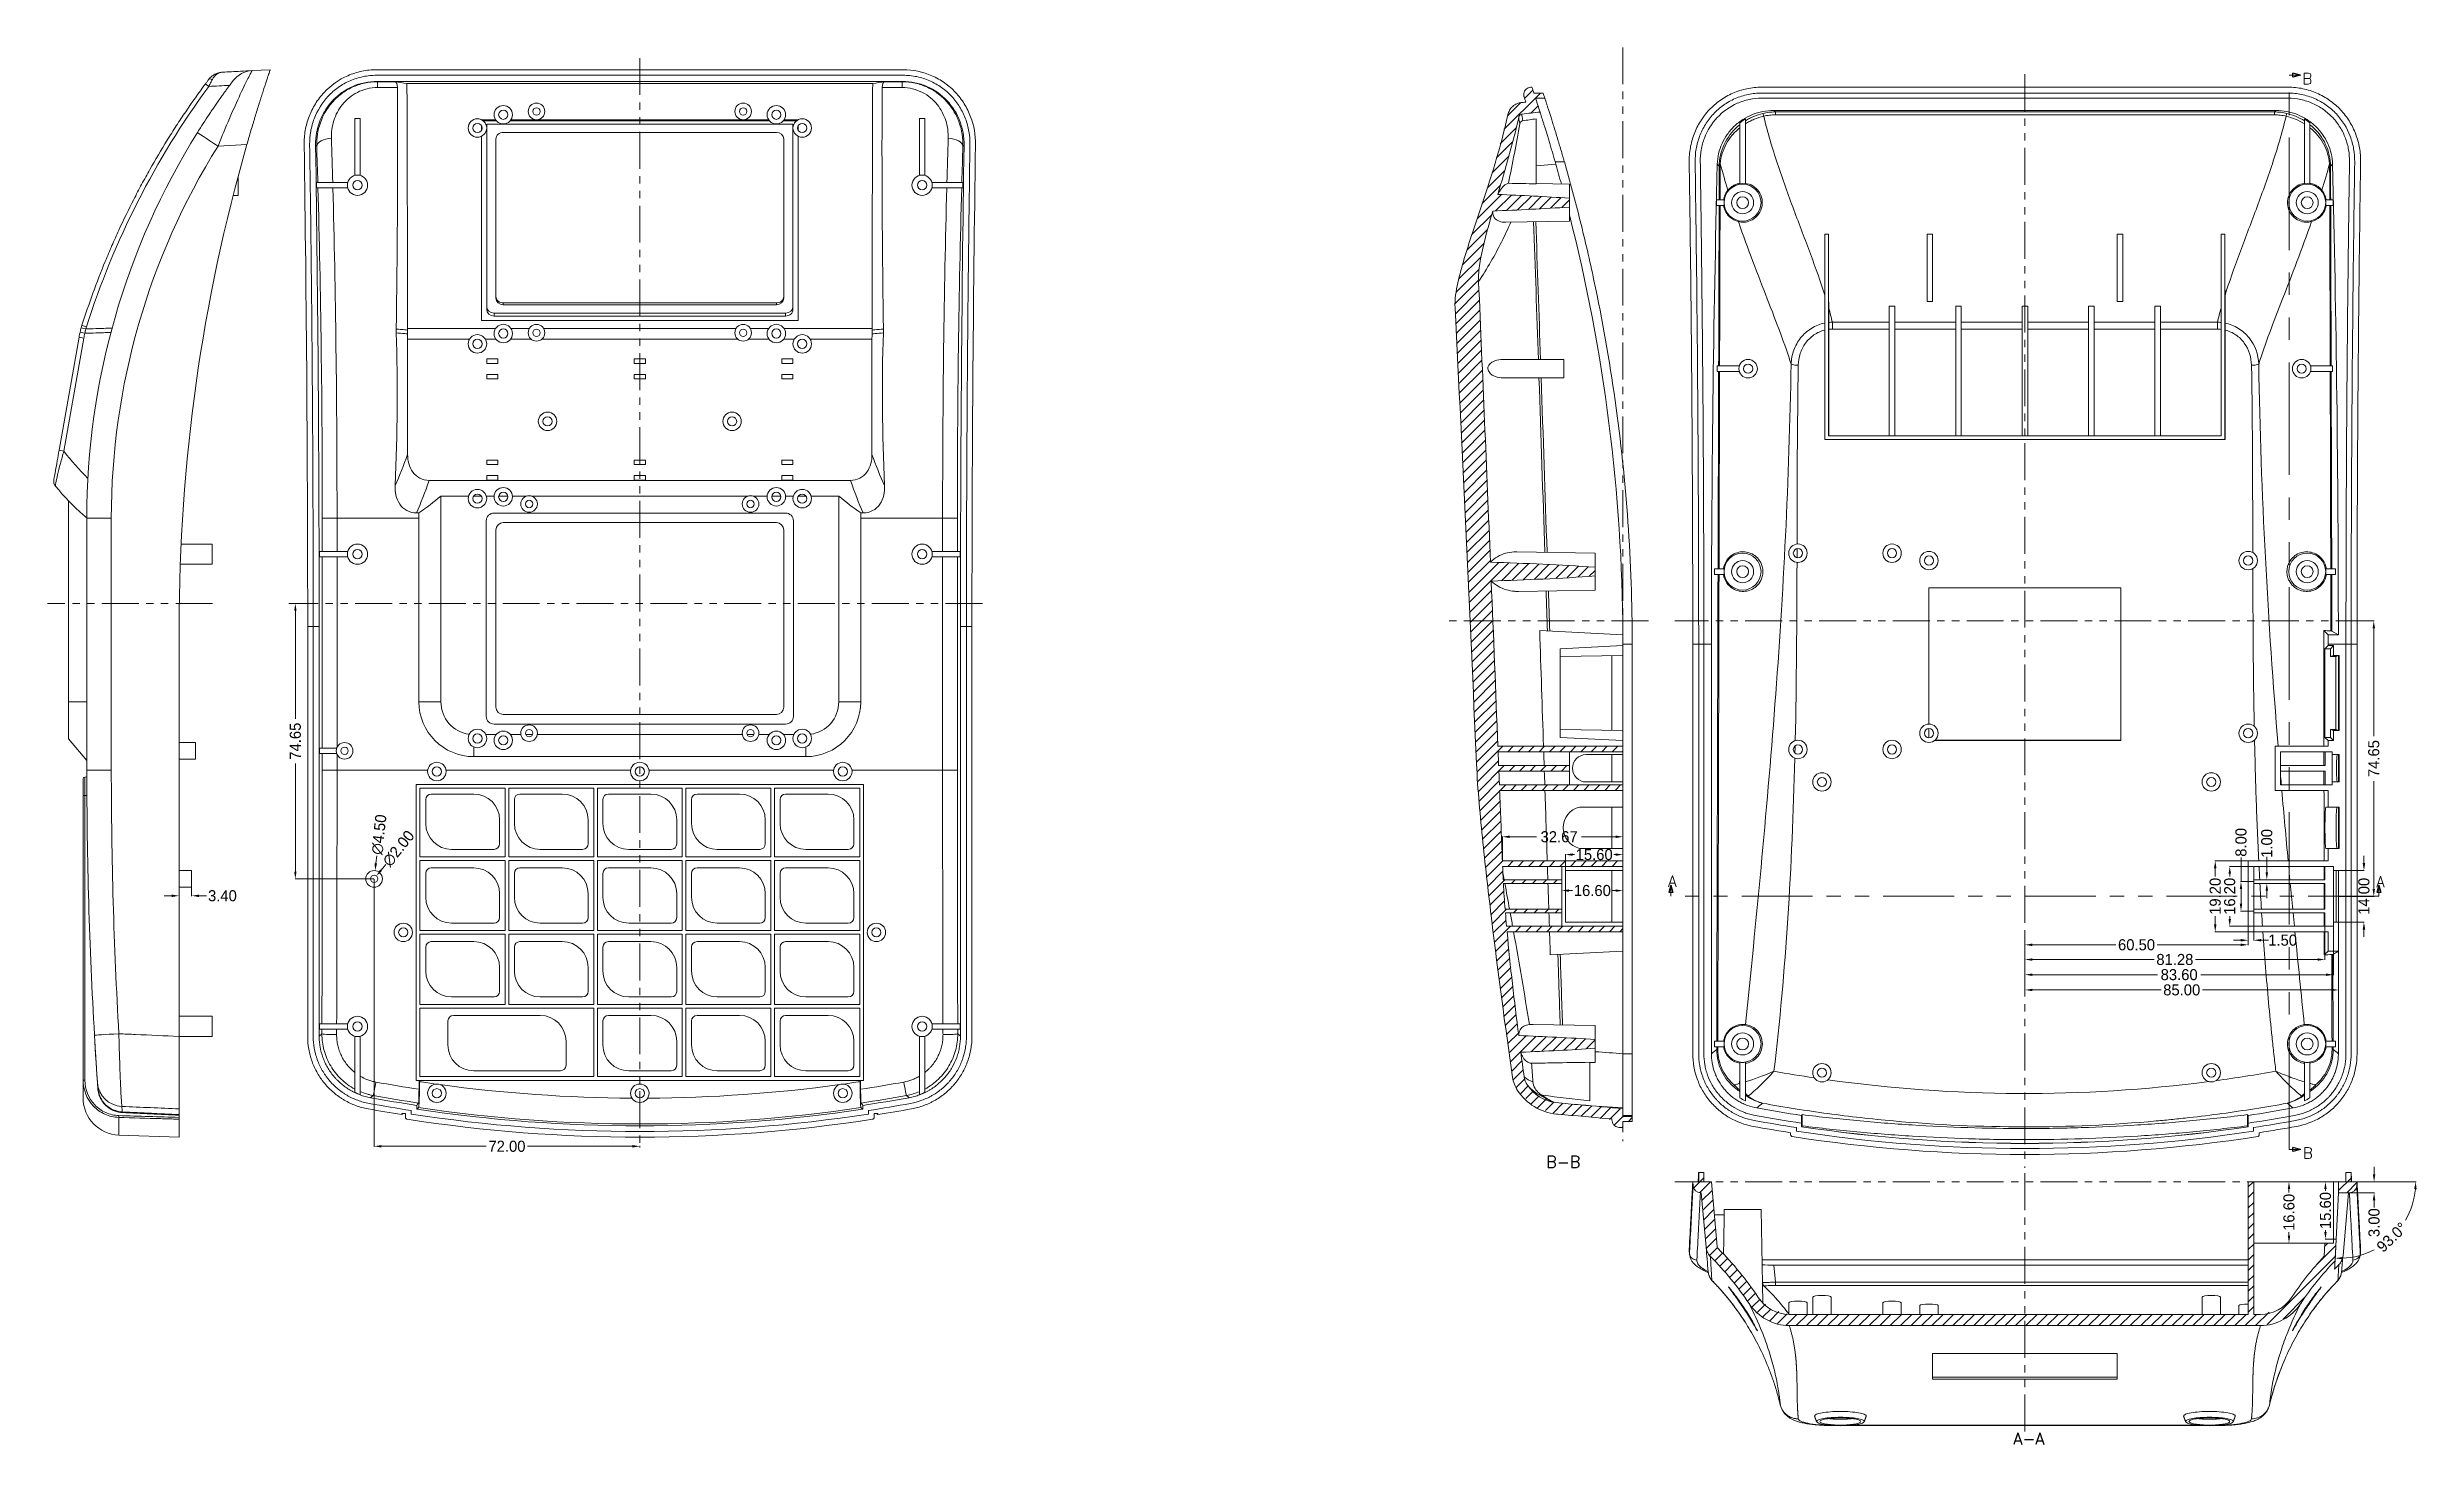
# Model space of a CAD drawing. Extents: x 51 to 693, y 99 to 478.
import ezdxf

# ---------------------------------------------------------------- set-up
doc = ezdxf.new("R2010")
doc.units = 0
doc.header["$MEASUREMENT"] = 0
doc.linetypes.add('PHANTOM', pattern=[2.5, 1.25, -0.25, 0.25, -0.25, 0.25, -0.25])
for name, color, linetype in [('10', 7, 'Continuous'), ('20', 7, 'Continuous'), ('7', 7, 'Continuous'), ('TOP', 7, 'Continuous')]:
    doc.layers.add(name, color=color, linetype=linetype)
doc.styles.add('blockfont', font='simplex.shx', dxfattribs={"bigfont": 'bigfont'})
doc.dimstyles.get("Standard").update_dxf_attribs({"dimtxt": 0.18, "dimasz": 0.18, "dimexe": 0.18, "dimexo": 0.0625, "dimgap": 0.09, "dimtad": 0, "dimtih": 1, "dimtoh": 1, "dimdec": 4, "dimzin": 0, "dimdsep": 46, "dimtxsty": 'Standard', "dimcen": 0.09, "dimadec": 0, "dimazin": 0, "dimtfac": 1, "dimtdec": 4, "dimtofl": 0, "dimtmove": 0, "dimatfit": 3, "dimfxl": 0, "dimtolj": 1, "dimtzin": 0, "dimarcsym": 0})

msp = doc.modelspace()

# ---------------------------------------------------------------- texts
at = {"layer": 'TOP', "color": 1, "linetype": 'Continuous', "lineweight": 9, "line_spacing_factor": 0.903614, "style": 'blockfont'}
for s, insert, char_height, attachment_point in [('\\W01.000;B', (661.681, 467.568), 3, 7), ('\\W01.000;A', (489.815, 250.054), 3, 7), ('\\W01.000;A', (681.685, 249.935), 3, 7), ('\\W01.000; \\H3.17;B-B\\H3.17;', (460.302, 173.909), 3.175, 8), ('\\W01.000;B', (661.786, 176.387), 3, 7), ('\\W01.000; \\H3.17;A-A\\H3.17;', (586.484, 98.855), 3.175, 8)]:
    msp.add_mtext(s, dxfattribs=dict(at, insert=insert, char_height=char_height, attachment_point=attachment_point))

# ---------------------------------------------------------------- blocks, each defined once
blk = doc.blocks.new('HATCH1')
at = {"color": 200, "linetype": 'Continuous'}
for p, q in [((496.72, 132.91), (499.48, 135.68)), ((498.08, 137.1), (498.1, 137.12)), ((671.48, 132.23), (674.88, 135.63)), ((673.48, 137.05), (673.55, 137.12)), ((498.29, 131.66), (501.26, 134.62)), ((498.98, 129.52), (501.75, 132.29)), ((499.21, 126.92), (501.98, 129.69)), ((646.98, 133.2), (648.41, 134.62)), ((646.98, 130.37), (648.48, 131.87)), ((646.98, 127.54), (648.48, 129.04)), ((673.71, 131.62), (676.47, 134.38)), ((499.44, 124.32), (502.21, 127.09)), ((499.66, 121.72), (502.43, 124.49)), ((646.98, 124.72), (648.48, 126.21)), ((646.98, 121.89), (648.48, 123.39)), ((499.89, 119.12), (502.66, 121.89)), ((500.14, 116.54), (502.89, 119.29)), ((501.04, 114.61), (503.18, 116.76)), ((646.98, 119.06), (648.48, 120.56)), ((646.98, 116.24), (648.48, 117.73)), ((665.41, 112.02), (670.74, 117.35)), ((667.72, 117.16), (668.58, 118.02)), ((502.43, 113.18), (504.55, 115.3)), ((503.8, 111.72), (505.93, 113.84)), ((505.14, 110.23), (507.27, 112.36)), ((506.44, 108.71), (508.58, 110.84)), ((507.71, 107.15), (509.85, 109.28)), ((646.98, 113.41), (648.48, 114.91)), ((646.98, 110.58), (648.48, 112.08)), ((646.98, 107.75), (648.48, 109.25)), ((652.16, 95.96), (670.58, 114.36)), ((508.94, 105.55), (511.09, 107.69)), ((510.14, 103.92), (512.29, 106.07)), ((511.3, 102.25), (513.46, 104.41)), ((512.57, 100.69), (514.71, 102.82)), ((646.98, 104.93), (648.48, 106.43)), ((646.98, 102.1), (648.48, 103.6)), ((656.44, 97.42), (662.52, 103.49)), ((513.93, 99.23), (516.18, 101.47)), ((515.51, 97.97), (517.65, 100.12)), ((517.33, 96.97), (519.79, 99.42)), ((519.4, 96.21), (522.03, 98.84)), ((521.81, 95.79), (524.71, 98.69)), ((524.49, 95.64), (527.54, 98.69)), ((527.32, 95.64), (530.37, 98.69)), ((530.15, 95.64), (533.2, 98.69)), ((532.98, 95.64), (536.03, 98.69)), ((535.81, 95.64), (538.86, 98.69)), ((538.64, 95.64), (541.69, 98.69)), ((541.47, 95.64), (544.52, 98.69)), ((544.3, 95.64), (547.35, 98.69)), ((547.13, 95.64), (550.18, 98.69)), ((549.96, 95.64), (553.01, 98.69)), ((552.79, 95.64), (555.84, 98.69)), ((555.62, 95.64), (558.67, 98.69)), ((558.45, 95.64), (561.5, 98.69)), ((561.28, 95.64), (564.33, 98.69)), ((564.11, 95.64), (567.16, 98.69)), ((566.94, 95.64), (569.99, 98.69)), ((569.77, 95.64), (572.82, 98.69)), ((572.6, 95.64), (575.65, 98.69)), ((575.43, 95.64), (578.48, 98.69)), ((578.26, 95.64), (581.31, 98.69)), ((581.09, 95.64), (584.14, 98.69)), ((583.92, 95.64), (586.97, 98.69)), ((586.75, 95.64), (589.8, 98.69)), ((589.58, 95.64), (592.63, 98.69)), ((592.41, 95.64), (595.46, 98.69)), ((595.24, 95.64), (598.29, 98.69)), ((598.07, 95.64), (601.12, 98.69)), ((600.9, 95.64), (603.95, 98.69)), ((603.73, 95.64), (606.78, 98.69)), ((606.56, 95.64), (609.61, 98.69)), ((609.39, 95.64), (612.44, 98.69)), ((612.22, 95.64), (615.27, 98.69)), ((615.05, 95.64), (618.1, 98.69)), ((617.88, 95.64), (620.93, 98.69)), ((620.71, 95.64), (623.76, 98.69)), ((623.54, 95.64), (626.59, 98.69)), ((626.37, 95.64), (629.42, 98.69)), ((629.2, 95.64), (632.25, 98.69)), ((632.03, 95.64), (635.08, 98.69)), ((634.86, 95.64), (637.91, 98.69)), ((637.69, 95.64), (640.74, 98.69)), ((640.52, 95.64), (643.57, 98.69)), ((643.35, 95.64), (646.4, 98.69)), ((646.18, 95.64), (649.23, 98.69)), ((646.98, 99.27), (648.48, 100.77)), ((649.01, 95.64), (652.66, 99.29))]:
    blk.add_line(p, q, dxfattribs=at)
blk = doc.blocks.new('HATCH3')
at = {"color": 200, "linetype": 'Continuous'}
for p, q in [((424.86, 455.27), (434.75, 465.15)), ((425.88, 459.11), (429.3, 462.53)), ((430.44, 463.67), (432.69, 465.92)), ((432.16, 459.74), (434.09, 461.67)), ((422.84, 447.59), (427.17, 451.92)), ((423.85, 451.43), (428.12, 455.69)), ((420.29, 439.39), (425.06, 444.16)), ((421.62, 443.55), (426.22, 448.14)), ((417.58, 431.03), (424.17, 437.62)), ((418.95, 435.23), (423.89, 440.17)), ((422.59, 433.22), (426.88, 437.5)), ((425.56, 433.35), (429.59, 437.38)), ((428.52, 433.48), (432.3, 437.25)), ((431.48, 433.61), (434.97, 437.1)), ((434.48, 433.78), (437.64, 436.94)), ((437.49, 433.96), (440.3, 436.77)), ((416.16, 426.79), (421.54, 432.16)), ((440.5, 434.14), (442.6, 436.24)), ((413.62, 418.59), (419.43, 424.4)), ((414.85, 422.65), (420.41, 428.21)), ((411.91, 411.23), (418.13, 417.45)), ((412.62, 414.76), (418.64, 420.78)), ((411.65, 408.15), (417.98, 414.47)), ((411.68, 405.35), (418.07, 411.74)), ((411.81, 402.65), (418.19, 409.03)), ((411.94, 399.95), (418.31, 406.32)), ((412.07, 397.26), (418.42, 403.6)), ((412.2, 394.56), (418.54, 400.89)), ((412.33, 391.87), (418.66, 398.18)), ((412.46, 389.17), (418.77, 395.47)), ((412.59, 386.47), (418.89, 392.76)), ((412.73, 383.78), (419, 390.05)), ((412.86, 381.08), (419.12, 387.34)), ((412.99, 378.39), (419.24, 384.63)), ((413.12, 375.69), (419.35, 381.92)), ((413.25, 373), (419.47, 379.21)), ((413.38, 370.3), (419.59, 376.5)), ((413.51, 367.6), (419.7, 373.78)), ((413.64, 364.91), (419.81, 371.07)), ((413.78, 362.21), (419.93, 368.36)), ((413.91, 359.52), (420.04, 365.64)), ((414.04, 356.82), (420.15, 362.93)), ((414.17, 354.12), (420.27, 360.21)), ((414.3, 351.43), (420.38, 357.5)), ((414.43, 348.73), (420.49, 354.79)), ((414.56, 346.04), (420.61, 352.07)), ((414.69, 343.33), (420.72, 349.36)), ((414.81, 340.63), (420.83, 346.64)), ((414.94, 337.93), (420.95, 343.93)), ((415.06, 335.22), (421.06, 341.22)), ((415.18, 332.52), (421.17, 338.5)), ((415.3, 329.81), (423.43, 337.93)), ((415.43, 327.11), (426.15, 337.82)), ((424.15, 333), (428.87, 337.72)), ((427.1, 333.12), (431.59, 337.61)), ((430.05, 333.23), (434.32, 337.5)), ((433, 333.35), (437.01, 337.36)), ((435.95, 333.48), (439.68, 337.21)), ((438.96, 333.65), (442.36, 337.05)), ((441.96, 333.83), (445.03, 336.9)), ((444.96, 334), (447.71, 336.74)), ((447.97, 334.18), (449.6, 335.8)), ((415.55, 324.41), (421.51, 330.36)), ((415.67, 321.7), (421.62, 327.64)), ((415.8, 319), (421.73, 324.92)), ((415.92, 316.29), (421.84, 322.21)), ((416.04, 313.59), (421.95, 319.49)), ((416.17, 310.89), (422.06, 316.77)), ((416.29, 308.18), (422.17, 314.06)), ((416.41, 305.48), (422.28, 311.34)), ((416.54, 302.77), (422.39, 308.62)), ((416.66, 300.07), (422.5, 305.9)), ((416.78, 297.37), (422.61, 303.18)), ((416.91, 294.66), (422.71, 300.47)), ((417.03, 291.96), (422.82, 297.75)), ((417.15, 289.25), (422.93, 295.03)), ((417.27, 286.55), (423.04, 292.31)), ((417.4, 283.85), (423.15, 289.59)), ((417.56, 281.19), (424.54, 288.15)), ((417.74, 278.53), (423.37, 284.15)), ((417.92, 275.88), (424.94, 282.9)), ((425.87, 286.65), (427.37, 288.15)), ((426.27, 281.4), (427.77, 282.9)), ((428.7, 286.65), (430.2, 288.15)), ((429.1, 281.4), (430.6, 282.9)), ((431.53, 286.65), (433.03, 288.15)), ((431.93, 281.4), (433.43, 282.9)), ((434.36, 286.65), (435.86, 288.15)), ((434.76, 281.4), (436.26, 282.9)), ((437.18, 286.65), (438.69, 288.15)), ((437.59, 281.4), (439.09, 282.9)), ((440.01, 286.65), (441.52, 288.15)), ((440.42, 281.4), (441.92, 282.9)), ((442.84, 286.65), (444.35, 288.15)), ((445.67, 286.65), (447.18, 288.15)), ((448.5, 286.65), (450.01, 288.15)), ((451.33, 286.65), (452.84, 288.15)), ((454.16, 286.65), (455.67, 288.15)), ((456.99, 286.65), (457.1, 286.75)), ((418.09, 273.23), (423.58, 278.72)), ((423.84, 276.15), (425.35, 277.65)), ((426.67, 276.15), (428.18, 277.65)), ((429.5, 276.15), (431.01, 277.65)), ((432.33, 276.15), (433.84, 277.65)), ((435.16, 276.15), (436.67, 277.65)), ((437.99, 276.15), (439.5, 277.65)), ((440.82, 276.15), (442.33, 277.65)), ((443.65, 276.15), (445.16, 277.65)), ((446.48, 276.15), (447.98, 277.65)), ((449.31, 276.15), (450.81, 277.65)), ((452.14, 276.15), (453.64, 277.65)), ((454.97, 276.15), (456.47, 277.65)), ((418.33, 270.64), (423.69, 276)), ((418.57, 268.06), (423.8, 273.28)), ((418.82, 265.48), (423.9, 270.56)), ((419.07, 262.9), (424.01, 267.84)), ((419.33, 260.34), (424.12, 265.11)), ((419.61, 257.78), (424.22, 262.39)), ((419.89, 255.23), (424.33, 259.67)), ((420.16, 252.68), (424.53, 257.05)), ((425.86, 255.55), (427.36, 257.05)), ((428.69, 255.55), (430.19, 257.05)), ((431.52, 255.55), (433.02, 257.05)), ((434.35, 255.55), (435.85, 257.05)), ((437.18, 255.55), (438.68, 257.05)), ((440.01, 255.55), (441.51, 257.05)), ((442.84, 255.55), (444.34, 257.05)), ((445.67, 255.55), (447.17, 257.05)), ((448.5, 255.55), (450, 257.05)), ((451.33, 255.55), (452.83, 257.05)), ((454.16, 255.55), (455.66, 257.05)), ((420.45, 250.14), (424.54, 254.23)), ((420.75, 247.61), (425.09, 251.95)), ((426.92, 250.95), (427.92, 251.95)), ((429.75, 250.95), (430.75, 251.95)), ((432.58, 250.95), (433.58, 251.95)), ((435.41, 250.95), (436.41, 251.95)), ((438.24, 250.95), (439.24, 251.95)), ((456.99, 255.55), (457.1, 255.66)), ((421.04, 245.08), (424.82, 248.86)), ((421.34, 242.55), (425, 246.21)), ((421.65, 240.03), (425.57, 243.95)), ((421.96, 237.52), (425.41, 240.97)), ((422.28, 235.01), (426.63, 239.35)), ((427.4, 242.95), (428.4, 243.95)), ((427.95, 237.85), (429.46, 239.35)), ((430.23, 242.95), (431.23, 243.95)), ((430.78, 237.85), (432.29, 239.35)), ((433.06, 242.95), (434.06, 243.95)), ((433.61, 237.85), (435.12, 239.35)), ((435.89, 242.95), (436.89, 243.95)), ((436.44, 237.85), (437.94, 239.35)), ((438.72, 242.95), (439.72, 243.95)), ((439.27, 237.85), (440.77, 239.35)), ((442.1, 237.85), (443.6, 239.35)), ((444.93, 237.85), (446.43, 239.35)), ((447.76, 237.85), (449.26, 239.35)), ((450.59, 237.85), (452.09, 239.35)), ((453.42, 237.85), (454.92, 239.35)), ((456.25, 237.85), (457.1, 238.7)), ((422.6, 232.5), (425.9, 235.8)), ((422.92, 230), (426.17, 233.24)), ((423.24, 227.49), (426.43, 230.68)), ((423.56, 224.98), (426.7, 228.12)), ((423.87, 222.47), (426.96, 225.55)), ((424.19, 219.96), (427.24, 223)), ((424.53, 217.47), (427.54, 220.48)), ((424.88, 214.99), (427.85, 217.96)), ((425.23, 212.51), (428.15, 215.43)), ((425.57, 210.03), (428.45, 212.91)), ((425.92, 207.55), (428.76, 210.38)), ((426.27, 205.07), (430.84, 209.63)), ((426.61, 202.59), (433.54, 209.51)), ((432.19, 205.33), (436.25, 209.39)), ((435.15, 205.46), (438.96, 209.27)), ((438.11, 205.59), (441.64, 209.11)), ((441.1, 205.75), (444.3, 208.95)), ((444.11, 205.94), (446.97, 208.79)), ((447.13, 206.12), (449.6, 208.59)), ((426.96, 200.11), (429.73, 202.88)), ((427.38, 197.7), (430.07, 200.39)), ((428.15, 195.64), (430.47, 197.96)), ((429.38, 194.04), (431.42, 196.08)), ((430.81, 192.65), (432.86, 194.7)), ((432.25, 191.25), (434.31, 193.31)), ((433.98, 190.15), (436.29, 192.46)), ((436.09, 189.44), (438.35, 191.7)), ((438.21, 188.73), (440.84, 191.35)), ((440.62, 188.31), (443.43, 191.12)), ((443.22, 188.08), (446.03, 190.89)), ((445.81, 187.85), (448.63, 190.66)), ((448.37, 187.57), (451.23, 190.42)), ((450.89, 187.26), (453.82, 190.19)), ((453.41, 186.95), (456.42, 189.96)), ((454.7, 185.41), (457.1, 187.81)), ((458.5, 186.38), (459.6, 187.48)), ((456.89, 184.77), (457.1, 184.98))]:
    blk.add_line(p, q, dxfattribs=at)
blk = doc.blocks.new('ASSORTED_DRAFT1')
at = {"color": 13}
for p, q in [((490.55, 250.45, 490.55), (490.01, 248.45)), ((490.55, 250.45, 490.55), (491.08, 248.45)), ((491.08, 248.45), (490.01, 248.45))]:
    blk.add_line(p, q, dxfattribs=at)
blk = doc.blocks.new('ASSORTED_DRAFT2')
at = {"color": 13}
for p, q in [((682.42, 250.45, 682.42), (681.88, 248.45)), ((682.42, 250.45, 682.42), (682.96, 248.45)), ((682.96, 248.45), (681.88, 248.45))]:
    blk.add_line(p, q, dxfattribs=at)
blk = doc.blocks.new('ASSORTED_DRAFT3')
at = {"color": 13}
for p, q in [((661.12, 470.04, 661.12), (659.12, 470.57)), ((659.12, 469.5), (659.12, 470.57)), ((661.12, 470.04, 661.12), (659.12, 469.5))]:
    blk.add_line(p, q, dxfattribs=at)
blk = doc.blocks.new('ASSORTED_DRAFT4')
at = {"color": 13}
for p, q in [((661.12, 165.34, 661.12), (659.12, 165.88)), ((659.12, 164.8), (659.12, 165.88)), ((661.12, 165.34, 661.12), (659.12, 164.8))]:
    blk.add_line(p, q, dxfattribs=at)
blk = doc.blocks.new('*D582')
at = {"color": 4, "linetype": 'Continuous', "lineweight": 9}
for p, q in [((139.16, 252.08), (139.16, 179.6)), ((211.16, 179.39), (211.16, 179.8)), ((141.16, 179.7), (169.57, 179.7)), ((209.16, 179.7), (180.75, 179.7))]:
    blk.add_line(p, q, dxfattribs=at)
for points in [[(141.16, 180.04), (141.16, 179.37), (139.16, 179.7)], [(209.16, 180.04), (209.16, 179.37), (211.16, 179.7)]]:
    blk.add_solid(points, dxfattribs=at)
at = {"layer": 'Defpoints', "color": 0, "linetype": 'Continuous', "lineweight": 9}
for p in [(139.16, 252.18), (139.16, 179.7), (211.16, 179.29)]:
    blk.add_point(p, dxfattribs=at)
at = {"color": 3, "linetype": 'Continuous', "lineweight": 9, "insert": (175.16, 179.7), "char_height": 3, "attachment_point": 5}
blk.add_mtext('\\A1;72.00', dxfattribs=at)
blk = doc.blocks.new('*D583')
at = {"color": 4, "linetype": 'Continuous', "lineweight": 9}
for p, q in [((116.14, 326.83), (117.93, 326.83)), ((117.83, 324.83), (117.83, 295.59)), ((117.83, 254.18), (117.83, 283.41)), ((139.06, 252.18), (117.73, 252.18))]:
    blk.add_line(p, q, dxfattribs=at)
for points in [[(117.49, 324.83), (118.16, 324.83), (117.83, 326.83)], [(117.49, 254.18), (118.16, 254.18), (117.83, 252.18)]]:
    blk.add_solid(points, dxfattribs=at)
at = {"layer": 'Defpoints', "color": 0, "linetype": 'Continuous', "lineweight": 9}
for p in [(116.04, 326.83), (117.83, 252.18), (139.16, 252.18)]:
    blk.add_point(p, dxfattribs=at)
at = {"color": 3, "linetype": 'Continuous', "lineweight": 9, "insert": (117.83, 289.5), "char_height": 3, "attachment_point": 5, "rotation": 90}
blk.add_mtext('\\A1;74.65', dxfattribs=at)
blk = doc.blocks.new('*D584')
at = {"color": 4, "linetype": 'Continuous', "lineweight": 9}
blk.add_line((139.87, 258.39), (139.64, 256.4), dxfattribs=at)
blk.add_solid([(139.31, 256.44), (139.97, 256.36), (139.42, 254.42)], dxfattribs=at)
at = {"layer": 'Defpoints', "color": 0, "linetype": 'Continuous', "lineweight": 9}
for p in [(139.42, 254.42), (138.91, 249.94)]:
    blk.add_point(p, dxfattribs=at)
at = {"color": 3, "linetype": 'Continuous', "lineweight": 9, "insert": (140.53, 264.19), "char_height": 3, "attachment_point": 5, "rotation": 83.5157}
blk.add_mtext('\\A1;∅4.50', dxfattribs=at)
blk = doc.blocks.new('*D585')
at = {"color": 4, "linetype": 'Continuous', "lineweight": 9}
blk.add_line((142.3, 256.08), (141.04, 254.52), dxfattribs=at)
blk.add_solid([(140.78, 254.73), (141.3, 254.31), (139.79, 252.96)], dxfattribs=at)
at = {"layer": 'Defpoints', "color": 0, "linetype": 'Continuous', "lineweight": 9}
for p in [(138.54, 251.4), (139.79, 252.96)]:
    blk.add_point(p, dxfattribs=at)
at = {"color": 3, "linetype": 'Continuous', "lineweight": 9, "insert": (145.8, 260.43), "char_height": 3, "attachment_point": 5, "rotation": 51.17494}
blk.add_mtext('\\A1;∅2.00', dxfattribs=at)
blk = doc.blocks.new('*D586')
at = {"color": 4, "linetype": 'Continuous', "lineweight": 9}
for p, q in [((84.32, 247.6), (82.32, 247.6)), ((86.32, 249.83), (86.32, 247.5)), ((89.72, 249.83), (89.72, 247.5)), ((91.72, 247.6), (93.72, 247.6))]:
    blk.add_line(p, q, dxfattribs=at)
for points in [[(84.32, 247.93), (84.32, 247.26), (86.32, 247.6)], [(91.72, 247.93), (91.72, 247.26), (89.72, 247.6)]]:
    blk.add_solid(points, dxfattribs=at)
at = {"layer": 'Defpoints', "color": 0, "linetype": 'Continuous', "lineweight": 9}
for p in [(86.32, 249.93), (89.72, 249.93), (89.72, 247.6)]:
    blk.add_point(p, dxfattribs=at)
at = {"color": 3, "linetype": 'Continuous', "lineweight": 9, "insert": (98.06, 247.6), "char_height": 3, "attachment_point": 5}
blk.add_mtext('\\A1;3.40', dxfattribs=at)
blk = doc.blocks.new('*D587')
at = {"color": 4, "linetype": 'Continuous', "lineweight": 9}
for p, q in [((680.82, 322.1), (681.12, 322.1)), ((681.02, 320.1), (681.02, 290.87)), ((681.02, 249.45), (681.02, 278.69)), ((671.58, 247.45), (681.12, 247.45))]:
    blk.add_line(p, q, dxfattribs=at)
for points in [[(680.69, 320.1), (681.35, 320.1), (681.02, 322.1)], [(680.69, 249.45), (681.35, 249.45), (681.02, 247.45)]]:
    blk.add_solid(points, dxfattribs=at)
at = {"layer": 'Defpoints', "color": 0, "linetype": 'Continuous', "lineweight": 9}
for p in [(680.72, 322.1), (681.02, 322.1), (671.48, 247.45)]:
    blk.add_point(p, dxfattribs=at)
at = {"color": 3, "linetype": 'Continuous', "lineweight": 9, "insert": (681.02, 284.78), "char_height": 3, "attachment_point": 5, "rotation": 90}
blk.add_mtext('\\A1;74.65', dxfattribs=at)
blk = doc.blocks.new('*D588')
at = {"color": 4, "linetype": 'Continuous', "lineweight": 9}
for p, q in [((586.48, 237.75), (586.48, 234.21)), ((646.98, 237.75), (646.98, 234.21)), ((588.48, 234.31), (611.14, 234.31)), ((644.98, 234.31), (622.32, 234.31))]:
    blk.add_line(p, q, dxfattribs=at)
for points in [[(588.48, 234.65), (588.48, 233.98), (586.48, 234.31)], [(644.98, 234.65), (644.98, 233.98), (646.98, 234.31)]]:
    blk.add_solid(points, dxfattribs=at)
at = {"layer": 'Defpoints', "color": 0, "linetype": 'Continuous', "lineweight": 9}
for p in [(586.48, 237.85), (646.98, 237.85), (586.48, 234.31)]:
    blk.add_point(p, dxfattribs=at)
at = {"color": 3, "linetype": 'Continuous', "lineweight": 9, "insert": (616.73, 234.31), "char_height": 3, "attachment_point": 5}
blk.add_mtext('\\A1;60.50', dxfattribs=at)
blk = doc.blocks.new('*D589')
at = {"color": 4, "linetype": 'Continuous', "lineweight": 9}
for p, q in [((678.35, 256.45), (678.35, 258.45)), ((671.58, 254.45), (678.45, 254.45)), ((671.58, 240.45), (678.45, 240.45)), ((678.35, 238.45), (678.35, 236.45))]:
    blk.add_line(p, q, dxfattribs=at)
for points in [[(678.02, 256.45), (678.69, 256.45), (678.35, 254.45)], [(678.02, 238.45), (678.69, 238.45), (678.35, 240.45)]]:
    blk.add_solid(points, dxfattribs=at)
at = {"layer": 'Defpoints', "color": 0, "linetype": 'Continuous', "lineweight": 9}
for p in [(671.48, 254.45), (678.35, 254.45), (671.48, 240.45)]:
    blk.add_point(p, dxfattribs=at)
at = {"color": 3, "linetype": 'Continuous', "lineweight": 9, "insert": (678.35, 247.45), "char_height": 3, "attachment_point": 5, "rotation": 90}
blk.add_mtext('\\A1;14.00', dxfattribs=at)
blk = doc.blocks.new('*D590')
at = {"color": 4, "linetype": 'Continuous', "lineweight": 9}
for p, q in [((645.04, 251.45), (645.04, 257.99)), ((648.38, 251.45), (644.94, 251.45)), ((645.04, 245.45), (645.04, 249.45)), ((648.38, 243.45), (644.94, 243.45))]:
    blk.add_line(p, q, dxfattribs=at)
for points in [[(644.71, 249.45), (645.37, 249.45), (645.04, 251.45)], [(644.71, 245.45), (645.37, 245.45), (645.04, 243.45)]]:
    blk.add_solid(points, dxfattribs=at)
at = {"layer": 'Defpoints', "color": 0, "linetype": 'Continuous', "lineweight": 9}
for p in [(645.04, 251.45), (648.48, 251.45), (648.48, 243.45)]:
    blk.add_point(p, dxfattribs=at)
at = {"color": 3, "linetype": 'Continuous', "lineweight": 9, "insert": (645.04, 262.08), "char_height": 3, "attachment_point": 5, "rotation": 90}
blk.add_mtext('\\A1;8.00', dxfattribs=at)
blk = doc.blocks.new('*D591')
at = {"color": 4, "linetype": 'Continuous', "lineweight": 9}
for p, q in [((648.38, 255.55), (641.89, 255.55)), ((641.99, 253.55), (641.99, 252.79)), ((648.38, 239.35), (641.89, 239.35)), ((641.99, 241.35), (641.99, 242.11))]:
    blk.add_line(p, q, dxfattribs=at)
for points in [[(641.66, 253.55), (642.33, 253.55), (641.99, 255.55)], [(641.66, 241.35), (642.33, 241.35), (641.99, 239.35)]]:
    blk.add_solid(points, dxfattribs=at)
at = {"layer": 'Defpoints', "color": 0, "linetype": 'Continuous', "lineweight": 9}
for p in [(641.99, 255.55), (648.48, 255.55), (648.48, 239.35)]:
    blk.add_point(p, dxfattribs=at)
at = {"color": 3, "linetype": 'Continuous', "lineweight": 9, "insert": (641.99, 247.45), "char_height": 3, "attachment_point": 5, "rotation": 90}
blk.add_mtext('\\A1;16.20', dxfattribs=at)
blk = doc.blocks.new('*D592')
at = {"color": 4, "linetype": 'Continuous', "lineweight": 9}
for p, q in [((646.88, 257.05), (637.96, 257.05)), ((638.06, 255.05), (638.06, 252.79)), ((646.88, 237.85), (637.96, 237.85)), ((638.06, 239.85), (638.06, 242.11))]:
    blk.add_line(p, q, dxfattribs=at)
for points in [[(637.73, 255.05), (638.39, 255.05), (638.06, 257.05)], [(637.73, 239.85), (638.39, 239.85), (638.06, 237.85)]]:
    blk.add_solid(points, dxfattribs=at)
at = {"layer": 'Defpoints', "color": 0, "linetype": 'Continuous', "lineweight": 9}
for p in [(638.06, 257.05), (646.98, 257.05), (646.98, 237.85)]:
    blk.add_point(p, dxfattribs=at)
at = {"color": 3, "linetype": 'Continuous', "lineweight": 9, "insert": (638.06, 247.45), "char_height": 3, "attachment_point": 5, "rotation": 90}
blk.add_mtext('\\A1;19.20', dxfattribs=at)
blk = doc.blocks.new('*D593')
at = {"color": 4, "linetype": 'Continuous', "lineweight": 9}
for p, q in [((652.04, 253.95), (652.04, 258.2)), ((648.58, 251.95), (652.14, 251.95)), ((648.58, 250.95), (652.14, 250.95)), ((652.04, 248.95), (652.04, 246.95))]:
    blk.add_line(p, q, dxfattribs=at)
for points in [[(651.7, 253.95), (652.37, 253.95), (652.04, 251.95)], [(651.7, 248.95), (652.37, 248.95), (652.04, 250.95)]]:
    blk.add_solid(points, dxfattribs=at)
at = {"layer": 'Defpoints', "color": 0, "linetype": 'Continuous', "lineweight": 9}
for p in [(648.48, 251.95), (648.48, 250.95), (652.04, 251.95)]:
    blk.add_point(p, dxfattribs=at)
at = {"color": 3, "linetype": 'Continuous', "lineweight": 9, "insert": (652.04, 261.79), "char_height": 3, "attachment_point": 5, "rotation": 90}
blk.add_mtext('\\A1;1.00', dxfattribs=at)
blk = doc.blocks.new('*D594')
at = {"color": 4, "linetype": 'Continuous', "lineweight": 9}
for p, q in [((646.98, 237.75), (646.98, 235.45)), ((648.48, 239.25), (648.48, 235.45)), ((644.98, 235.55), (642.98, 235.55)), ((650.48, 235.55), (652.48, 235.55))]:
    blk.add_line(p, q, dxfattribs=at)
for points in [[(644.98, 235.89), (644.98, 235.22), (646.98, 235.55)], [(650.48, 235.89), (650.48, 235.22), (648.48, 235.55)]]:
    blk.add_solid(points, dxfattribs=at)
at = {"layer": 'Defpoints', "color": 0, "linetype": 'Continuous', "lineweight": 9}
for p in [(646.98, 237.85), (648.48, 239.35), (648.48, 235.55)]:
    blk.add_point(p, dxfattribs=at)
at = {"color": 3, "linetype": 'Continuous', "lineweight": 9, "insert": (656.32, 235.55), "char_height": 3, "attachment_point": 5}
blk.add_mtext('\\A1;1.50', dxfattribs=at)
blk = doc.blocks.new('*D595')
at = {"color": 4, "linetype": 'Continuous', "lineweight": 9}
for p, q in [((667.77, 239.25), (667.77, 230.22)), ((586.48, 234.11), (586.48, 230.22)), ((588.48, 230.32), (621.53, 230.32)), ((665.77, 230.32), (632.71, 230.32))]:
    blk.add_line(p, q, dxfattribs=at)
for points in [[(588.48, 230.65), (588.48, 229.99), (586.48, 230.32)], [(665.77, 230.65), (665.77, 229.99), (667.77, 230.32)]]:
    blk.add_solid(points, dxfattribs=at)
at = {"layer": 'Defpoints', "color": 0, "linetype": 'Continuous', "lineweight": 9}
for p in [(667.77, 239.35), (586.48, 234.21), (667.77, 230.32)]:
    blk.add_point(p, dxfattribs=at)
at = {"color": 3, "linetype": 'Continuous', "lineweight": 9, "insert": (627.12, 230.32), "char_height": 3, "attachment_point": 5}
blk.add_mtext('\\A1;81.28', dxfattribs=at)
blk = doc.blocks.new('*D596')
at = {"color": 4, "linetype": 'Continuous', "lineweight": 9}
for p, q in [((670.08, 239.25), (670.08, 226.11)), ((586.48, 232.07), (586.48, 226.11)), ((588.48, 226.21), (622.44, 226.21)), ((668.08, 226.21), (634.12, 226.21))]:
    blk.add_line(p, q, dxfattribs=at)
for points in [[(588.48, 226.54), (588.48, 225.88), (586.48, 226.21)], [(668.08, 226.54), (668.08, 225.88), (670.08, 226.21)]]:
    blk.add_solid(points, dxfattribs=at)
at = {"layer": 'Defpoints', "color": 0, "linetype": 'Continuous', "lineweight": 9}
for p in [(670.08, 239.35), (586.48, 232.17), (670.08, 226.21)]:
    blk.add_point(p, dxfattribs=at)
at = {"color": 3, "linetype": 'Continuous', "lineweight": 9, "insert": (628.28, 226.21), "char_height": 3, "attachment_point": 5}
blk.add_mtext('\\A1;83.60', dxfattribs=at)
blk = doc.blocks.new('*D597')
at = {"color": 4, "linetype": 'Continuous', "lineweight": 9}
for p, q in [((671.48, 240.35), (671.48, 221.98)), ((586.48, 226.01), (586.48, 221.98)), ((588.48, 222.08), (623.39, 222.08)), ((669.48, 222.08), (634.57, 222.08))]:
    blk.add_line(p, q, dxfattribs=at)
for points in [[(588.48, 222.41), (588.48, 221.75), (586.48, 222.08)], [(669.48, 222.41), (669.48, 221.75), (671.48, 222.08)]]:
    blk.add_solid(points, dxfattribs=at)
at = {"layer": 'Defpoints', "color": 0, "linetype": 'Continuous', "lineweight": 9}
for p in [(671.48, 240.45), (586.48, 226.11), (586.48, 222.08)]:
    blk.add_point(p, dxfattribs=at)
at = {"color": 3, "linetype": 'Continuous', "lineweight": 9, "insert": (628.98, 222.08), "char_height": 3, "attachment_point": 5}
blk.add_mtext('\\A1;85.00', dxfattribs=at)
blk = doc.blocks.new('*D598')
at = {"color": 4, "linetype": 'Continuous', "lineweight": 9}
for p, q in [((681.1, 172.1), (681.1, 174.1)), ((674.27, 167.1), (681.2, 167.1)), ((680.82, 170.1), (681.2, 170.1)), ((681.1, 165.1), (681.1, 163.1))]:
    blk.add_line(p, q, dxfattribs=at)
for points in [[(680.76, 172.1), (681.43, 172.1), (681.1, 170.1)], [(680.76, 165.1), (681.43, 165.1), (681.1, 167.1)]]:
    blk.add_solid(points, dxfattribs=at)
at = {"layer": 'Defpoints', "color": 0, "linetype": 'Continuous', "lineweight": 9}
for p in [(674.17, 167.1), (680.72, 170.1), (681.1, 167.1)]:
    blk.add_point(p, dxfattribs=at)
at = {"color": 3, "linetype": 'Continuous', "lineweight": 9, "insert": (681.1, 159.01), "char_height": 3, "attachment_point": 5, "rotation": 90}
blk.add_mtext('\\A1;3.00', dxfattribs=at)
blk = doc.blocks.new('*D599')
at = {"color": 4, "linetype": 'Continuous', "lineweight": 9}
for p, q in [((680.82, 170.1), (692.49, 170.1)), ((670.82, 154.4), (670.55, 149.28))]:
    blk.add_line(p, q, dxfattribs=at)
for start, end in [(329.84778, 354.47496), (272.52504, 297.15222)]:
    blk.add_arc((671.64, 170.1), 20.75, start, end, dxfattribs=at)
for points in [[(691.96, 168.12), (692.63, 168.08), (692.39, 170.1)], [(672.55, 149.04), (672.56, 149.7), (670.55, 149.38)]]:
    blk.add_solid(points, dxfattribs=at)
at = {"layer": 'Defpoints', "color": 0, "linetype": 'Continuous', "lineweight": 9}
for p in [(491.61, 170.1), (671.48, 167.1), (680.72, 170.1), (670.82, 154.5), (681.38, 151.78)]:
    blk.add_point(p, dxfattribs=at)
at = {"color": 3, "linetype": 'Continuous', "lineweight": 9, "insert": (685.92, 155.05), "char_height": 3, "attachment_point": 5, "rotation": 43.5}
blk.add_mtext('\\A1;93.0°', dxfattribs=at)
blk = doc.blocks.new('*D600')
at = {"color": 4, "linetype": 'Continuous', "lineweight": 9}
for p, q in [((669.98, 170.1), (667.83, 170.1)), ((667.93, 168.1), (667.93, 167.64)), ((669.98, 154.5), (667.83, 154.5)), ((667.93, 156.5), (667.93, 156.96))]:
    blk.add_line(p, q, dxfattribs=at)
for points in [[(667.6, 168.1), (668.26, 168.1), (667.93, 170.1)], [(667.6, 156.5), (668.26, 156.5), (667.93, 154.5)]]:
    blk.add_solid(points, dxfattribs=at)
at = {"layer": 'Defpoints', "color": 0, "linetype": 'Continuous', "lineweight": 9}
for p in [(667.93, 170.1), (670.08, 170.1), (670.08, 154.5)]:
    blk.add_point(p, dxfattribs=at)
at = {"color": 3, "linetype": 'Continuous', "lineweight": 9, "insert": (667.93, 162.3), "char_height": 3, "attachment_point": 5, "rotation": 90}
blk.add_mtext('\\A1;15.60', dxfattribs=at)
blk = doc.blocks.new('*D601')
at = {"color": 4, "linetype": 'Continuous', "lineweight": 9}
for p, q in [((658.02, 170.1), (657.94, 170.1)), ((658.04, 168.1), (658.04, 167.14)), ((658.04, 155.5), (658.04, 156.46)), ((658.02, 153.5), (657.94, 153.5))]:
    blk.add_line(p, q, dxfattribs=at)
for points in [[(657.71, 168.1), (658.38, 168.1), (658.04, 170.1)], [(657.71, 155.5), (658.38, 155.5), (658.04, 153.5)]]:
    blk.add_solid(points, dxfattribs=at)
at = {"layer": 'Defpoints', "color": 0, "linetype": 'Continuous', "lineweight": 9}
for p in [(658.04, 170.1), (658.12, 170.1), (658.12, 153.5)]:
    blk.add_point(p, dxfattribs=at)
at = {"color": 3, "linetype": 'Continuous', "lineweight": 9, "insert": (658.04, 161.8), "char_height": 3, "attachment_point": 5, "rotation": 90}
blk.add_mtext('\\A1;16.60', dxfattribs=at)
blk = doc.blocks.new('*D602')
at = {"color": 4, "linetype": 'Continuous', "lineweight": 9}
for p, q in [((461.97, 254.55), (461.97, 258.86)), ((463.97, 258.76), (464.43, 258.76)), ((475.57, 258.76), (475.11, 258.76)), ((477.57, 257.15), (477.57, 258.86))]:
    blk.add_line(p, q, dxfattribs=at)
for points in [[(463.97, 259.09), (463.97, 258.42), (461.97, 258.76)], [(475.57, 259.09), (475.57, 258.42), (477.57, 258.76)]]:
    blk.add_solid(points, dxfattribs=at)
at = {"layer": 'Defpoints', "color": 0, "linetype": 'Continuous', "lineweight": 9}
for p in [(461.97, 258.76), (477.57, 257.05), (461.97, 254.45)]:
    blk.add_point(p, dxfattribs=at)
at = {"color": 3, "linetype": 'Continuous', "lineweight": 9, "insert": (469.77, 258.76), "char_height": 3, "attachment_point": 5}
blk.add_mtext('\\A1;15.60', dxfattribs=at)
blk = doc.blocks.new('*D603')
at = {"color": 4, "linetype": 'Continuous', "lineweight": 9}
for p, q in [((460.97, 250.85), (460.97, 248.91)), ((477.57, 250.85), (477.57, 248.91)), ((462.97, 249.01), (463.93, 249.01)), ((475.57, 249.01), (474.61, 249.01))]:
    blk.add_line(p, q, dxfattribs=at)
for points in [[(462.97, 249.34), (462.97, 248.67), (460.97, 249.01)], [(475.57, 249.34), (475.57, 248.67), (477.57, 249.01)]]:
    blk.add_solid(points, dxfattribs=at)
at = {"layer": 'Defpoints', "color": 0, "linetype": 'Continuous', "lineweight": 9}
for p in [(460.97, 250.95), (477.57, 250.95), (477.57, 249.01)]:
    blk.add_point(p, dxfattribs=at)
at = {"color": 3, "linetype": 'Continuous', "lineweight": 9, "insert": (469.27, 249.01), "char_height": 3, "attachment_point": 5}
blk.add_mtext('\\A1;16.60', dxfattribs=at)
blk = doc.blocks.new('*D604')
at = {"color": 4, "linetype": 'Continuous', "lineweight": 9}
for p, q in [((444.9, 257.15), (444.9, 263.69)), ((446.9, 263.59), (454.18, 263.59)), ((475.57, 263.59), (466.36, 263.59)), ((477.57, 260.55), (477.57, 263.69))]:
    blk.add_line(p, q, dxfattribs=at)
for points in [[(446.9, 263.93), (446.9, 263.26), (444.9, 263.59)], [(475.57, 263.93), (475.57, 263.26), (477.57, 263.59)]]:
    blk.add_solid(points, dxfattribs=at)
at = {"layer": 'Defpoints', "color": 0, "linetype": 'Continuous', "lineweight": 9}
for p in [(477.57, 263.59), (444.9, 257.05), (477.57, 260.45)]:
    blk.add_point(p, dxfattribs=at)
at = {"color": 3, "linetype": 'Continuous', "lineweight": 9, "insert": (460.27, 263.59), "char_height": 3, "attachment_point": 5}
blk.add_mtext('\\A1;32.67', dxfattribs=at)

# ---------------------------------------------------------------- dimensions: what is measured, and where the dimension line sits
at = {"linetype": 'Continuous', "lineweight": 9}
for base, p1, p2, picture, middle in [((117.826, 252.18), (116.039, 326.83), (139.164, 252.18), '*D583', (117.826, 289.505)), ((638.061, 257.051), (646.983, 237.851), (646.983, 257.051), '*D592', (638.061, 247.451)), ((678.352, 254.451), (671.483, 240.451), (671.483, 254.451), '*D589', (678.352, 247.451)), ((641.992, 255.551), (648.483, 239.351), (648.483, 255.551), '*D591', (641.992, 247.451)), ((681.097, 167.097), (680.722, 170.097), (674.169, 167.097), '*D598', (681.097, 159.007)), ((658.043, 170.097), (658.125, 153.497), (658.125, 170.097), '*D601', (658.043, 161.797)), ((667.93, 170.097), (670.083, 154.497), (670.083, 170.097), '*D600', (667.93, 162.297))]:
    dim = msp.add_linear_dim(base=base, p1=p1, p2=p2, angle=90, dimstyle='Standard', override={"dimtxt": 3, "dimasz": 2, "dimexe": 0.1, "dimexo": 0.1, "dimtih": 0, "dimtoh": 0, "dimdec": 2, "dimdsep": 0, "dimcen": 0, "dimclrd": 4, "dimclre": 4, "dimclrt": 3, "dimadec": 1, "dimtdec": 2, "dimlwd": 9, "dimlwe": 9}, dxfattribs=at)
    dim.commit()
    dim.dimension.update_dxf_attribs({"geometry": picture, "text_midpoint": middle})
for base, p1, p2, picture, middle in [((681.021, 322.102), (671.483, 247.451), (680.72, 322.102), '*D587', (681.021, 284.776)), ((645.039, 251.451), (648.483, 243.451), (648.483, 251.451), '*D590', (645.039, 262.08)), ((652.036, 251.951), (648.483, 250.951), (648.483, 251.951), '*D593', (652.036, 261.79))]:
    dim = msp.add_linear_dim(base=base, p1=p1, p2=p2, angle=90, dimstyle='Standard', override={"dimtxt": 3, "dimasz": 2, "dimexe": 0.1, "dimexo": 0.1, "dimtih": 0, "dimtoh": 0, "dimdec": 2, "dimdsep": 0, "dimcen": 0, "dimclrd": 4, "dimclre": 4, "dimclrt": 3, "dimadec": 1, "dimtdec": 2, "dimlwd": 9, "dimlwe": 9}, dxfattribs=at)
    dim.commit()
    dim.dimension.update_dxf_attribs({"geometry": picture, "text_midpoint": middle, "dimtype": 160})
for p1, p2, picture, middle in [((138.91, 249.944), (139.418, 254.415), '*D584', (140.529, 264.192)), ((138.537, 251.401), (139.791, 252.959), '*D585', (145.803, 260.43))]:
    dim = msp.add_diameter_dim_2p(p1=p1, p2=p2, dimstyle='Standard', override={"dimtxt": 3, "dimasz": 2, "dimexe": 0.1, "dimexo": 0.1, "dimtih": 0, "dimtoh": 0, "dimdec": 2, "dimdsep": 0, "dimcen": 0, "dimclrd": 4, "dimclre": 4, "dimclrt": 3, "dimadec": 1, "dimtdec": 2, "dimlwd": 9, "dimlwe": 9}, dxfattribs=at)
    dim.commit()
    dim.dimension.update_dxf_attribs({"geometry": picture, "text_midpoint": middle})
dim = msp.add_linear_dim(base=(477.568, 263.593), p1=(444.902, 257.051), p2=(477.568, 260.451), dimstyle='Standard', override={"dimtxt": 3, "dimasz": 2, "dimexe": 0.1, "dimexo": 0.1, "dimtih": 0, "dimtoh": 0, "dimdec": 2, "dimdsep": 0, "dimcen": 0, "dimclrd": 4, "dimclre": 4, "dimclrt": 3, "dimadec": 1, "dimtdec": 2, "dimlwd": 9, "dimlwe": 9}, dxfattribs=at)
dim.commit()
dim.dimension.update_dxf_attribs({"geometry": '*D604', "text_midpoint": (460.27, 263.593), "dimtype": 160})
for base, p1, p2, picture, middle in [((461.968, 258.757), (477.568, 257.051), (461.968, 254.451), '*D602', (469.768, 258.757)), ((139.164, 179.704), (211.164, 179.294), (139.164, 252.18), '*D582', (175.164, 179.704)), ((477.568, 249.007), (460.968, 250.951), (477.568, 250.951), '*D603', (469.268, 249.007)), ((89.721, 247.596), (86.321, 249.93), (89.721, 249.93), '*D586', (98.061, 247.596)), ((586.483, 222.08), (671.483, 240.451), (586.483, 226.11), '*D597', (628.983, 222.08)), ((667.766, 230.321), (586.483, 234.214), (667.766, 239.351), '*D595', (627.125, 230.321)), ((670.083, 226.21), (586.483, 232.168), (670.083, 239.351), '*D596', (628.283, 226.21)), ((586.483, 234.314), (646.983, 237.851), (586.483, 237.851), '*D588', (616.733, 234.314)), ((648.483, 235.554), (646.983, 237.851), (648.483, 239.351), '*D594', (656.323, 235.554))]:
    dim = msp.add_linear_dim(base=base, p1=p1, p2=p2, dimstyle='Standard', override={"dimtxt": 3, "dimasz": 2, "dimexe": 0.1, "dimexo": 0.1, "dimtih": 0, "dimtoh": 0, "dimdec": 2, "dimdsep": 0, "dimcen": 0, "dimclrd": 4, "dimclre": 4, "dimclrt": 3, "dimadec": 1, "dimtdec": 2, "dimlwd": 9, "dimlwe": 9}, dxfattribs=at)
    dim.commit()
    dim.dimension.update_dxf_attribs({"geometry": picture, "text_midpoint": middle})
dim = msp.add_angular_dim_2l(base=(681.381, 151.777), line1=((680.722, 170.097), (491.608, 170.097)), line2=((670.823, 154.497), (671.483, 167.097)), dimstyle='Standard', override={"dimtxt": 3, "dimasz": 2, "dimexe": 0.1, "dimexo": 0.1, "dimtih": 0, "dimtoh": 0, "dimdec": 2, "dimdsep": 0, "dimcen": 0, "dimclrd": 4, "dimclre": 4, "dimclrt": 3, "dimadec": 1, "dimtdec": 2, "dimlwd": 9, "dimlwe": 9}, dxfattribs=at)
dim.commit()
dim.dimension.update_dxf_attribs({"geometry": '*D599', "text_midpoint": (685.923, 155.047)})

# ---------------------------------------------------------------- linework, layer by layer
at = {"linetype": 'Continuous', "lineweight": 9}
for p, q in [((125.014, 210.204), (125.018, 211.43)), ((297.313, 210.204), (297.31, 211.43))]:
    msp.add_line(p, q, dxfattribs=at)
at = {"layer": '10', "color": 7, "linetype": 'Continuous', "lineweight": 9}
for p, q in [((106.139, 471.225), (111.001, 471.48)), ((139.843, 471.48), (282.485, 471.48)), ((139.852, 469.98), (282.485, 469.98)), ((140.011, 468.316), (282.316, 468.316)), ((140.098, 468.229), (140.011, 468.316)), ((140.098, 468.229), (140.098, 466.64)), ((144.79, 468.229), (140.098, 468.229)), ((140.098, 466.64), (145.476, 466.64)), ((274.265, 467.757), (148.063, 467.757)), ((276.852, 466.64), (282.23, 466.64)), ((282.23, 468.229), (277.538, 468.229)), ((282.316, 468.316), (282.23, 468.229)), ((282.23, 466.64), (282.23, 468.229)), ((135.414, 458.224), (133.914, 458.224)), ((133.914, 442.825), (133.914, 458.224)), ((135.414, 442.825), (135.414, 458.224)), ((168.264, 455.086), (168.264, 456.273)), ((172.113, 457.85), (168.405, 457.85)), ((168.681, 457.666), (172.254, 457.666)), ((169.664, 456.748), (252.664, 456.748)), ((169.664, 455.68), (169.664, 456.748)), ((176.074, 457.666), (246.254, 457.666)), ((246.113, 457.85), (176.214, 457.85)), ((250.074, 457.666), (253.646, 457.666)), ((253.922, 457.85), (250.214, 457.85)), ((252.664, 456.748), (252.664, 455.68)), ((254.064, 456.273), (254.064, 455.086)), ((288.414, 458.224), (286.914, 458.224)), ((286.914, 442.825), (286.914, 458.224)), ((288.414, 442.825), (288.414, 458.224)), ((104.681, 451.176), (96.885, 450.768)), ((123.312, 451.061), (123.606, 450.768)), ((168.264, 403.469), (168.264, 453.435)), ((169.664, 406.525), (169.664, 455.68)), ((172.164, 409.561), (172.164, 452.703)), ((174.164, 454.501), (248.164, 454.501)), ((250.164, 452.703), (250.164, 409.561)), ((252.664, 455.68), (252.664, 406.525)), ((254.064, 453.435), (254.064, 403.469)), ((298.722, 450.768), (299.015, 451.061)), ((100.961, 437.43), (102.321, 437.43)), ((102.321, 442.645), (102.321, 440.18)), ((102.321, 440.18), (102.321, 437.43)), ((123.591, 439.43), (123.591, 440.93)), ((132.018, 440.93), (123.591, 440.93)), ((132.018, 439.43), (123.591, 439.43)), ((290.309, 440.93), (298.736, 440.93)), ((290.309, 439.43), (298.736, 439.43)), ((298.736, 440.93), (298.736, 439.43)), ((171.664, 405.517), (250.664, 405.517)), ((171.664, 405.517), (171.664, 404.728)), ((250.664, 404.728), (171.664, 404.728)), ((174.164, 408.333), (174.164, 407.764)), ((248.164, 408.333), (174.164, 408.333)), ((248.164, 407.764), (174.164, 407.764)), ((248.164, 407.764), (248.164, 408.333)), ((250.664, 405.517), (250.664, 404.728)), ((53.813, 368.349), (59.214, 398.981)), ((60.499, 398.755), (55.098, 368.122)), ((60.499, 398.755), (59.214, 398.981)), ((172.044, 401.306), (148.225, 401.306)), ((148.252, 398.46), (148.252, 367.235)), ((148.252, 398.46), (165.017, 398.46)), ((254.064, 403.469), (168.264, 403.469)), ((169.311, 398.46), (172.178, 398.46)), ((176.149, 398.46), (181.712, 398.46)), ((181.216, 401.306), (176.283, 401.306)), ((184.615, 398.46), (237.712, 398.46)), ((237.216, 401.306), (185.112, 401.306)), ((240.615, 398.46), (246.178, 398.46)), ((246.044, 401.306), (241.112, 401.306)), ((250.149, 398.46), (253.017, 398.46)), ((274.103, 401.306), (250.283, 401.306)), ((257.311, 398.46), (274.076, 398.46)), ((274.076, 367.235), (274.076, 398.46)), ((169.664, 393.08), (169.664, 391.88)), ((172.664, 393.08), (169.664, 393.08)), ((172.664, 391.88), (169.664, 391.88)), ((172.664, 393.08), (172.664, 391.88)), ((212.664, 393.08), (209.664, 393.08)), ((209.664, 393.08), (209.664, 391.88)), ((212.664, 391.88), (209.664, 391.88)), ((212.664, 393.08), (212.664, 391.88)), ((249.664, 393.08), (249.664, 391.88)), ((249.664, 393.08), (252.664, 393.08)), ((249.664, 391.88), (252.664, 391.88)), ((252.664, 393.08), (252.664, 391.88)), ((169.664, 388.88), (169.664, 387.68)), ((172.664, 388.88), (169.664, 388.88)), ((172.664, 387.68), (169.664, 387.68)), ((172.664, 388.88), (172.664, 387.68)), ((209.664, 388.88), (209.664, 387.68)), ((212.664, 388.88), (209.664, 388.88)), ((212.664, 387.68), (209.664, 387.68)), ((212.664, 388.88), (212.664, 387.68)), ((249.664, 388.88), (249.664, 387.68)), ((249.664, 388.88), (252.664, 388.88)), ((249.664, 387.68), (252.664, 387.68)), ((252.664, 388.88), (252.664, 387.68)), ((55.098, 368.122), (53.813, 368.349)), ((154.056, 360.181), (268.271, 360.181)), ((169.664, 365.68), (169.664, 364.48)), ((172.664, 365.68), (169.664, 365.68)), ((172.664, 364.48), (169.664, 364.48)), ((172.664, 361.48), (169.664, 361.48)), ((169.664, 361.48), (169.664, 360.28)), ((172.664, 360.28), (169.664, 360.28)), ((172.664, 365.68), (172.664, 364.48)), ((172.664, 361.48), (172.664, 360.28)), ((212.664, 365.68), (209.664, 365.68)), ((209.664, 365.68), (209.664, 364.48)), ((212.664, 364.48), (209.664, 364.48)), ((212.664, 361.48), (209.664, 361.48)), ((209.664, 361.48), (209.664, 360.28)), ((212.664, 360.28), (209.664, 360.28)), ((212.664, 365.68), (212.664, 364.48)), ((212.664, 361.48), (212.664, 360.28)), ((249.664, 365.68), (249.664, 364.48)), ((249.664, 365.68), (252.664, 365.68)), ((249.664, 364.48), (252.664, 364.48)), ((249.664, 361.48), (249.664, 360.28)), ((249.664, 361.48), (252.664, 361.48)), ((249.664, 360.28), (252.664, 360.28)), ((252.664, 365.68), (252.664, 364.48)), ((252.664, 361.48), (252.664, 360.28)), ((56.321, 354.704), (56.321, 300.18)), ((164.763, 355.928), (157.256, 355.928)), ((157.256, 355.928), (157.256, 300.18)), ((168.201, 355.928), (166.127, 355.928)), ((171.672, 355.928), (169.564, 355.928)), ((175.398, 355.928), (172.93, 355.928)), ((180.494, 355.928), (176.656, 355.928)), ((240.494, 355.928), (181.833, 355.928)), ((245.672, 355.928), (241.833, 355.928)), ((249.398, 355.928), (246.93, 355.928)), ((252.763, 355.928), (250.656, 355.928)), ((256.201, 355.928), (254.127, 355.928)), ((265.072, 355.928), (257.564, 355.928)), ((265.072, 300.18), (265.072, 355.928)), ((61.321, 349.975), (67.954, 349.975)), ((61.321, 281.649), (61.321, 349.975)), ((67.954, 349.975), (67.954, 281.649)), ((125.122, 349.975), (125.122, 340.93)), ((129.117, 349.975), (125.122, 349.975)), ((129.117, 349.975), (151.297, 349.975)), ((129.117, 340.93), (129.117, 349.975)), ((151.291, 351.364), (150.62, 351.364)), ((151.297, 349.975), (151.297, 300.18)), ((169.564, 296.23), (169.564, 349.23)), ((171.664, 351.33), (250.664, 351.33)), ((172.164, 346.73), (172.164, 298.73)), ((248.164, 348.73), (174.164, 348.73)), ((250.164, 298.73), (250.164, 346.73)), ((252.764, 349.23), (252.764, 296.23)), ((271.031, 349.975), (293.211, 349.975)), ((271.031, 300.18), (271.031, 349.975)), ((271.707, 351.364), (271.037, 351.364)), ((293.211, 349.975), (297.205, 349.975)), ((293.211, 349.975), (293.211, 340.93)), ((297.205, 340.93), (297.205, 349.975)), ((95.321, 342.93), (86.849, 342.93)), ((95.321, 342.93), (95.321, 340.18)), ((124.325, 339.43), (124.325, 340.93)), ((132.018, 340.93), (124.325, 340.93)), ((290.309, 340.93), (298.002, 340.93)), ((298.002, 340.93), (298.002, 339.43)), ((86.621, 337.43), (95.321, 337.43)), ((95.321, 340.18), (95.321, 337.43)), ((132.018, 339.43), (124.325, 339.43)), ((125.122, 339.43), (125.122, 287.63)), ((129.117, 287.814), (129.117, 339.43)), ((290.309, 339.43), (298.002, 339.43)), ((293.211, 339.43), (293.211, 281.649)), ((297.205, 281.649), (297.205, 339.43)), ((86.321, 320.554), (86.321, 209.49)), ((121.164, 320.554), (122.664, 320.554)), ((121.164, 320.554), (121.164, 209.49)), ((122.664, 320.554), (122.664, 209.49)), ((122.665, 320.554), (124.273, 320.554)), ((124.273, 209.585), (124.273, 320.554)), ((298.055, 320.554), (299.663, 320.554)), ((298.055, 320.554), (298.055, 209.585)), ((299.664, 320.554), (301.164, 320.554)), ((299.664, 209.49), (299.664, 320.554)), ((301.164, 209.49), (301.164, 320.554)), ((56.321, 300.18), (61.321, 300.18)), ((56.321, 290.18), (56.321, 300.18)), ((157.256, 300.18), (151.297, 300.18)), ((174.164, 296.73), (248.164, 296.73)), ((271.031, 300.18), (265.072, 300.18)), ((61.321, 284.221), (56.321, 290.18)), ((90.721, 289.13), (86.321, 289.13)), ((90.721, 289.13), (90.721, 286.88)), ((169.436, 291.272), (172.196, 291.272)), ((250.664, 294.13), (171.664, 294.13)), ((176.132, 291.272), (178.951, 291.272)), ((180.251, 291.272), (182.077, 291.272)), ((183.376, 291.272), (238.951, 291.272)), ((240.251, 291.272), (242.077, 291.272)), ((243.376, 291.272), (246.196, 291.272)), ((250.132, 291.272), (252.891, 291.272)), ((86.321, 284.63), (90.721, 284.63)), ((90.721, 286.88), (90.721, 284.63)), ((124.377, 286.13), (124.377, 287.63)), ((129.042, 287.63), (124.377, 287.63)), ((129.042, 286.13), (124.377, 286.13)), ((125.122, 286.13), (125.122, 281.649)), ((129.117, 281.649), (129.117, 285.946)), ((166.164, 285.313), (166.164, 287.938)), ((166.164, 285.313), (256.164, 285.313)), ((256.164, 287.938), (256.164, 285.313)), ((60.321, 274.792), (60.321, 279.289)), ((60.803, 279.789), (61.322, 279.807)), ((61.321, 281.649), (67.954, 281.649)), ((129.117, 281.649), (125.122, 281.649)), ((129.117, 281.649), (153.691, 281.649)), ((271.764, 277.78), (150.564, 277.78)), ((150.564, 277.78), (150.564, 197.58)), ((151.564, 276.78), (151.564, 258.18)), ((174.664, 276.78), (151.564, 276.78)), ((158.636, 281.649), (208.691, 281.649)), ((174.664, 258.18), (174.664, 276.78)), ((175.664, 258.18), (175.664, 276.78)), ((198.664, 276.78), (175.664, 276.78)), ((198.664, 258.18), (198.664, 276.78)), ((222.664, 276.78), (199.664, 276.78)), ((199.664, 258.18), (199.664, 276.78)), ((213.636, 281.649), (263.691, 281.649)), ((222.664, 258.18), (222.664, 276.78)), ((246.664, 276.78), (223.664, 276.78)), ((223.664, 258.18), (223.664, 276.78)), ((246.664, 258.18), (246.664, 276.78)), ((270.764, 276.78), (247.664, 276.78)), ((247.664, 258.18), (247.664, 276.78)), ((268.636, 281.649), (293.211, 281.649)), ((270.764, 258.18), (270.764, 276.78)), ((271.764, 197.58), (271.764, 277.78)), ((293.211, 281.649), (297.205, 281.649)), ((60.321, 274.792), (60.803, 274.792)), ((60.321, 197.591), (60.321, 274.792)), ((61.339, 274.81), (60.803, 274.792)), ((60.803, 274.792), (60.803, 197.591)), ((153.164, 273.68), (153.164, 267.18)), ((166.164, 275.18), (154.664, 275.18)), ((177.164, 273.68), (177.164, 267.18)), ((190.164, 275.18), (178.664, 275.18)), ((201.164, 273.68), (201.164, 267.18)), ((214.164, 275.18), (202.664, 275.18)), ((225.164, 273.68), (225.164, 267.18)), ((238.164, 275.18), (226.664, 275.18)), ((249.164, 273.68), (249.164, 267.18)), ((262.164, 275.18), (250.664, 275.18)), ((173.164, 261.68), (173.164, 268.18)), ((197.164, 261.68), (197.164, 268.18)), ((221.164, 261.68), (221.164, 268.18)), ((245.164, 261.68), (245.164, 268.18)), ((269.164, 261.68), (269.164, 268.18)), ((174.664, 258.18), (151.564, 258.18)), ((151.564, 257.18), (151.564, 238.18)), ((174.664, 257.18), (151.564, 257.18)), ((160.164, 260.18), (171.664, 260.18)), ((174.664, 238.18), (174.664, 257.18)), ((198.664, 258.18), (175.664, 258.18)), ((198.664, 257.18), (175.664, 257.18)), ((175.664, 238.18), (175.664, 257.18)), ((184.164, 260.18), (195.664, 260.18)), ((198.664, 238.18), (198.664, 257.18)), ((222.664, 258.18), (199.664, 258.18)), ((199.664, 238.18), (199.664, 257.18)), ((222.664, 257.18), (199.664, 257.18)), ((208.164, 260.18), (219.664, 260.18)), ((222.664, 238.18), (222.664, 257.18)), ((246.664, 258.18), (223.664, 258.18)), ((246.664, 257.18), (223.664, 257.18)), ((223.664, 238.18), (223.664, 257.18)), ((232.164, 260.18), (243.664, 260.18)), ((246.664, 238.18), (246.664, 257.18)), ((270.764, 258.18), (247.664, 258.18)), ((270.764, 257.18), (247.664, 257.18)), ((247.664, 238.18), (247.664, 257.18)), ((256.164, 260.18), (267.664, 260.18)), ((270.764, 238.18), (270.764, 257.18)), ((153.164, 253.68), (153.164, 247.18)), ((166.164, 255.18), (154.664, 255.18)), ((177.164, 253.68), (177.164, 247.18)), ((190.164, 255.18), (178.664, 255.18)), ((201.164, 253.68), (201.164, 247.18)), ((214.164, 255.18), (202.664, 255.18)), ((225.164, 253.68), (225.164, 247.18)), ((238.164, 255.18), (226.664, 255.18)), ((249.164, 253.68), (249.164, 247.18)), ((262.164, 255.18), (250.664, 255.18)), ((173.164, 241.68), (173.164, 248.18)), ((197.164, 241.68), (197.164, 248.18)), ((221.164, 241.68), (221.164, 248.18)), ((245.164, 241.68), (245.164, 248.18)), ((269.164, 241.68), (269.164, 248.18)), ((174.664, 238.18), (151.564, 238.18)), ((160.164, 240.18), (171.664, 240.18)), ((198.664, 238.18), (175.664, 238.18)), ((184.164, 240.18), (195.664, 240.18)), ((222.664, 238.18), (199.664, 238.18)), ((208.164, 240.18), (219.664, 240.18)), ((246.664, 238.18), (223.664, 238.18)), ((232.164, 240.18), (243.664, 240.18)), ((270.764, 238.18), (247.664, 238.18)), ((256.164, 240.18), (267.664, 240.18)), ((151.564, 237.18), (151.564, 218.18)), ((174.664, 237.18), (151.564, 237.18)), ((153.164, 233.68), (153.164, 227.18)), ((166.164, 235.18), (154.664, 235.18)), ((174.664, 218.18), (174.664, 237.18)), ((198.664, 237.18), (175.664, 237.18)), ((175.664, 218.18), (175.664, 237.18)), ((177.164, 233.68), (177.164, 227.18)), ((190.164, 235.18), (178.664, 235.18)), ((198.664, 218.18), (198.664, 237.18)), ((222.664, 237.18), (199.664, 237.18)), ((199.664, 218.18), (199.664, 237.18)), ((201.164, 233.68), (201.164, 227.18)), ((214.164, 235.18), (202.664, 235.18)), ((222.664, 218.18), (222.664, 237.18)), ((246.664, 237.18), (223.664, 237.18)), ((223.664, 218.18), (223.664, 237.18)), ((225.164, 233.68), (225.164, 227.18)), ((238.164, 235.18), (226.664, 235.18)), ((246.664, 218.18), (246.664, 237.18)), ((270.764, 237.18), (247.664, 237.18)), ((247.664, 218.18), (247.664, 237.18)), ((249.164, 233.68), (249.164, 227.18)), ((262.164, 235.18), (250.664, 235.18)), ((270.764, 218.18), (270.764, 237.18)), ((173.164, 221.68), (173.164, 228.18)), ((197.164, 221.68), (197.164, 228.18)), ((221.164, 221.68), (221.164, 228.18)), ((245.164, 221.68), (245.164, 228.18)), ((269.164, 221.68), (269.164, 228.18)), ((160.164, 220.18), (171.664, 220.18)), ((184.164, 220.18), (195.664, 220.18)), ((208.164, 220.18), (219.664, 220.18)), ((232.164, 220.18), (243.664, 220.18)), ((256.164, 220.18), (267.664, 220.18)), ((95.321, 214.93), (86.321, 214.93)), ((95.321, 212.18), (95.321, 214.93)), ((95.321, 209.43), (95.321, 212.18)), ((124.325, 211.43), (124.325, 212.93)), ((132.018, 212.93), (124.325, 212.93)), ((174.664, 218.18), (151.564, 218.18)), ((198.664, 217.18), (151.564, 217.18)), ((151.564, 217.18), (151.564, 198.58)), ((159.164, 213.68), (159.164, 207.18)), ((184.164, 215.18), (160.664, 215.18)), ((198.664, 218.18), (175.664, 218.18)), ((198.664, 198.58), (198.664, 217.18)), ((222.664, 218.18), (199.664, 218.18)), ((199.664, 198.58), (199.664, 217.18)), ((222.664, 217.18), (199.664, 217.18)), ((201.164, 213.68), (201.164, 207.18)), ((214.164, 215.18), (202.664, 215.18)), ((222.664, 198.58), (222.664, 217.18)), ((246.664, 218.18), (223.664, 218.18)), ((246.664, 217.18), (223.664, 217.18)), ((223.664, 198.58), (223.664, 217.18)), ((225.164, 213.68), (225.164, 207.18)), ((238.164, 215.18), (226.664, 215.18)), ((246.664, 198.58), (246.664, 217.18)), ((270.764, 218.18), (247.664, 218.18)), ((247.664, 198.58), (247.664, 217.18)), ((270.764, 217.18), (247.664, 217.18)), ((249.164, 213.68), (249.164, 207.18)), ((262.164, 215.18), (250.664, 215.18)), ((270.764, 198.58), (270.764, 217.18)), ((290.309, 212.93), (298.002, 212.93)), ((298.002, 212.93), (298.002, 211.43)), ((86.321, 209.43), (95.321, 209.43)), ((132.018, 211.43), (124.325, 211.43)), ((133.914, 209.534), (133.914, 194.343)), ((135.414, 209.534), (135.414, 193.705)), ((191.164, 201.68), (191.164, 208.18)), ((221.164, 201.68), (221.164, 208.18)), ((245.164, 201.68), (245.164, 208.18)), ((269.164, 201.68), (269.164, 208.18)), ((286.914, 209.534), (286.914, 193.705)), ((288.414, 209.534), (288.414, 194.343)), ((290.309, 211.43), (298.002, 211.43)), ((166.164, 200.18), (189.664, 200.18)), ((208.164, 200.18), (219.664, 200.18)), ((232.164, 200.18), (243.664, 200.18)), ((256.164, 200.18), (267.664, 200.18)), ((60.321, 197.591), (60.803, 197.591)), ((60.321, 197.591), (60.321, 192.745)), ((150.564, 197.58), (271.764, 197.58)), ((151.469, 197.219), (151.469, 197.58)), ((151.564, 198.58), (198.664, 198.58)), ((199.664, 198.58), (222.664, 198.58)), ((223.664, 198.58), (246.664, 198.58)), ((247.664, 198.58), (270.764, 198.58)), ((270.859, 197.58), (270.859, 197.219)), ((69.972, 187.538), (69.972, 182.751)), ((86.321, 189.842), (86.321, 188.285)), ((86.321, 187.543), (86.321, 188.127)), ((86.321, 187.049), (86.321, 182.18)), ((146.665, 188.628), (147.665, 188.628)), ((147.664, 187.543), (147.664, 188.127)), ((149.164, 188.441), (149.164, 189.412)), ((150.735, 190.801), (150.735, 189.752)), ((271.592, 189.752), (271.592, 190.801)), ((273.164, 188.441), (273.164, 189.412)), ((274.663, 188.628), (275.663, 188.628)), ((274.664, 188.127), (274.664, 187.543)), ((69.972, 182.751), (86.321, 182.18))]:
    msp.add_line(p, q, dxfattribs=at)
at = {"layer": '10', "color": 1, "linetype": 'Continuous', "lineweight": 9}
for p, q in [((89.721, 254.43), (86.321, 254.43)), ((89.721, 254.43), (89.721, 252.18)), ((89.721, 252.18), (89.721, 249.93)), ((86.32, 249.93), (89.721, 249.93))]:
    msp.add_line(p, q, dxfattribs=at)
at = {"layer": '10', "color": 7, "linetype": 'Continuous', "lineweight": 9}
for centre, radius in [((183.164, 460.18), 2.25), ((183.164, 460.18), 1), ((287.664, 440.18), 2.75), ((287.664, 440.18), 1.25), ((239.164, 400.18), 2.25), ((239.164, 400.18), 1), ((236.164, 376.18), 2.5), ((236.164, 376.18), 1.25), ((167.164, 355.23), 2.5), ((167.164, 355.23), 1.25), ((241.164, 353.78), 2.25), ((241.164, 353.78), 1), ((248.164, 355.73), 2.5), ((248.164, 355.73), 1.25), ((287.664, 340.18), 2.75), ((287.664, 340.18), 1.25), ((174.164, 289.73), 2.5), ((174.164, 289.73), 1.25), ((181.164, 291.68), 2.25), ((181.164, 291.68), 1), ((255.164, 290.23), 2.5), ((255.164, 290.23), 1.25), ((211.164, 281.28), 2.5), ((211.164, 281.28), 1.25), ((147.064, 237.68), 2.5), ((147.064, 237.68), 1.25), ((134.664, 212.18), 2.75), ((134.664, 212.18), 1.25), ((156.164, 194.08), 2.5), ((156.164, 194.08), 1.25), ((266.164, 194.08), 2.5), ((266.164, 194.08), 1.25)]:
    msp.add_circle(centre, radius, dxfattribs=at)
at = {"layer": '10', "color": 7, "linetype": 'Continuous', "lineweight": 9, "extrusion": (0, 0, -1)}
for centre, radius in [((-239.164, 460.18), 2.25), ((-239.164, 460.18), 1), ((-183.164, 400.18), 2.25), ((-183.164, 400.18), 1), ((-186.164, 376.18), 2.5), ((-186.164, 376.18), 1.25), ((-181.164, 353.78), 2.25), ((-181.164, 353.78), 1), ((-167.164, 290.23), 2.5), ((-167.164, 290.23), 1.25), ((-241.164, 291.68), 2.25), ((-241.164, 291.68), 1), ((-156.164, 281.28), 2.5), ((-156.164, 281.28), 1.25), ((-266.164, 281.28), 2.5), ((-266.164, 281.28), 1.25), ((-275.264, 237.68), 2.5), ((-275.264, 237.68), 1.25), ((-287.664, 212.18), 2.75), ((-287.664, 212.18), 1.25), ((-211.164, 194.08), 2.5), ((-211.164, 194.08), 1.25)]:
    msp.add_circle(centre, radius, dxfattribs=at)
at = {"layer": '10', "color": 7, "linetype": 'Continuous', "lineweight": 9, "extrusion": (1.22461e-16, 0, -1)}
for centre, radius in [((-167.164, 455.68), 2.5), ((-167.164, 455.68), 1.25), ((-174.164, 459.28), 2.5), ((-174.164, 459.28), 1.25), ((-248.164, 459.28), 2.5), ((-248.164, 459.28), 1.25), ((-255.164, 455.68), 2.5), ((-255.164, 455.68), 1.25), ((-134.664, 440.18), 2.75), ((-134.664, 440.18), 1.25), ((-167.164, 397.18), 2.5), ((-167.164, 397.18), 1.25), ((-174.164, 399.98), 2.5), ((-174.164, 399.98), 1.25), ((-248.164, 399.98), 2.5), ((-248.164, 399.98), 1.25), ((-255.164, 397.18), 2.5), ((-255.164, 397.18), 1.25), ((-174.164, 355.73), 2.5), ((-174.164, 355.73), 1.25), ((-255.164, 355.23), 2.5), ((-255.164, 355.23), 1.25), ((-134.664, 340.18), 2.75), ((-134.664, 340.18), 1.25), ((-131.164, 286.88), 2.25), ((-248.164, 289.73), 2.5), ((-248.164, 289.73), 1.25), ((-131.164, 286.88), 1)]:
    msp.add_circle(centre, radius, dxfattribs=at)
at = {"layer": '10', "color": 1, "linetype": 'Continuous', "lineweight": 9, "extrusion": (1.22461e-16, 0, -1)}
for radius in [2.25, 1]:
    msp.add_circle((-139.164, 252.18), radius, dxfattribs=at)
at = {"layer": '10', "color": 7, "linetype": 'Continuous', "lineweight": 9}
for centre, radius, start, end in [((106.505, 464.235), 7, 93, 143.041698), ((258.363, 349.975), 197.043, 147.969555, 180), ((257.997, 349.975), 190.043, 147.969555, 180), ((560.139, 320.554), 473.818, 163.997485, 180), ((105.773, 406.199), 63.386, 216.921263, 225.840267), ((109.193, 405.596), 73.386, 219.805748, 228.265743), ((171.664, 349.23), 2.1, 90, 180), ((174.164, 346.73), 2, 90, 180), ((248.164, 346.73), 2, 0, 90), ((250.664, 349.23), 2.1, 0, 90), ((166.164, 300.18), 14.867, 180, 270), ((171.664, 296.23), 2.1, 180, 270), ((174.164, 298.73), 2, 180, 270), ((248.164, 298.73), 2, 270, 0), ((250.664, 296.23), 2.1, 270, 0), ((256.164, 300.18), 14.867, 270, 0), ((70.321, 192.745), 10, 180, 268), ((211.164, 593.18), 410, 259.656751, 260.948833), ((211.164, 593.18), 408.5, 259.656751, 261.270208), ((211.164, 593.18), 407.928, 261.481156, 278.518844), ((211.164, 593.18), 407.431, 261.541405, 278.458595), ((211.164, 593.18), 408.5, 278.729792, 280.343249), ((211.164, 593.18), 410, 279.051167, 280.343249)]:
    msp.add_arc(centre, radius, start, end, dxfattribs=at)
at = {"layer": '10', "color": 7, "linetype": 'Continuous', "lineweight": 9, "extrusion": (1.22461e-16, 0, -1)}
for centre, radius, start, end in [((-54.353, 359.896), 2, 320.194252, 10), ((-60.821, 279.289), 0.5, 0, 88), ((-154.664, 273.68), 1.5, 0, 90), ((-166.164, 268.18), 7, 90, 180), ((-178.664, 273.68), 1.5, 0, 90), ((-190.164, 268.18), 7, 90, 180), ((-202.664, 273.68), 1.5, 0, 90), ((-214.164, 268.18), 7, 90, 180), ((-226.664, 273.68), 1.5, 0, 90), ((-238.164, 268.18), 7, 90, 180), ((-250.664, 273.68), 1.5, 0, 90), ((-262.164, 268.18), 7, 90, 180), ((-160.164, 267.18), 7, 270, 0), ((-184.164, 267.18), 7, 270, 0), ((-208.164, 267.18), 7, 270, 0), ((-232.164, 267.18), 7, 270, 0), ((-256.164, 267.18), 7, 270, 0), ((-171.664, 261.68), 1.5, 180, 270), ((-195.664, 261.68), 1.5, 180, 270), ((-219.664, 261.68), 1.5, 180, 270), ((-243.664, 261.68), 1.5, 180, 270), ((-267.664, 261.68), 1.5, 180, 270), ((-154.664, 253.68), 1.5, 0, 90), ((-166.164, 248.18), 7, 90, 180), ((-178.664, 253.68), 1.5, 0, 90), ((-190.164, 248.18), 7, 90, 180), ((-202.664, 253.68), 1.5, 0, 90), ((-214.164, 248.18), 7, 90, 180), ((-226.664, 253.68), 1.5, 0, 90), ((-238.164, 248.18), 7, 90, 180), ((-250.664, 253.68), 1.5, 0, 90), ((-262.164, 248.18), 7, 90, 180), ((-160.164, 247.18), 7, 270, 0), ((-184.164, 247.18), 7, 270, 0), ((-208.164, 247.18), 7, 270, 0), ((-232.164, 247.18), 7, 270, 0), ((-256.164, 247.18), 7, 270, 0), ((-171.664, 241.68), 1.5, 180, 270), ((-195.664, 241.68), 1.5, 180, 270), ((-219.664, 241.68), 1.5, 180, 270), ((-243.664, 241.68), 1.5, 180, 270), ((-267.664, 241.68), 1.5, 180, 270), ((-154.664, 233.68), 1.5, 0, 90), ((-166.164, 228.18), 7, 90, 180), ((-178.664, 233.68), 1.5, 0, 90), ((-190.164, 228.18), 7, 90, 180), ((-202.664, 233.68), 1.5, 0, 90), ((-214.164, 228.18), 7, 90, 180), ((-226.664, 233.68), 1.5, 0, 90), ((-238.164, 228.18), 7, 90, 180), ((-250.664, 233.68), 1.5, 0, 90), ((-262.164, 228.18), 7, 90, 180), ((-160.164, 227.18), 7, 270, 0), ((-184.164, 227.18), 7, 270, 0), ((-208.164, 227.18), 7, 270, 0), ((-232.164, 227.18), 7, 270, 0), ((-256.164, 227.18), 7, 270, 0), ((-171.664, 221.68), 1.5, 180, 270), ((-195.664, 221.68), 1.5, 180, 270), ((-219.664, 221.68), 1.5, 180, 270), ((-243.664, 221.68), 1.5, 180, 270), ((-267.664, 221.68), 1.5, 180, 270), ((-160.664, 213.68), 1.5, 0, 90), ((-184.164, 208.18), 7, 90, 180), ((-202.664, 213.68), 1.5, 0, 90), ((-214.164, 208.18), 7, 90, 180), ((-226.664, 213.68), 1.5, 0, 90), ((-238.164, 208.18), 7, 90, 180), ((-250.664, 213.68), 1.5, 0, 90), ((-262.164, 208.18), 7, 90, 180), ((-166.164, 207.18), 7, 270, 0), ((-208.164, 207.18), 7, 270, 0), ((-232.164, 207.18), 7, 270, 0), ((-256.164, 207.18), 7, 270, 0), ((-189.664, 201.68), 1.5, 180, 270), ((-219.664, 201.68), 1.5, 180, 270), ((-243.664, 201.68), 1.5, 180, 270), ((-267.664, 201.68), 1.5, 180, 270), ((-211.164, 593.18), 400.435, 277.926205, 278.573343), ((-211.164, 593.18), 400.435, 270.302928, 277.766819), ((-211.164, 593.18), 400.435, 262.233181, 269.697072), ((-211.164, 593.18), 400.435, 261.426657, 262.073795), ((-211.164, 593.18), 411, 261.171812, 278.828188)]:
    msp.add_arc(centre, radius, start, end, dxfattribs=at)
at = {"layer": '10', "color": 7, "linetype": 'Continuous', "lineweight": 9, "extrusion": (0, 0, -1)}
for centre, radius, start, end in [((-166.164, 300.18), 8.908, 277.945325, 0), ((-256.164, 300.18), 8.908, 180, 262.054675), ((-211.164, 593.18), 406.891, 278.540722, 280.329396), ((-211.164, 593.18), 406.891, 259.670604, 261.459278), ((-211.164, 593.18), 409.46, 261.290836, 278.709164)]:
    msp.add_arc(centre, radius, start, end, dxfattribs=at)
at = {"layer": '10', "color": 7, "linetype": 'Continuous', "lineweight": 9}
for centre, major_axis, ratio, start_param, end_param in [((95.924, 467.609), (1.6, -1.2), 0.4100385, 2.2293098, 3.1415927), ((95.055, 466.443), (1.608, -1.19), 0.0021923, 3.1415927, 4.274463), ((97.252, 450.768), (-5.934, 3.713), 0.0277848, 0, 1.5264131), ((127.6, 450.768), (-3.998, -0.131), 0.5301651, 4.6950083, 6.2214214), ((174.164, 452.703), (2, 0), 0.898794, 1.5707963, 3.1415927), ((248.164, 452.703), (2, 0), 0.898794, 0, 1.5707963), ((294.727, 450.768), (3.998, -0.131), 0.5301651, 0.0617639, 1.588177), ((171.664, 407.314), (2, 0), 0.898794, 3.1415927, 4.712389), ((171.664, 406.525), (-2, 0), 0.898794, 0, 1.5707963), ((174.164, 409.561), (2, 0), 0.898794, 3.1415927, 4.712389), ((248.164, 409.561), (2, 0), 0.898794, 4.712389, 6.2831853), ((250.664, 407.314), (2, 0), 0.898794, 4.712389, 6.2831853), ((250.664, 406.525), (-2, 0), 0.898794, 1.5707963, 3.1415927), ((83.834, 394.64), (-25, 0), 1, 6.0515998, 6.1086524), ((61.448, 399.919), (1.947, -0.459), 0.0211132, 3.1415927, 4.358305), ((61.731, 400.999), (1.922, -0.553), 0.0087237, 1.9371751, 3.1415927), ((61.915, 401.609), (1.906, -0.606), 0.0007993, 3.1415927, 4.3455662), ((83.15, 394.761), (-23, 0), 1, 6.0515998, 6.1086524), ((60.821, 274.786), (-0.017, 5.002), 0.0034844, 0.0001095, 1.5696879), ((1309.276, 281.649), (0, 1247.956), 1, 1.5707963, 1.6284012), ((1308.91, 281.649), (-1240.956, 0), 1, 0, 0.0576049), ((70.379, 210.204), (-6.988, -0.403), 0.0030173, 4.7646619, 6.2831853), ((1309.276, 281.649), (0, 1247.956), 1, 1.6284008, 1.6399514), ((129.009, 210.204), (-4, 0.012), 0.0575728, 0.052447, 1.5709703), ((293.319, 210.204), (4, 0.012), 0.0575728, 4.712215, 6.2307384), ((71.184, 197.393), (-6.984, -0.475), 0.9838749, 0, 1.4515765), ((139.64, 197.393), (-0.714, -3.936), 0.0121438, 0.0523637, 1.5039403), ((282.687, 197.393), (0.714, -3.936), 0.0121438, 4.779245, 6.2308216), ((69.989, 188.032), (-0.015, -0.5), 0.0348839, 4.7134338, 6.1302974)]:
    msp.add_ellipse(centre, major_axis=major_axis, ratio=ratio, start_param=start_param, end_param=end_param, dxfattribs=at)
at = {"layer": '10', "color": 7, "linetype": 'Continuous', "lineweight": 9, "extrusion": (1.22461e-16, 2.18953e-47, -1)}
for centre, major_axis, ratio, start_param, end_param in [((96.332, 320.554), (0, 473.818), 0.0524078, 1.2914997, 1.5707963), ((303.171, 349.975), (0, 194.043), 0.0513274, 5.2002493, 5.2714257), ((322.887, 320.554), (0, 473.818), 0.0524078, 4.712389, 4.9914336), ((60.086, 281.649), (0, 1240.956), 0.0524078, 1.5707963, 1.6262011)]:
    msp.add_ellipse(centre, major_axis=major_axis, ratio=ratio, start_param=start_param, end_param=end_param, dxfattribs=at)
at = {"layer": '10', "color": 7, "linetype": 'Continuous', "lineweight": 9, "extrusion": (1.22461e-16, 0, -1)}
for centre, major_axis, ratio, start_param, end_param in [((99.441, 320.554), (0, 473.818), 0.0524078, 1.2917517, 1.5707963), ((115.162, 349.975), (0, 190.043), 0.0524078, 1.0117596, 1.0717335), ((307.165, 349.975), (0, 190.043), 0.0524078, 5.2114518, 5.2714257), ((325.996, 320.554), (0, 473.818), 0.0524078, 4.712389, 4.9916856), ((119.157, 349.975), (0, 194.043), 0.0513274, 1.0916671, 1.5707963), ((303.171, 349.975), (0, 194.043), 0.0513274, 4.712389, 5.1915182), ((307.165, 349.975), (0, 190.043), 0.0524078, 4.712389, 5.2024842), ((174.164, 409.254), (-2, 0), 0.4604229, 4.712389, 4.9741884), ((248.164, 409.254), (-2, 0), 0.4604229, 4.4505896, 4.712389), ((248.164, 410.494), (-1.206, 1.883), 0.8470451, 2.4800121, 3.5272096), ((248.164, 409.254), (1.696, 1.696), 0.6248694, 0.5585054, 0.8203047), ((73.577, 349.975), (14.378, 193.973), 0.3629918, 1.2823217, 1.4984437), ((140.104, 394.64), (1.63, 21.992), 0.3629918, 1.3033743, 1.3693636), ((289.867, 406.018), (-4.697, 63.363), 0.3629918, 3.8986521, 4.0808845), ((139.024, 405.596), (4.566, 70.37), 0.3272201, 2.2508856, 2.4291835), ((97.82, 405.596), (-83.882, 0), 0.8390996, 3.9249416, 4.0212095), ((324.507, 405.596), (-83.882, 0), 0.8390996, 5.4035685, 5.4998363), ((-79.958, 349.975), (231.255, 0), 0.8390934, 6.2760249, 6.2831854), ((64.081, 281.649), (0, 1244.956), 0.0522394, 1.5707963, 1.6260229), ((358.247, 281.649), (0, 1244.956), 0.0522394, 4.6571624, 4.712389), ((362.241, 281.649), (0, 1240.956), 0.0524078, 4.6569842, 4.712389), ((64.486, 281.206), (0.023, 1241.052), 0.0520772, 1.6270488, 1.6282241), ((107.916, 281.734), (-0.003, 1245.573), 0.0349378, 1.6384107, 1.6403472), ((314.242, 281.401), (-0.009, 1243.13), 0.0348703, 4.64297, 4.6449103)]:
    msp.add_ellipse(centre, major_axis=major_axis, ratio=ratio, start_param=start_param, end_param=end_param, dxfattribs=at)
at = {"layer": '10', "color": 7, "linetype": 'Continuous', "lineweight": 9, "extrusion": (1.22461e-16, 4.37906e-47, -1)}
msp.add_ellipse((119.157, 349.975), major_axis=(0, 194.043), ratio=0.0513274, start_param=1.0117596, end_param=1.082936, dxfattribs=at)
at = {"layer": '10', "color": 7, "linetype": 'Continuous', "lineweight": 9, "extrusion": (1.22461e-16, -2.18953e-47, -1)}
msp.add_ellipse((115.162, 349.975), major_axis=(0, 190.043), ratio=0.0524078, start_param=1.0807011, end_param=1.5707963, dxfattribs=at)
at = {"layer": '10', "color": 7, "linetype": 'Continuous', "lineweight": 9, "extrusion": (1.22461e-16, 1.2326e-32, -1)}
msp.add_ellipse((174.164, 409.254), major_axis=(-1.696, 1.696), ratio=0.6248694, start_param=5.4628806, end_param=5.7246799, dxfattribs=at)
at = {"layer": '10', "color": 7, "linetype": 'Continuous', "lineweight": 9, "extrusion": (1.22461e-16, -1.2326e-32, -1)}
msp.add_ellipse((174.164, 410.494), major_axis=(1.206, 1.883), ratio=0.8470451, start_param=2.7559757, end_param=3.8031732, dxfattribs=at)
at = {"layer": '10', "color": 7, "linetype": 'Continuous', "lineweight": 9, "extrusion": (1.22461e-16, -3.08149e-33, -1)}
msp.add_ellipse((282.223, 394.64), major_axis=(-1.63, 21.992), ratio=0.3629918, start_param=4.9138217, end_param=4.979811, dxfattribs=at)
at = {"layer": '10', "color": 7, "linetype": 'Continuous', "lineweight": 9, "extrusion": (1.22461e-16, -1.54074e-33, -1)}
for centre, major_axis, start_param, end_param in [((348.75, 349.975), (-14.378, 193.973), 4.7847416, 5.0008636), ((132.46, 406.018), (4.697, 63.363), 2.2023008, 2.3845332)]:
    msp.add_ellipse(centre, major_axis=major_axis, ratio=0.3629918, start_param=start_param, end_param=end_param, dxfattribs=at)
at = {"layer": '10', "color": 7, "linetype": 'Continuous', "lineweight": 9, "extrusion": (1.22461e-16, 1.54074e-33, -1)}
msp.add_ellipse((283.303, 405.596), major_axis=(-4.566, 70.37), ratio=0.3272201, start_param=3.8540018, end_param=4.0322997, dxfattribs=at)
at = {"layer": '10', "color": 7, "linetype": 'Continuous', "lineweight": 9, "extrusion": (1.22461e-16, 2.93874e-39, -1)}
msp.add_ellipse((502.285, 349.975), major_axis=(-231.255, 0), ratio=0.8390934, start_param=6.2831852, end_param=6.2903457, dxfattribs=at)
at = {"layer": '10', "color": 7, "linetype": 'Continuous', "lineweight": 9, "extrusion": (1.22461e-16, 1.50463e-36, -1)}
msp.add_ellipse((359.807, 283.353), major_axis=(0.09, 1259.881), ratio=0.0528595, start_param=4.654109, end_param=4.6552668, dxfattribs=at)
at = {"layer": '10', "color": 7, "linetype": 'Continuous', "lineweight": 9}
for points, knots in [([(93.447, 467.633), (93.597, 467.836), (93.746, 468.036), (93.966, 468.331), (94.039, 468.429), (94.183, 468.622), (94.255, 468.717), (94.324, 468.81)], [0, 0, 0, 0, 0.5, 0.5, 0.75, 0.75, 1, 1, 1, 1]), ([(98.062, 470.802), (97.702, 470.783), (97.344, 470.725), (96.648, 470.534), (96.312, 470.401), (95.828, 470.145), (95.671, 470.051), (95.368, 469.846), (95.223, 469.736), (94.945, 469.499), (94.812, 469.373), (94.558, 469.104), (94.437, 468.961), (94.324, 468.81)], [0, 0, 0, 0, 0.25, 0.25, 0.5, 0.5, 0.625, 0.625, 0.75, 0.75, 0.875, 0.875, 1, 1, 1, 1]), ([(94.371, 466.945), (94.531, 467.287), (94.691, 467.619), (94.933, 468.1), (95.013, 468.258), (95.175, 468.567), (95.255, 468.718), (95.334, 468.863)], [0, 0, 0, 0, 0.5, 0.5, 0.75, 0.75, 1, 1, 1, 1]), ([(106.139, 471.225), (106.114, 471.224), (106.018, 471.075), (105.693, 470.494), (105.462, 470.058), (104.893, 468.943), (104.55, 468.254), (103.785, 466.682), (103.363, 465.797), (101.998, 462.874), (101.004, 460.666), (98.931, 455.843), (97.902, 453.348), (96.885, 450.768)], [0, 0, 0, 0, 0.125, 0.125, 0.25, 0.25, 0.375, 0.375, 0.5, 0.5, 0.75, 0.75, 1, 1, 1, 1]), ([(98.062, 470.802), (99.7, 470.888), (101.339, 470.974), (102.978, 471.06), (104.031, 471.115), (105.085, 471.17), (106.139, 471.225)], [0, 0, 0, 0, 0.608624, 0.608624, 0.608624, 1, 1, 1, 1]), ([(101.768, 469.38), (101.738, 469.355), (101.59, 469.226), (101.373, 468.998), (101.16, 468.759), (101.061, 468.635), (101.034, 468.602)], [0, 0, 0, 0, 0.1100188, 0.5491542, 0.8785406, 1, 1, 1, 1]), ([(111.001, 471.482), (111, 471.478), (110.989, 471.445), (110.943, 471.308), (110.909, 471.206), (110.817, 470.934), (110.761, 470.764), (110.676, 470.509), (110.658, 470.456), (110.621, 470.345), (110.602, 470.288), (110.543, 470.111), (110.501, 469.986), (110.369, 469.587), (110.271, 469.292), (110.057, 468.643), (109.941, 468.29), (109.753, 467.716), (109.688, 467.517), (109.555, 467.108), (109.487, 466.897), (109.277, 466.25), (109.131, 465.797), (108.826, 464.848), (108.668, 464.352), (108.422, 463.576), (108.338, 463.312), (108.168, 462.773), (108.082, 462.501), (107.65, 461.121), (107.293, 459.966), (106.834, 458.461), (106.741, 458.157), (106.555, 457.542), (106.461, 457.231), (106.179, 456.292), (105.991, 455.662), (105.428, 453.76), (105.054, 452.476), (104.681, 451.176)], [0, 0, 0, 0, 0.0625, 0.0625, 0.125, 0.125, 0.1875, 0.1875, 0.203125, 0.203125, 0.21875, 0.21875, 0.25, 0.25, 0.3125, 0.3125, 0.375, 0.375, 0.40625, 0.40625, 0.4375, 0.4375, 0.5, 0.5, 0.5625, 0.5625, 0.59375, 0.59375, 0.625, 0.625, 0.75, 0.75, 0.78125, 0.78125, 0.8125, 0.8125, 0.875, 0.875, 1, 1, 1, 1]), ([(139.843, 471.48), (138.488, 471.48), (137.158, 471.341), (134.547, 470.798), (133.252, 470.385), (129.601, 468.79), (127.402, 467.221), (124.73, 464.373), (123.929, 463.328), (122.557, 461.121), (121.988, 459.966), (121.072, 457.557), (120.727, 456.296), (120.284, 453.76), (120.182, 452.476), (120.202, 451.176)], [0, 0, 0, 0, 0.125, 0.125, 0.25, 0.25, 0.5, 0.5, 0.625, 0.625, 0.75, 0.75, 0.875, 0.875, 1, 1, 1, 1]), ([(139.852, 469.98), (138.602, 469.965), (137.369, 469.853), (134.956, 469.351), (133.759, 468.969), (131.507, 467.985), (130.446, 467.385), (128.45, 465.971), (127.526, 465.162), (125.056, 462.526), (123.769, 460.437), (122.503, 457.097), (122.184, 455.93), (121.776, 453.581), (121.691, 452.391), (121.701, 451.19)], [0, 0, 0, 0, 0.125, 0.125, 0.25, 0.25, 0.375, 0.375, 0.5, 0.5, 0.75, 0.75, 0.875, 0.875, 1, 1, 1, 1]), ([(300.626, 451.191), (300.631, 452.392), (300.551, 453.58), (300.146, 455.915), (299.833, 457.071), (298.984, 459.318), (298.458, 460.387), (297.203, 462.414), (296.466, 463.383), (294.81, 465.156), (293.901, 465.951), (291.922, 467.36), (290.837, 467.977), (288.585, 468.964), (287.415, 469.339), (284.984, 469.85), (283.729, 469.972), (282.475, 469.98)], [0, 0, 0, 0, 0.125, 0.125, 0.25, 0.25, 0.375, 0.375, 0.5, 0.5, 0.625, 0.625, 0.75, 0.75, 0.875, 0.875, 1, 1, 1, 1]), ([(302.126, 451.176), (302.165, 453.779), (301.722, 456.326), (300.342, 459.962), (299.772, 461.116), (298.412, 463.309), (297.61, 464.358), (295.822, 466.267), (294.84, 467.126), (292.697, 468.648), (291.522, 469.314), (287.877, 470.91), (285.198, 471.48), (282.485, 471.48)], [0, 0, 0, 0, 0.25, 0.25, 0.375, 0.375, 0.5, 0.5, 0.625, 0.625, 0.75, 0.75, 1, 1, 1, 1]), ([(60.009, 402.215), (61.874, 408.08), (63.976, 413.857), (66.901, 420.968), (67.5, 422.385), (68.729, 425.206), (69.357, 426.609), (71.285, 430.798), (72.627, 433.563), (74.726, 437.67), (75.44, 439.032), (76.897, 441.742), (77.639, 443.09), (79.906, 447.107), (81.471, 449.753), (83.9, 453.672), (84.723, 454.97), (86.397, 457.55), (87.247, 458.832), (89.838, 462.652), (91.617, 465.161), (93.447, 467.633)], [0, 0, 0, 0, 0.25, 0.25, 0.3125, 0.3125, 0.375, 0.375, 0.5, 0.5, 0.5625, 0.5625, 0.625, 0.625, 0.75, 0.75, 0.8125, 0.8125, 0.875, 0.875, 1, 1, 1, 1]), ([(91.317, 454.48), (91.836, 455.31), (92.356, 456.127), (93.399, 457.741), (93.922, 458.537), (94.577, 459.519), (94.708, 459.714), (94.969, 460.103), (95.099, 460.296), (95.487, 460.868), (95.743, 461.242), (96.499, 462.342), (96.99, 463.046), (97.583, 463.884), (97.7, 464.05), (97.932, 464.376), (98.046, 464.536), (98.382, 465.004), (98.597, 465.303), (99.009, 465.872), (99.206, 466.142), (99.484, 466.522), (99.574, 466.645), (99.746, 466.878), (99.828, 466.99), (100.064, 467.308), (100.205, 467.499), (100.392, 467.75), (100.45, 467.828), (100.558, 467.971), (100.606, 468.036), (100.736, 468.209), (100.801, 468.296), (100.889, 468.413), (100.915, 468.447), (100.91, 468.442)], [0, 0, 0, 0, 0.125, 0.125, 0.25, 0.25, 0.28125, 0.28125, 0.3125, 0.3125, 0.375, 0.375, 0.5, 0.5, 0.53125, 0.53125, 0.5625, 0.5625, 0.625, 0.625, 0.6875, 0.6875, 0.71875, 0.71875, 0.75, 0.75, 0.8125, 0.8125, 0.84375, 0.84375, 0.875, 0.875, 0.9375, 0.9375, 1, 1, 1, 1]), ([(123.312, 451.061), (123.279, 453.273), (123.656, 455.438), (124.829, 458.529), (125.314, 459.51), (126.471, 461.374), (127.153, 462.266), (128.675, 463.888), (129.51, 464.618), (131.332, 465.911), (132.331, 466.478), (135.429, 467.833), (137.706, 468.316), (140.011, 468.316)], [0, 0, 0, 0, 0.25, 0.25, 0.375, 0.375, 0.5, 0.5, 0.625, 0.625, 0.75, 0.75, 1, 1, 1, 1]), ([(140.098, 468.229), (138.893, 468.229), (137.715, 468.097), (135.407, 467.585), (134.282, 467.2), (132.187, 466.224), (131.194, 465.622), (129.393, 464.26), (128.576, 463.495), (126.382, 460.993), (125.309, 459.113), (123.88, 455.042), (123.552, 452.939), (123.606, 450.768)], [0, 0, 0, 0, 0.125, 0.125, 0.25, 0.25, 0.375, 0.375, 0.5, 0.5, 0.75, 0.75, 1, 1, 1, 1]), ([(127.6, 452.889), (127.548, 454.533), (127.765, 456.13), (128.752, 459.237), (129.51, 460.701), (131.629, 463.341), (132.998, 464.504), (135.438, 465.745), (136.326, 466.078), (138.173, 466.525), (139.122, 466.64), (140.098, 466.64)], [0, 0, 0, 0, 0.25, 0.25, 0.5, 0.5, 0.75, 0.75, 0.875, 0.875, 1, 1, 1, 1]), ([(145.476, 466.64), (145.517, 461.749), (145.537, 456.696), (145.541, 450.18), (145.54, 448.866), (145.537, 446.222), (145.535, 444.891), (145.524, 440.874), (145.513, 438.163), (145.492, 434.046), (145.483, 432.665), (145.465, 429.887), (145.455, 428.49), (145.423, 424.283), (145.397, 421.454), (145.312, 412.893), (145.242, 407.088), (145.158, 401.185)], [0, 0, 0, 0, 0.25, 0.25, 0.3125, 0.3125, 0.375, 0.375, 0.5, 0.5, 0.5625, 0.5625, 0.625, 0.625, 0.75, 0.75, 1, 1, 1, 1]), ([(148.063, 467.757), (148.084, 462.755), (148.103, 457.602), (148.124, 450.972), (148.128, 449.636), (148.135, 446.949), (148.139, 445.598), (148.15, 441.519), (148.157, 438.767), (148.167, 434.592), (148.17, 433.192), (148.176, 430.376), (148.179, 428.962), (148.188, 424.701), (148.194, 421.836), (148.209, 413.165), (148.217, 407.285), (148.225, 401.306)], [0, 0, 0, 0, 0.25, 0.25, 0.3125, 0.3125, 0.375, 0.375, 0.5, 0.5, 0.5625, 0.5625, 0.625, 0.625, 0.75, 0.75, 1, 1, 1, 1]), ([(274.103, 401.306), (274.11, 407.285), (274.119, 413.172), (274.131, 420.414), (274.134, 421.857), (274.14, 424.727), (274.142, 426.155), (274.151, 430.418), (274.157, 433.23), (274.167, 437.405), (274.171, 438.79), (274.178, 441.544), (274.181, 442.912), (274.192, 446.989), (274.2, 449.67), (274.225, 457.607), (274.243, 462.755), (274.265, 467.757)], [0, 0, 0, 0, 0.25, 0.25, 0.3125, 0.3125, 0.375, 0.375, 0.5, 0.5, 0.5625, 0.5625, 0.625, 0.625, 0.75, 0.75, 1, 1, 1, 1]), ([(276.852, 466.64), (276.81, 461.749), (276.79, 456.696), (276.787, 450.18), (276.787, 448.866), (276.79, 446.222), (276.793, 444.891), (276.803, 440.874), (276.814, 438.163), (276.836, 434.046), (276.844, 432.665), (276.862, 429.887), (276.872, 428.49), (276.905, 424.283), (276.93, 421.454), (277.016, 412.893), (277.086, 407.088), (277.169, 401.185)], [0, 0, 0, 0, 0.25, 0.25, 0.3125, 0.3125, 0.375, 0.375, 0.5, 0.5, 0.5625, 0.5625, 0.625, 0.625, 0.75, 0.75, 1, 1, 1, 1]), ([(298.722, 450.768), (298.775, 452.94), (298.447, 455.039), (297.381, 458.082), (296.927, 459.074), (295.845, 460.94), (295.215, 461.826), (293.754, 463.493), (292.926, 464.267), (291.128, 465.625), (290.152, 466.218), (288.036, 467.204), (286.933, 467.58), (284.638, 468.093), (283.435, 468.229), (282.23, 468.229)], [0, 0, 0, 0, 0.25, 0.25, 0.375, 0.375, 0.5, 0.5, 0.625, 0.625, 0.75, 0.75, 0.875, 0.875, 1, 1, 1, 1]), ([(282.23, 466.64), (284.186, 466.64), (286.083, 466.159), (288.547, 464.9), (289.288, 464.405), (290.638, 463.287), (291.245, 462.662), (292.816, 460.699), (293.579, 459.229), (294.562, 456.13), (294.78, 454.534), (294.727, 452.889)], [0, 0, 0, 0, 0.25, 0.25, 0.375, 0.375, 0.5, 0.5, 0.75, 0.75, 1, 1, 1, 1]), ([(282.316, 468.316), (283.467, 468.316), (284.597, 468.198), (286.816, 467.737), (287.916, 467.386), (291.02, 466.032), (292.89, 464.699), (295.921, 461.472), (297.107, 459.556), (298.275, 456.485), (298.569, 455.413), (298.945, 453.257), (299.032, 452.166), (299.015, 451.061)], [0, 0, 0, 0, 0.125, 0.125, 0.25, 0.25, 0.5, 0.5, 0.75, 0.75, 0.875, 0.875, 1, 1, 1, 1]), ([(121.701, 451.199), (121.861, 440.586), (122.001, 429.881), (122.241, 408.282), (122.342, 397.415), (122.462, 381.015), (122.498, 375.54), (122.558, 364.579), (122.583, 359.092), (122.643, 342.61), (122.664, 331.596), (122.664, 320.554)], [0, 0, 0, 0, 0.25, 0.25, 0.5, 0.5, 0.625, 0.625, 0.75, 0.75, 1, 1, 1, 1]), ([(299.664, 320.554), (299.664, 331.595), (299.684, 342.622), (299.765, 364.65), (299.825, 375.623), (299.946, 392.022), (299.991, 397.469), (300.092, 408.322), (300.147, 413.728), (300.327, 429.887), (300.467, 440.579), (300.626, 451.191)], [0, 0, 0, 0, 0.25, 0.25, 0.5, 0.5, 0.625, 0.625, 0.75, 0.75, 1, 1, 1, 1]), ([(67.848, 400.269), (66.483, 400.225), (65.118, 400.181), (63.753, 400.137), (62.757, 400.104), (61.76, 400.072), (60.764, 400.04)], [0, 0, 0, 0, 0.5780469, 0.5780469, 0.5780469, 1, 1, 1, 1]), ([(61.047, 401.213), (61.949, 401.242), (62.851, 401.271), (63.753, 401.3), (65.222, 401.347), (66.691, 401.394), (68.161, 401.441)], [0, 0, 0, 0, 0.3804222, 0.3804222, 0.3804222, 1, 1, 1, 1]), ([(148.224, 400.914), (147.978, 400.936), (147.733, 400.958), (147.487, 400.979), (146.711, 401.048), (145.935, 401.116), (145.158, 401.185)], [0, 0, 0, 0, 0.2403289, 0.2403289, 0.2403289, 1, 1, 1, 1]), ([(145.168, 400.155), (145.911, 400.088), (146.653, 400.022), (147.396, 399.956), (147.675, 399.931), (147.955, 399.906), (148.234, 399.881)], [0, 0, 0, 0, 0.7265598, 0.7265598, 0.7265598, 1, 1, 1, 1]), ([(274.093, 399.881), (274.373, 399.906), (274.652, 399.931), (274.932, 399.956), (275.674, 400.022), (276.417, 400.088), (277.159, 400.155)], [0, 0, 0, 0, 0.2734402, 0.2734402, 0.2734402, 1, 1, 1, 1]), ([(277.169, 401.185), (276.393, 401.116), (275.617, 401.048), (274.84, 400.979), (274.595, 400.958), (274.349, 400.936), (274.104, 400.914)], [0, 0, 0, 0, 0.7596711, 0.7596711, 0.7596711, 1, 1, 1, 1]), ([(52.383, 360.241), (52.384, 360.245), (52.424, 360.474), (52.583, 361.376), (52.701, 362.047), (52.982, 363.636), (53.139, 364.528), (53.471, 366.414), (53.641, 367.375), (53.813, 368.349)], [0, 0, 0, 0, 0.25, 0.25, 0.5, 0.5, 0.75, 0.75, 1, 1, 1, 1]), ([(55.098, 368.122), (54.771, 366.968), (54.459, 365.832), (53.876, 363.628), (53.614, 362.594), (53.178, 360.775), (53.01, 360.012), (52.811, 358.955), (52.78, 358.659), (52.816, 358.615)], [0, 0, 0, 0, 0.25, 0.25, 0.5, 0.5, 0.75, 0.75, 1, 1, 1, 1]), ([(154.056, 360.181), (153.189, 360.181), (152.33, 360.381), (150.813, 361.162), (150.156, 361.744), (149.147, 363.124), (148.798, 363.901), (148.348, 365.546), (148.252, 366.385), (148.252, 367.235)], [0, 0, 0, 0, 0.25, 0.25, 0.5, 0.5, 0.75, 0.75, 1, 1, 1, 1]), ([(274.076, 367.235), (274.076, 366.385), (273.98, 365.552), (273.539, 363.93), (273.186, 363.135), (272.184, 361.756), (271.537, 361.176), (269.997, 360.379), (269.142, 360.181), (268.271, 360.181)], [0, 0, 0, 0, 0.25, 0.25, 0.5, 0.5, 0.75, 0.75, 1, 1, 1, 1]), ([(144.843, 358.792), (144.8, 357.905), (144.865, 357.033), (145.264, 355.326), (145.605, 354.486), (146.61, 353.025), (147.271, 352.41), (148.848, 351.57), (149.733, 351.364), (150.62, 351.364)], [0, 0, 0, 0, 0.25, 0.25, 0.5, 0.5, 0.75, 0.75, 1, 1, 1, 1]), ([(271.707, 351.364), (272.589, 351.364), (273.475, 351.57), (275.036, 352.396), (275.708, 353.016), (276.714, 354.471), (277.057, 355.306), (277.46, 357.014), (277.527, 357.905), (277.485, 358.792)], [0, 0, 0, 0, 0.25, 0.25, 0.5, 0.5, 0.75, 0.75, 1, 1, 1, 1]), ([(61.322, 279.807), (61.304, 279.806), (61.292, 279.263), (61.297, 277.42), (61.312, 276.13), (61.339, 274.81)], [0, 0, 0, 0, 0.5, 0.5, 1, 1, 1, 1]), ([(64.2, 196.918), (64.196, 196.987), (64.19, 197.072), (64.176, 197.274), (64.168, 197.39), (64.142, 197.785), (64.12, 198.109), (64.088, 198.591), (64.081, 198.692), (64.067, 198.899), (64.06, 199.006), (64.038, 199.337), (64.023, 199.569), (63.975, 200.303), (63.94, 200.841), (63.892, 201.576), (63.883, 201.726), (63.863, 202.03), (63.853, 202.184), (63.824, 202.651), (63.803, 202.971), (63.742, 203.953), (63.699, 204.638), (63.644, 205.535), (63.633, 205.716), (63.611, 206.078), (63.6, 206.26), (63.567, 206.808), (63.545, 207.176), (63.479, 208.287), (63.435, 209.039), (63.391, 209.801)], [0, 0, 0, 0, 0.0625, 0.0625, 0.125, 0.125, 0.25, 0.25, 0.28125, 0.28125, 0.3125, 0.3125, 0.375, 0.375, 0.5, 0.5, 0.53125, 0.53125, 0.5625, 0.5625, 0.625, 0.625, 0.75, 0.75, 0.78125, 0.78125, 0.8125, 0.8125, 0.875, 0.875, 1, 1, 1, 1]), ([(70.013, 210.204), (70.065, 207.865), (70.126, 205.586), (70.263, 201.193), (70.336, 199.18), (70.487, 195.594), (70.561, 194.09), (70.701, 191.74), (70.764, 190.933), (70.818, 190.514)], [0, 0, 0, 0, 0.25, 0.25, 0.5, 0.5, 0.75, 0.75, 1, 1, 1, 1]), ([(70.013, 210.204), (71.511, 210.138), (73.009, 210.073), (74.507, 210.007), (78.445, 209.835), (82.383, 209.662), (86.321, 209.49)], [0, 0, 0, 0, 0.2756058, 0.2756058, 0.2756058, 1, 1, 1, 1]), ([(86.321, 209.49), (86.321, 207.155), (86.321, 204.879), (86.321, 200.494), (86.321, 198.485), (86.321, 194.909), (86.321, 193.409), (86.321, 191.067), (86.321, 190.262), (86.321, 189.842)], [0, 0, 0, 0, 0.25, 0.25, 0.5, 0.5, 0.75, 0.75, 1, 1, 1, 1]), ([(121.164, 209.49), (121.164, 208.323), (121.265, 207.172), (121.563, 205.471), (121.687, 204.908), (121.91, 204.07), (121.991, 203.792), (122.164, 203.238), (122.258, 202.961), (122.754, 201.591), (123.24, 200.544), (124.1, 199.046), (124.408, 198.559), (124.904, 197.846), (125.074, 197.612), (125.427, 197.149), (125.609, 196.921), (126.541, 195.803), (127.355, 194.985), (128.674, 193.87), (129.13, 193.517), (129.839, 193.015), (130.08, 192.853), (130.57, 192.537), (130.819, 192.385), (132.074, 191.653), (133.117, 191.161), (134.738, 190.561), (135.287, 190.384), (136.406, 190.077), (136.976, 189.947), (137.55, 189.842)], [0, 0, 0, 0, 0.125, 0.125, 0.1875, 0.1875, 0.21875, 0.21875, 0.25, 0.25, 0.375, 0.375, 0.4375, 0.4375, 0.46875, 0.46875, 0.5, 0.5, 0.625, 0.625, 0.6875, 0.6875, 0.71875, 0.71875, 0.75, 0.75, 0.875, 0.875, 0.9375, 0.9375, 1, 1, 1, 1]), ([(122.664, 209.49), (122.664, 208.41), (122.758, 207.346), (123.033, 205.773), (123.148, 205.252), (123.354, 204.478), (123.428, 204.22), (123.589, 203.708), (123.675, 203.452), (124.134, 202.184), (124.584, 201.216), (125.379, 199.831), (125.806, 199.155), (126.28, 198.504), (126.606, 198.076), (126.775, 197.865), (127.637, 196.831), (128.389, 196.075), (129.609, 195.043), (130.242, 194.553), (130.91, 194.102), (131.363, 193.811), (131.594, 193.67), (132.754, 192.993), (133.719, 192.538), (135.218, 191.983), (135.726, 191.819), (136.761, 191.535), (137.288, 191.415), (137.82, 191.318)], [0, 0, 0, 0, 0.125, 0.125, 0.1875, 0.1875, 0.21875, 0.21875, 0.25, 0.25, 0.375, 0.375, 0.4375, 0.46875, 0.46875, 0.5, 0.5, 0.625, 0.625, 0.6875, 0.71875, 0.71875, 0.75, 0.75, 0.875, 0.875, 0.9375, 0.9375, 1, 1, 1, 1]), ([(125.014, 210.204), (124.936, 210.138), (124.857, 210.073), (124.779, 210.007), (124.61, 209.866), (124.441, 209.725), (124.273, 209.585)], [0, 0, 0, 0, 0.3176159, 0.3176159, 0.3176159, 1, 1, 1, 1]), ([(138.205, 192.883), (137.229, 193.061), (136.282, 193.321), (134.905, 193.83), (134.453, 194.019), (133.786, 194.334), (133.566, 194.443), (133.128, 194.673), (132.911, 194.793), (131.841, 195.417), (131.04, 195.984), (129.918, 196.931), (129.557, 197.263), (129.037, 197.786), (128.867, 197.965), (128.534, 198.33), (128.37, 198.518), (127.578, 199.468), (127.018, 200.273), (126.286, 201.546), (126.061, 201.981), (125.749, 202.651), (125.65, 202.877), (125.461, 203.335), (125.372, 203.567), (124.951, 204.728), (124.699, 205.675), (124.445, 207.122), (124.381, 207.609), (124.295, 208.591), (124.273, 209.088), (124.273, 209.585)], [0, 0, 0, 0, 0.125, 0.125, 0.1875, 0.1875, 0.21875, 0.21875, 0.25, 0.25, 0.375, 0.375, 0.4375, 0.4375, 0.46875, 0.46875, 0.5, 0.5, 0.625, 0.625, 0.6875, 0.6875, 0.71875, 0.71875, 0.75, 0.75, 0.875, 0.875, 0.9375, 0.9375, 1, 1, 1, 1]), ([(125.014, 210.204), (125.012, 208.665), (125.213, 207.16), (126.015, 204.218), (126.619, 202.794), (128.167, 200.183), (129.134, 198.963), (131.323, 196.859), (132.571, 195.947), (133.914, 195.222)], [0, 0, 0, 0, 0.25, 0.25, 0.5, 0.5, 0.75, 0.75, 1, 1, 1, 1]), ([(133.914, 199.722), (133.531, 200.026), (133.167, 200.351), (132.476, 201.042), (132.149, 201.409), (131.533, 202.183), (131.25, 202.585), (130.733, 203.413), (130.498, 203.841), (130.077, 204.722), (129.891, 205.176), (129.567, 206.111), (129.434, 206.583), (129.22, 207.537), (129.14, 208.018), (129.034, 208.989), (129.007, 209.479), (129.009, 209.974)], [0, 0, 0, 0, 0.125, 0.125, 0.25, 0.25, 0.375, 0.375, 0.5, 0.5, 0.625, 0.625, 0.75, 0.75, 0.875, 0.875, 1, 1, 1, 1]), ([(298.055, 209.585), (298.055, 208.592), (297.969, 207.614), (297.715, 206.168), (297.61, 205.689), (297.42, 204.977), (297.352, 204.74), (297.204, 204.269), (297.125, 204.034), (296.703, 202.869), (296.289, 201.979), (295.558, 200.706), (295.296, 200.292), (294.875, 199.686), (294.73, 199.486), (294.43, 199.093), (294.275, 198.899), (293.483, 197.949), (292.791, 197.254), (291.669, 196.306), (291.282, 196.005), (290.678, 195.579), (290.474, 195.441), (290.057, 195.173), (289.845, 195.043), (288.778, 194.421), (287.891, 194.004), (286.514, 193.494), (286.046, 193.344), (285.095, 193.083), (284.611, 192.972), (284.122, 192.883)], [0, 0, 0, 0, 0.125, 0.125, 0.1875, 0.1875, 0.21875, 0.21875, 0.25, 0.25, 0.375, 0.375, 0.4375, 0.4375, 0.46875, 0.46875, 0.5, 0.5, 0.625, 0.625, 0.6875, 0.6875, 0.71875, 0.71875, 0.75, 0.75, 0.875, 0.875, 0.9375, 0.9375, 1, 1, 1, 1]), ([(284.508, 191.318), (285.57, 191.512), (286.6, 191.795), (288.098, 192.349), (288.59, 192.555), (289.315, 192.897), (289.555, 193.016), (290.031, 193.266), (290.267, 193.397), (291.431, 194.076), (292.303, 194.692), (293.523, 195.723), (294.111, 196.265), (294.666, 196.848), (295.028, 197.246), (295.206, 197.45), (296.068, 198.483), (296.677, 199.359), (297.473, 200.744), (297.842, 201.455), (298.165, 202.193), (298.371, 202.691), (298.468, 202.943), (298.926, 204.207), (299.2, 205.237), (299.477, 206.811), (299.546, 207.341), (299.64, 208.41), (299.664, 208.95), (299.664, 209.49)], [0, 0, 0, 0, 0.125, 0.125, 0.1875, 0.1875, 0.21875, 0.21875, 0.25, 0.25, 0.375, 0.375, 0.4375, 0.46875, 0.46875, 0.5, 0.5, 0.625, 0.625, 0.6875, 0.71875, 0.71875, 0.75, 0.75, 0.875, 0.875, 0.9375, 0.9375, 1, 1, 1, 1]), ([(284.777, 189.842), (285.926, 190.052), (287.04, 190.358), (288.659, 190.957), (289.191, 191.18), (289.975, 191.55), (290.234, 191.679), (290.749, 191.949), (291.004, 192.091), (292.263, 192.825), (293.205, 193.491), (294.524, 194.606), (294.948, 194.997), (295.56, 195.612), (295.76, 195.822), (296.152, 196.252), (296.344, 196.472), (297.276, 197.59), (297.935, 198.537), (298.795, 200.035), (299.061, 200.547), (299.427, 201.335), (299.544, 201.601), (299.766, 202.139), (299.871, 202.412), (300.366, 203.778), (300.662, 204.892), (300.961, 206.594), (301.037, 207.167), (301.138, 208.322), (301.164, 208.906), (301.164, 209.49)], [0, 0, 0, 0, 0.125, 0.125, 0.1875, 0.1875, 0.21875, 0.21875, 0.25, 0.25, 0.375, 0.375, 0.4375, 0.4375, 0.46875, 0.46875, 0.5, 0.5, 0.625, 0.625, 0.6875, 0.6875, 0.71875, 0.71875, 0.75, 0.75, 0.875, 0.875, 0.9375, 0.9375, 1, 1, 1, 1]), ([(288.414, 195.222), (289.763, 195.951), (290.997, 196.853), (293.193, 198.961), (294.156, 200.177), (295.704, 202.785), (296.311, 204.216), (297.111, 207.147), (297.316, 208.665), (297.313, 210.204)], [0, 0, 0, 0, 0.25, 0.25, 0.5, 0.5, 0.75, 0.75, 1, 1, 1, 1]), ([(293.319, 209.974), (293.319, 209.726), (293.313, 209.479), (293.287, 208.986), (293.267, 208.741), (293.187, 208.011), (293.106, 207.529), (292.893, 206.578), (292.759, 206.109), (292.519, 205.413), (292.431, 205.182), (292.244, 204.725), (292.144, 204.5), (291.827, 203.837), (291.592, 203.41), (291.076, 202.583), (290.794, 202.184), (290.336, 201.606), (290.177, 201.417), (289.848, 201.049), (289.679, 200.87), (289.16, 200.35), (288.795, 200.025), (288.414, 199.722)], [0, 0, 0, 0, 0.0625, 0.0625, 0.125, 0.125, 0.25, 0.25, 0.375, 0.375, 0.4375, 0.4375, 0.5, 0.5, 0.625, 0.625, 0.75, 0.75, 0.8125, 0.8125, 0.875, 0.875, 1, 1, 1, 1]), ([(298.055, 209.585), (297.886, 209.725), (297.717, 209.866), (297.549, 210.007), (297.47, 210.073), (297.392, 210.138), (297.313, 210.204)], [0, 0, 0, 0, 0.6823841, 0.6823841, 0.6823841, 1, 1, 1, 1]), ([(69.972, 187.538), (68.677, 187.577), (67.414, 187.868), (65.066, 188.917), (63.999, 189.672), (61.344, 192.447), (60.321, 194.999), (60.321, 197.591)], [0, 0, 0, 0, 0.25, 0.25, 0.5, 0.5, 1, 1, 1, 1]), ([(60.803, 197.591), (60.803, 195.127), (61.772, 192.704), (64.294, 190.063), (65.308, 189.344), (67.54, 188.346), (68.741, 188.069), (69.972, 188.032)], [0, 0, 0, 0, 0.5, 0.5, 0.75, 0.75, 1, 1, 1, 1]), ([(64.304, 195.416), (64.306, 195.378), (64.312, 195.301), (64.323, 195.182), (64.337, 195.055), (64.355, 194.921), (64.378, 194.762), (64.423, 194.506), (64.518, 194.073), (64.685, 193.527), (64.917, 192.954), (65.196, 192.401), (65.496, 191.92), (65.76, 191.563), (65.944, 191.337), (66.087, 191.171), (66.231, 191.015), (66.325, 190.919), (66.37, 190.874)], [0, 0, 0, 0, 0.0219744, 0.0454923, 0.0705522, 0.0971529, 0.1252933, 0.1647184, 0.2499355, 0.3861128, 0.5003882, 0.6135526, 0.749818, 0.833223, 0.87536, 0.9209629, 0.9625107, 1, 1, 1, 1]), ([(70.919, 189.017), (69.235, 189.097), (67.609, 189.815), (65.222, 192.137), (64.459, 193.736), (64.305, 195.416)], [0, 0, 0, 0, 0.5, 0.5, 1, 1, 1, 1]), ([(139.64, 197.122), (139.265, 197.19), (138.893, 197.275), (138.163, 197.476), (137.804, 197.592), (136.748, 197.985), (136.068, 198.307), (135.414, 198.691)], [0, 0, 0, 0, 0.25, 0.25, 0.5, 0.5, 1, 1, 1, 1]), ([(135.414, 194.505), (135.975, 194.27), (136.549, 194.065), (137.428, 193.804), (137.724, 193.724), (138.324, 193.581), (138.626, 193.518), (138.93, 193.462)], [0, 0, 0, 0, 0.5, 0.5, 0.75, 0.75, 1, 1, 1, 1]), ([(151.329, 195.173), (151.326, 194.196), (151.312, 193.267), (151.263, 191.895), (151.231, 191.478), (151.197, 191.432)], [0, 0, 0, 0, 0.5, 0.5, 1, 1, 1, 1]), ([(151.469, 197.219), (151.469, 196.311), (151.463, 195.422), (151.44, 193.746), (151.422, 192.977), (151.357, 191.029), (151.296, 190.235), (151.233, 190.181)], [0, 0, 0, 0, 0.25, 0.25, 0.5, 0.5, 1, 1, 1, 1]), ([(271.095, 190.181), (271.063, 190.208), (271.032, 190.412), (270.975, 191.147), (270.949, 191.676), (270.884, 193.62), (270.859, 195.404), (270.859, 197.219)], [0, 0, 0, 0, 0.25, 0.25, 0.5, 0.5, 1, 1, 1, 1]), ([(271.131, 191.432), (271.097, 191.478), (271.064, 191.896), (271.016, 193.264), (271.001, 194.197), (270.999, 195.173)], [0, 0, 0, 0, 0.5, 0.5, 1, 1, 1, 1]), ([(286.914, 198.691), (286.75, 198.595), (286.583, 198.502), (286.248, 198.325), (286.079, 198.24), (285.568, 197.997), (285.221, 197.851), (284.164, 197.459), (283.438, 197.258), (282.687, 197.122)], [0, 0, 0, 0, 0.125, 0.125, 0.25, 0.25, 0.5, 0.5, 1, 1, 1, 1]), ([(283.398, 193.462), (284.007, 193.573), (284.604, 193.716), (285.776, 194.064), (286.35, 194.269), (286.914, 194.505)], [0, 0, 0, 0, 0.5, 0.5, 1, 1, 1, 1]), ([(66.37, 190.874), (66.396, 190.848), (66.451, 190.794), (66.537, 190.713), (66.631, 190.627), (66.732, 190.538), (66.853, 190.436), (67.055, 190.273), (67.412, 190.011), (67.9, 189.712), (68.453, 189.438), (69.028, 189.211), (69.57, 189.053), (70.008, 188.963), (70.296, 188.918), (70.517, 188.89), (70.73, 188.871), (70.865, 188.863), (70.93, 188.859)], [0, 0, 0, 0, 0.0217877, 0.0451096, 0.0699643, 0.0963507, 0.124268, 0.1629341, 0.2490953, 0.3847194, 0.499097, 0.6117285, 0.7485705, 0.830692, 0.8742871, 0.920123, 0.9620308, 1, 1, 1, 1]), ([(86.321, 187.049), (85.988, 187.059), (85.655, 187.069), (85.322, 187.079), (83.99, 187.119), (82.658, 187.158), (81.326, 187.198), (77.541, 187.312), (73.756, 187.425), (69.972, 187.538)], [0, 0, 0, 0, 0.0611012, 0.0611012, 0.0611012, 0.3055059, 0.3055059, 0.3055059, 1, 1, 1, 1]), ([(86.321, 188.285), (85.655, 188.317), (84.99, 188.348), (84.324, 188.38), (82.993, 188.443), (81.662, 188.506), (80.331, 188.57), (79, 188.633), (77.669, 188.696), (76.338, 188.759), (74.538, 188.845), (72.737, 188.93), (70.937, 189.016)], [0, 0, 0, 0, 0.1297841, 0.1297841, 0.1297841, 0.3893524, 0.3893524, 0.3893524, 0.6489206, 0.6489206, 0.6489206, 1, 1, 1, 1]), ([(86.321, 187.543), (86.321, 187.487), (86.321, 187.43), (86.321, 187.377), (86.321, 187.324), (86.321, 187.274), (86.321, 187.23), (86.321, 187.187), (86.321, 187.149), (86.321, 187.119), (86.321, 187.089), (86.321, 187.067), (86.321, 187.055), (86.321, 187.049)], [0, 0, 0, 0, 0.2382758, 0.2382758, 0.2382758, 0.4765606, 0.4765606, 0.4765606, 0.7147228, 0.7147228, 0.7147228, 0.9528604, 1, 1, 1, 1]), ([(146.664, 188.285), (146.687, 188.317), (146.71, 188.348), (146.734, 188.38), (146.78, 188.443), (146.827, 188.506), (146.873, 188.57), (146.887, 188.589), (146.902, 188.608), (146.916, 188.628)], [0, 0, 0, 0, 0.2769006, 0.2769006, 0.2769006, 0.8307018, 0.8307018, 0.8307018, 1, 1, 1, 1]), ([(147.664, 187.543), (147.664, 187.483), (147.674, 187.425), (147.715, 187.314), (147.745, 187.263), (147.803, 187.195), (147.824, 187.175), (147.87, 187.137), (147.894, 187.121), (147.972, 187.077), (148.028, 187.058), (148.087, 187.049)], [0, 0, 0, 0, 0.25, 0.25, 0.5, 0.5, 0.625, 0.625, 0.75, 0.75, 1, 1, 1, 1]), ([(274.241, 187.049), (274.3, 187.058), (274.355, 187.077), (274.459, 187.135), (274.505, 187.172), (274.563, 187.24), (274.58, 187.264), (274.61, 187.315), (274.622, 187.342), (274.653, 187.425), (274.664, 187.483), (274.664, 187.543)], [0, 0, 0, 0, 0.25, 0.25, 0.5, 0.5, 0.625, 0.625, 0.75, 0.75, 1, 1, 1, 1]), ([(275.412, 188.628), (275.433, 188.599), (275.454, 188.57), (275.475, 188.542), (275.538, 188.456), (275.601, 188.37), (275.663, 188.285)], [0, 0, 0, 0, 0.2509555, 0.2509555, 0.2509555, 1, 1, 1, 1])]:
    msp.add_open_spline(points, degree=3, knots=knots, dxfattribs=at)
for points in [[(98.062, 470.802), (97.001, 470.746), (95.986, 470.058), (95.334, 468.863)], [(94.371, 466.945), (79.866, 447.236), (68.625, 425.164), (61.231, 401.825)], [(100.011, 467.236), (98.131, 467.139), (96.251, 467.042), (94.371, 466.945)], [(145.476, 466.64), (145.468, 467.601), (145.199, 468.17), (144.79, 468.229)], [(144.79, 468.229), (145.881, 468.072), (146.972, 467.915), (148.063, 467.757)], [(274.265, 467.757), (275.356, 467.915), (276.447, 468.072), (277.538, 468.229)], [(277.538, 468.229), (277.128, 468.17), (276.86, 467.602), (276.852, 466.64)], [(59.501, 400.378), (59.594, 400.772), (59.697, 401.163), (59.809, 401.552)], [(59.809, 401.552), (59.872, 401.774), (59.939, 401.995), (60.009, 402.215)], [(61.047, 401.213), (60.943, 400.824), (60.849, 400.433), (60.764, 400.04)], [(61.231, 401.825), (61.167, 401.622), (61.105, 401.418), (61.047, 401.213)], [(145.158, 401.185), (145.154, 400.842), (145.157, 400.498), (145.168, 400.155)], [(148.234, 399.881), (148.225, 400.228), (148.222, 400.572), (148.224, 400.914)], [(148.225, 401.306), (148.225, 401.176), (148.225, 401.045), (148.224, 400.914)], [(274.093, 399.881), (274.102, 400.228), (274.105, 400.572), (274.104, 400.914)], [(274.104, 400.914), (274.103, 401.045), (274.103, 401.176), (274.103, 401.306)], [(277.159, 400.155), (277.171, 400.498), (277.174, 400.842), (277.169, 401.185)], [(60.342, 350.833), (60.503, 350.689), (60.827, 350.409), (61.155, 350.144), (61.321, 350.015)], [(61.339, 274.808), (61.339, 274.809), (61.339, 274.81), (61.339, 274.81)], [(64.292, 195.576), (64.263, 195.997), (64.233, 196.444), (64.2, 196.918)], [(64.305, 195.416), (64.3, 195.469), (64.296, 195.523), (64.292, 195.576)], [(135.414, 193.705), (134.904, 193.894), (134.404, 194.106), (133.914, 194.343)], [(138.205, 192.883), (138.447, 193.076), (138.688, 193.269), (138.93, 193.462)], [(138.93, 193.462), (143.008, 192.723), (147.097, 192.046), (151.197, 191.432)], [(151.329, 195.173), (147.423, 195.765), (143.527, 196.415), (139.64, 197.122)], [(282.687, 197.122), (278.801, 196.415), (274.905, 195.765), (270.999, 195.173)], [(271.131, 191.432), (275.23, 192.046), (279.319, 192.723), (283.398, 193.462)], [(283.398, 193.462), (283.639, 193.269), (283.881, 193.076), (284.122, 192.883)], [(288.414, 194.343), (287.924, 194.106), (287.424, 193.894), (286.914, 193.705)], [(69.972, 188.032), (75.421, 187.869), (80.871, 187.706), (86.321, 187.543)], [(86.321, 189.842), (81.153, 190.066), (75.986, 190.29), (70.818, 190.514)], [(70.818, 190.514), (70.854, 189.982), (70.887, 189.483), (70.919, 189.017)], [(70.937, 189.016), (70.931, 189.016), (70.925, 189.017), (70.919, 189.017)], [(70.93, 188.859), (76.06, 188.615), (81.19, 188.371), (86.321, 188.127)], [(86.321, 188.127), (86.321, 188.18), (86.321, 188.232), (86.321, 188.285)], [(146.665, 188.628), (146.664, 188.513), (146.664, 188.399), (146.664, 188.285)], [(147.664, 188.127), (147.664, 188.294), (147.664, 188.461), (147.665, 188.628)], [(151.197, 191.432), (151.043, 191.221), (150.889, 191.011), (150.735, 190.801)], [(151.233, 190.181), (151.067, 190.038), (150.901, 189.895), (150.735, 189.752)], [(271.095, 190.181), (271.26, 190.038), (271.426, 189.895), (271.592, 189.752)], [(271.592, 190.801), (271.438, 191.011), (271.285, 191.221), (271.131, 191.432)], [(274.663, 188.628), (274.663, 188.461), (274.663, 188.294), (274.664, 188.127)], [(275.663, 188.285), (275.663, 188.399), (275.663, 188.513), (275.663, 188.628)]]:
    msp.add_open_spline(points, degree=3, dxfattribs=at)
at = {"layer": '20', "color": 1, "linetype": 'Continuous', "lineweight": 9}
for p, q in [((661.125, 470.037), (658.125, 470.037)), ((646.983, 257.051), (668.636, 257.051)), ((646.983, 237.851), (646.983, 257.051)), ((490.549, 250.451), (490.549, 247.451)), ((648.483, 255.551), (670.083, 255.551)), ((648.483, 251.951), (648.483, 255.551)), ((667.766, 251.951), (648.483, 251.951)), ((648.483, 250.951), (648.483, 251.951)), ((667.766, 250.951), (648.483, 250.951)), ((648.483, 243.951), (648.483, 250.951)), ((667.766, 255.551), (667.766, 251.951)), ((667.766, 250.951), (667.766, 243.951)), ((670.083, 255.551), (670.083, 254.451)), ((670.083, 254.451), (671.483, 254.451)), ((670.083, 240.451), (670.083, 254.451)), ((670.823, 254.451), (670.823, 240.451)), ((671.483, 254.451), (671.483, 240.451)), ((682.419, 250.451), (682.419, 247.451)), ((668.636, 237.851), (646.983, 237.851)), ((667.766, 243.951), (648.483, 243.951)), ((648.483, 242.951), (648.483, 243.951)), ((648.483, 239.351), (648.483, 242.951)), ((667.766, 242.951), (648.483, 242.951)), ((670.083, 239.351), (648.483, 239.351)), ((667.766, 242.951), (667.766, 239.351)), ((670.083, 240.451), (670.083, 239.351)), ((671.483, 240.451), (670.083, 240.451)), ((661.125, 178.856), (658.125, 178.856))]:
    msp.add_line(p, q, dxfattribs=at)
at = {"layer": '20', "color": 1, "linetype": 'PHANTOM', "lineweight": 9, "ltscale": 24.375664}
msp.add_line((658.125, 178.856), (658.125, 470.037), dxfattribs=at)
at = {"layer": '20', "color": 80, "linetype": 'Continuous', "lineweight": 9}
for p, q in [((449.463, 462.472), (449.466, 462.472)), ((438.442, 414.069), (438.445, 414.068)), ((432.071, 406.981), (432.068, 406.977)), ((445.027, 253.821), (445.029, 253.802)), ((511.742, 137.063), (511.742, 137.063)), ((514.236, 138.731), (514.237, 138.73)), ((658.729, 138.73), (658.73, 138.731)), ((661.225, 137.063), (661.224, 137.063)), ((522.608, 134.163), (522.608, 134.163)), ((522.638, 131.117), (522.638, 131.117)), ((650.328, 131.117), (650.328, 131.117)), ((650.358, 134.163), (650.358, 134.163))]:
    msp.add_line(p, q, dxfattribs=at)
at = {"layer": '20', "color": 7, "linetype": 'Continuous', "lineweight": 9}
for p, q in [((455.924, 465.147), (453.424, 465.147)), ((456.386, 463.748), (453.886, 463.748)), ((657.804, 466.752), (515.162, 466.752)), ((657.795, 465.152), (515.173, 465.152)), ((515.18, 463.752), (657.804, 463.752)), ((454.068, 458.164), (454.068, 440.554)), ((509.233, 457.115), (509.233, 440.554)), ((510.733, 458.164), (510.733, 440.554)), ((654.5, 460.437), (518.467, 460.437)), ((518.872, 460.033), (518.467, 460.437)), ((654.095, 460.033), (518.872, 460.033)), ((518.872, 460.033), (518.872, 459.256)), ((518.872, 459.256), (654.095, 459.256)), ((654.5, 460.437), (654.095, 460.033)), ((654.095, 460.033), (654.095, 459.256)), ((662.233, 458.164), (662.233, 440.554)), ((663.733, 457.115), (663.733, 440.554)), ((454.068, 445.416), (459.37, 445.88)), ((461.699, 446.477), (459.199, 446.477)), ((503.138, 445.88), (503.659, 445.36)), ((669.308, 445.36), (669.828, 445.88)), ((463.068, 440.451), (454.068, 440.608)), ((463.068, 440.451), (463.068, 436.633)), ((463.068, 434.27), (463.068, 436.633)), ((445.801, 430.15), (463.068, 430.451)), ((463.068, 434.27), (463.068, 430.451)), ((502.946, 436.201), (502.946, 434.701)), ((502.946, 436.201), (505.013, 436.201)), ((502.946, 434.701), (505.013, 434.701)), ((670.021, 436.201), (667.953, 436.201)), ((670.021, 434.701), (667.953, 434.701)), ((670.021, 434.701), (670.021, 436.201)), ((532.283, 426.925), (533.283, 426.925)), ((532.283, 426.925), (532.283, 371.251)), ((533.283, 426.925), (533.283, 372.251)), ((561.483, 426.925), (559.983, 426.925)), ((559.983, 408.651), (559.983, 426.925)), ((561.483, 426.925), (561.483, 408.651)), ((611.483, 426.925), (612.983, 426.925)), ((611.483, 426.925), (611.483, 408.651)), ((612.983, 408.651), (612.983, 426.925)), ((639.683, 426.925), (640.683, 426.925)), ((639.683, 372.251), (639.683, 426.925)), ((640.683, 371.251), (640.683, 426.925)), ((551.233, 407.379), (549.733, 407.379)), ((549.733, 372.279), (549.733, 407.379)), ((551.233, 372.279), (551.233, 407.379)), ((561.483, 408.651), (559.983, 408.651)), ((569.233, 407.379), (567.733, 407.379)), ((567.733, 372.279), (567.733, 407.379)), ((569.233, 372.279), (569.233, 407.379)), ((587.233, 407.379), (585.733, 407.379)), ((585.733, 372.279), (585.733, 407.379)), ((587.233, 372.279), (587.233, 407.379)), ((605.233, 407.379), (603.733, 407.379)), ((603.733, 372.279), (603.733, 407.379)), ((605.233, 372.279), (605.233, 407.379)), ((611.483, 408.651), (612.983, 408.651)), ((623.233, 407.379), (621.733, 407.379)), ((621.733, 372.279), (621.733, 407.379)), ((623.233, 372.279), (623.233, 407.379)), ((532.246, 400.912), (532.255, 371.223)), ((533.321, 401.1), (533.312, 372.28)), ((549.733, 403.034), (534.313, 403.034)), ((534.313, 401.155), (549.733, 401.155)), ((567.733, 403.034), (551.233, 403.034)), ((551.233, 401.155), (567.733, 401.155)), ((585.733, 403.034), (569.233, 403.034)), ((569.233, 401.155), (585.733, 401.155)), ((603.733, 403.034), (587.233, 403.034)), ((587.233, 401.155), (603.733, 401.155)), ((621.733, 403.034), (605.233, 403.034)), ((605.233, 401.155), (621.733, 401.155)), ((638.654, 403.034), (623.233, 403.034)), ((623.233, 401.155), (638.654, 401.155)), ((639.655, 372.28), (639.646, 401.1)), ((640.712, 371.223), (640.721, 400.912)), ((461.568, 392.951), (444.837, 392.951)), ((461.568, 389.29), (461.568, 392.951)), ((445.023, 387.951), (461.568, 387.951)), ((461.568, 387.951), (461.568, 389.29)), ((503.121, 389.701), (503.121, 391.201)), ((503.121, 391.201), (509.098, 391.201)), ((509.098, 389.701), (503.121, 389.701)), ((669.846, 391.201), (663.868, 391.201)), ((663.868, 389.701), (669.846, 389.701)), ((669.846, 389.701), (669.846, 391.201)), ((532.283, 371.251), (532.255, 371.223)), ((532.255, 371.223), (640.712, 371.223)), ((532.283, 371.251), (640.683, 371.251)), ((533.283, 372.251), (533.312, 372.28)), ((533.283, 372.251), (639.683, 372.251)), ((533.312, 372.28), (549.733, 372.28)), ((551.233, 372.279), (549.733, 372.279)), ((551.233, 372.28), (567.733, 372.28)), ((569.233, 372.279), (567.733, 372.279)), ((569.233, 372.28), (585.733, 372.28)), ((587.233, 372.279), (585.733, 372.279)), ((587.233, 372.28), (603.733, 372.28)), ((605.233, 372.279), (603.733, 372.279)), ((605.233, 372.28), (621.733, 372.28)), ((623.233, 372.279), (621.733, 372.279)), ((623.233, 372.28), (639.655, 372.28)), ((639.683, 372.251), (639.655, 372.28)), ((640.683, 371.251), (640.712, 371.223)), ((470.068, 340.451), (448.852, 340.822)), ((470.068, 336.632), (470.068, 340.451)), ((470.068, 336.633), (470.068, 334.27)), ((470.068, 330.451), (470.068, 334.27)), ((502.333, 336.201), (502.333, 334.701)), ((502.333, 336.201), (505.013, 336.201)), ((502.333, 334.701), (505.013, 334.701)), ((670.633, 336.201), (667.953, 336.201)), ((670.633, 334.701), (667.953, 334.701)), ((670.633, 334.701), (670.633, 336.201)), ((449.227, 330.088), (470.068, 330.451)), ((560.483, 294.151), (560.483, 331.097)), ((560.483, 331.097), (612.483, 331.097)), ((612.483, 331.097), (612.483, 289.735)), ((477.562, 318.299), (455.005, 319.481)), ((460.568, 314.56), (477.568, 315.451)), ((477.568, 315.451), (477.568, 315.826)), ((477.568, 315.451), (477.568, 312.748)), ((480.068, 204.762), (480.068, 315.826)), ((496.483, 204.762), (496.483, 315.826)), ((498.082, 315.826), (496.483, 315.826)), ((498.083, 204.762), (498.083, 315.826)), ((499.483, 315.826), (498.083, 315.826)), ((499.483, 315.826), (499.483, 204.762)), ((501.546, 315.826), (499.484, 315.826)), ((501.546, 315.826), (501.546, 204.79)), ((668.636, 318.299), (667.454, 319.481)), ((667.745, 314.56), (668.636, 315.451)), ((668.636, 318.299), (671.42, 318.299)), ((673.482, 315.826), (668.636, 315.826)), ((668.636, 315.451), (668.636, 315.826)), ((668.636, 315.451), (670.14, 315.451)), ((669.25, 314.56), (670.14, 315.451)), ((671.42, 318.299), (669.683, 319.339)), ((670.14, 315.451), (670.14, 312.748)), ((674.883, 315.826), (673.483, 315.826)), ((673.483, 204.762), (673.483, 315.826)), ((674.883, 315.826), (674.883, 204.762)), ((676.483, 315.826), (674.884, 315.826)), ((676.483, 315.826), (676.483, 204.762)), ((460.568, 290.542), (460.568, 314.56)), ((477.568, 312.748), (460.568, 312.451)), ((474.568, 292.407), (474.568, 312.696)), ((477.568, 292.355), (477.568, 312.748)), ((667.745, 290.542), (667.745, 314.56)), ((669.25, 314.56), (667.745, 314.56)), ((669.25, 312.451), (669.25, 314.56)), ((670.14, 312.748), (669.25, 312.451)), ((670.75, 312.451), (669.25, 312.451)), ((671.64, 312.748), (670.14, 312.748)), ((671.483, 312.696), (670.75, 312.451)), ((670.75, 312.451), (670.75, 292.651)), ((671.64, 312.748), (671.483, 312.696)), ((671.483, 292.407), (671.483, 312.696)), ((671.64, 292.355), (671.64, 312.748)), ((460.568, 292.651), (477.568, 292.355)), ((477.568, 289.651), (460.568, 290.542)), ((477.568, 292.355), (477.568, 289.651)), ((477.568, 288.151), (477.568, 289.651)), ((560.483, 290.401), (560.483, 292.901)), ((612.483, 289.648), (561.979, 289.648)), ((612.483, 289.735), (562.089, 289.735)), ((612.483, 289.735), (612.483, 289.648)), ((668.636, 289.651), (667.745, 290.542)), ((667.745, 290.542), (669.25, 290.542)), ((668.636, 288.151), (668.636, 289.651)), ((670.14, 289.651), (668.636, 289.651)), ((669.25, 292.651), (670.14, 292.355)), ((670.75, 292.651), (669.25, 292.651)), ((669.25, 290.542), (669.25, 292.651)), ((669.25, 290.542), (670.14, 289.651)), ((670.14, 292.355), (671.64, 292.355)), ((670.14, 292.355), (670.14, 289.651)), ((670.75, 292.651), (671.483, 292.407)), ((671.483, 292.407), (671.64, 292.355)), ((443.679, 288.151), (477.568, 288.151)), ((443.738, 286.651), (477.568, 286.651)), ((463.068, 282.901), (443.887, 282.901)), ((463.068, 282.901), (463.068, 286.651)), ((463.068, 281.401), (463.068, 282.901)), ((467.568, 285.851), (477.568, 285.851)), ((474.568, 278.451), (474.568, 285.851)), ((477.568, 288.151), (477.568, 286.651)), ((477.568, 286.651), (477.568, 285.851)), ((477.568, 278.451), (477.568, 285.851)), ((668.636, 288.151), (654.283, 288.151)), ((654.283, 288.151), (654.283, 276.151)), ((655.783, 286.651), (655.783, 277.651)), ((669.783, 286.651), (655.783, 286.651)), ((655.783, 282.901), (667.876, 282.901)), ((667.876, 282.901), (667.876, 286.651)), ((669.783, 286.651), (669.783, 285.851)), ((671.64, 285.851), (669.783, 285.851)), ((669.783, 278.451), (669.783, 285.851)), ((671.483, 278.451), (671.483, 285.851)), ((671.64, 278.451), (671.64, 285.851)), ((463.068, 281.401), (443.946, 281.401)), ((477.568, 277.651), (444.095, 277.651)), ((477.568, 276.151), (444.154, 276.151)), ((463.068, 277.651), (463.068, 281.401)), ((477.568, 278.451), (467.568, 278.451)), ((477.568, 278.451), (477.568, 277.651)), ((477.568, 277.651), (477.568, 276.151)), ((477.568, 271.651), (477.568, 276.151)), ((654.283, 276.151), (668.636, 276.151)), ((655.783, 281.401), (667.876, 281.401)), ((655.783, 277.651), (669.783, 277.651)), ((667.876, 277.651), (667.876, 281.401)), ((668.636, 271.651), (668.636, 276.151)), ((669.783, 278.451), (671.64, 278.451)), ((669.783, 278.451), (669.783, 277.651)), ((465.813, 271.651), (477.568, 271.651)), ((474.568, 260.451), (474.568, 271.651)), ((477.568, 260.451), (477.568, 271.651)), ((668.02, 271.651), (668.636, 271.651)), ((671.64, 271.651), (668.636, 271.651)), ((671.483, 260.451), (671.483, 271.651)), ((671.64, 260.451), (671.64, 271.651)), ((477.568, 257.051), (444.902, 257.051)), ((477.568, 260.451), (465.813, 260.451)), ((477.568, 257.051), (477.568, 260.451)), ((477.568, 257.051), (477.568, 255.551)), ((668.636, 260.451), (668.02, 260.451)), ((668.636, 260.451), (671.64, 260.451)), ((668.636, 257.051), (668.636, 260.451)), ((477.568, 255.551), (444.961, 255.551)), ((445.11, 251.951), (460.968, 251.951)), ((445.162, 250.951), (460.968, 250.951)), ((460.968, 255.551), (460.968, 251.951)), ((460.968, 251.951), (460.968, 250.951)), ((460.968, 250.951), (460.968, 243.951)), ((461.968, 240.451), (461.968, 254.451)), ((477.568, 254.451), (461.968, 254.451)), ((474.568, 240.451), (474.568, 254.451)), ((477.568, 255.551), (477.568, 254.451)), ((477.568, 254.451), (477.568, 240.451)), ((445.638, 243.951), (460.968, 243.951)), ((445.718, 242.951), (460.968, 242.951)), ((446.027, 239.351), (477.568, 239.351)), ((446.164, 237.851), (477.568, 237.851)), ((460.968, 243.951), (460.968, 242.951)), ((460.968, 242.951), (460.968, 239.351)), ((461.968, 240.451), (477.568, 240.451)), ((477.568, 240.451), (477.568, 239.351)), ((477.568, 239.351), (477.568, 237.851)), ((477.568, 232.605), (477.568, 237.851)), ((668.636, 232.605), (668.636, 237.851)), ((457.879, 231.573), (477.568, 232.605)), ((477.568, 232.605), (477.568, 204.79)), ((667.604, 231.573), (668.636, 232.605)), ((671.42, 232.605), (668.636, 232.605)), ((669.933, 231.714), (671.42, 232.605)), ((671.42, 232.605), (671.42, 204.79)), ((470.068, 212.451), (453.213, 212.746)), ((470.068, 208.632), (470.068, 212.451)), ((470.068, 208.633), (470.068, 206.27)), ((470.068, 202.451), (470.068, 206.27)), ((502.333, 208.201), (502.333, 206.701)), ((505.013, 208.201), (502.333, 208.201)), ((505.013, 206.701), (502.333, 206.701)), ((667.953, 208.201), (670.633, 208.201)), ((667.953, 206.701), (670.633, 206.701)), ((670.633, 206.701), (670.633, 208.201)), ((468.568, 192.011), (468.568, 202.481)), ((468.568, 202.425), (470.068, 202.451)), ((509.233, 192.849), (509.233, 202.481)), ((510.733, 192.011), (510.733, 202.481)), ((662.233, 192.011), (662.233, 202.481)), ((663.733, 192.849), (663.733, 202.481)), ((474.568, 187.109), (474.568, 186.866)), ((477.568, 190.089), (477.568, 189.902)), ((477.568, 189.902), (477.568, 187.806)), ((477.568, 187.806), (480.068, 187.806)), ((477.568, 186.384), (477.568, 184.759)), ((477.568, 186.384), (480.068, 186.384)), ((480.068, 187.806), (480.068, 188.065)), ((480.068, 187.806), (480.068, 186.384)), ((525.987, 185.013), (525.987, 188.059)), ((526.135, 188.285), (526.135, 185.24)), ((646.832, 188.285), (646.832, 185.24)), ((646.979, 185.013), (646.979, 188.059)), ((522.983, 182.855), (522.983, 183.399)), ((524.583, 183.798), (524.583, 184.77)), ((525.983, 185.002), (525.983, 185.973)), ((646.983, 185.002), (646.983, 185.973)), ((648.383, 183.798), (648.383, 184.77)), ((649.983, 182.855), (649.983, 183.399)), ((496.483, 170.097), (498.083, 170.097)), ((496.563, 168.958), (496.483, 170.097)), ((498.083, 172.597), (498.083, 170.097)), ((498.083, 172.597), (499.483, 172.597)), ((498.558, 167.097), (498.797, 167.097)), ((500.089, 152.328), (498.797, 167.097)), ((499.483, 172.597), (499.483, 170.097)), ((499.483, 170.097), (501.546, 170.097)), ((503.078, 152.589), (501.546, 170.097)), ((646.983, 170.097), (648.483, 170.097)), ((646.983, 170.097), (646.983, 134.163)), ((648.483, 170.097), (670.083, 170.097)), ((648.483, 170.097), (648.483, 134.163)), ((670.083, 170.097), (671.483, 170.097)), ((670.083, 170.097), (670.083, 154.497)), ((670.823, 154.497), (671.483, 167.097)), ((671.483, 170.097), (673.483, 170.097)), ((671.483, 170.097), (671.483, 167.097)), ((671.483, 167.097), (674.408, 167.097)), ((674.169, 167.097), (672.68, 150.076)), ((673.483, 172.597), (674.883, 172.597)), ((673.483, 170.097), (673.483, 172.597)), ((674.883, 170.097), (674.883, 172.597)), ((674.883, 170.097), (676.483, 170.097)), ((676.483, 170.097), (676.404, 168.958)), ((502.333, 161.097), (505.013, 161.097)), ((504.983, 162.597), (504.957, 161.097)), ((514.983, 162.597), (504.983, 162.597)), ((515.426, 137.259), (514.983, 162.597)), ((670.083, 154.497), (670.823, 154.497)), ((670.083, 154.497), (670.083, 153.497)), ((670.823, 154.497), (670.515, 148.627)), ((515.222, 148.914), (646.982, 148.914)), ((667.766, 153.497), (648.483, 153.497)), ((667.766, 153.497), (667.578, 149.895)), ((667.766, 153.497), (670.083, 153.497)), ((646.982, 147.49), (518.467, 147.49)), ((518.872, 142.865), (518.467, 147.49)), ((518.872, 142.865), (518.872, 141.976)), ((646.983, 142.865), (518.872, 142.865)), ((518.872, 141.976), (646.983, 141.976)), ((522.483, 137.299), (522.483, 134.173)), ((527.483, 134.163), (527.483, 137.299)), ((528.983, 138.851), (528.983, 134.163)), ((533.983, 134.163), (533.983, 138.851)), ((547.983, 137.299), (547.983, 134.163)), ((552.983, 134.163), (552.983, 137.299)), ((557.983, 136.524), (557.983, 134.163)), ((562.983, 134.163), (562.983, 136.524)), ((634.483, 138.851), (634.483, 134.163)), ((639.483, 134.163), (639.483, 138.851)), ((644.483, 136.524), (644.483, 134.163)), ((522.608, 134.163), (646.983, 134.163)), ((522.638, 131.117), (650.328, 131.117)), ((648.483, 134.163), (650.358, 134.163)), ((561.483, 116.633), (561.483, 123.594)), ((561.483, 123.594), (611.483, 123.594)), ((611.483, 123.594), (611.483, 116.633)), ((561.483, 117.141), (611.483, 117.141)), ((611.483, 116.633), (561.483, 116.633)), ((534.313, 104.031), (534.88, 104.031)), ((538.104, 104.031), (634.864, 104.031)), ((539.269, 104.106), (633.696, 104.106)), ((638.085, 104.031), (638.654, 104.031))]:
    msp.add_line(p, q, dxfattribs=at)
at = {"layer": '20', "color": 1, "linetype": 'PHANTOM', "lineweight": 9, "ltscale": 15.349633}
msp.add_line((682.419, 247.451), (490.549, 247.451), dxfattribs=at)
at = {"layer": '20', "color": 7, "linetype": 'Continuous', "lineweight": 9}
for centre, radius in [((509.983, 435.451), 5), ((661.483, 390.451), 2.5), ((661.483, 390.451), 1.25), ((524.983, 340.451), 2.5), ((524.983, 340.451), 1.25), ((550.483, 340.451), 2.5), ((550.483, 340.451), 1.25), ((560.483, 338.451), 2.5), ((646.983, 338.451), 2.5), ((662.983, 335.451), 5), ((560.483, 338.451), 1.25), ((646.983, 338.451), 1.25), ((524.983, 287.251), 2.5), ((550.483, 287.251), 2.5), ((560.483, 291.651), 2.5), ((560.483, 291.651), 1.25), ((646.983, 291.651), 2.5), ((646.983, 291.651), 1.25), ((524.983, 287.251), 1.25), ((550.483, 287.251), 1.25), ((531.483, 278.451), 2.5), ((531.483, 278.451), 1.25), ((636.983, 278.451), 2.5), ((636.983, 278.451), 1.25), ((662.983, 207.451), 5), ((509.983, 207.451), 1.6), ((662.983, 207.451), 1.6), ((531.483, 199.651), 2.5), ((531.483, 199.651), 1.25), ((636.983, 199.651), 2.5), ((636.983, 199.651), 1.25)]:
    msp.add_circle(centre, radius, dxfattribs=at)
at = {"layer": '20', "color": 7, "linetype": 'Continuous', "lineweight": 9, "extrusion": (0, 0, -1)}
for centre, radius in [((-509.983, 435.451), 3), ((-509.983, 435.451), 1.6), ((-662.983, 435.451), 3), ((-662.983, 435.451), 1.6), ((-511.483, 390.451), 2.5), ((-511.483, 390.451), 1.25), ((-509.983, 335.451), 5), ((-509.983, 207.451), 5)]:
    msp.add_circle(centre, radius, dxfattribs=at)
at = {"layer": '20', "color": 7, "linetype": 'Continuous', "lineweight": 9, "extrusion": (1.22461e-16, 0, -1)}
for centre, radius in [((-662.983, 435.451), 5), ((-509.983, 335.451), 3), ((-509.983, 335.451), 1.6), ((-662.983, 335.451), 3), ((-662.983, 335.451), 1.6), ((-509.983, 207.451), 3), ((-662.983, 207.451), 3)]:
    msp.add_circle(centre, radius, dxfattribs=at)
for centre, radius, start, end in [((-0.75, 315.826), 473.818, 161.763494, 161.943295), ((-3.75, 315.826), 473.818, 161.426224, 161.630442), ((-3.75, 315.826), 473.818, 161.808582, 162.283969), ((-6.25, 315.826), 473.818, 161.630442, 161.808582), ((-467.568, 282.151), 3.7, 270, 90), ((-586.483, 588.451), 408.4, 278.717753, 280.343249), ((-586.483, 588.451), 404.937, 278.59191, 280.339185), ((-586.483, 588.451), 404.937, 259.660815, 261.40809), ((-586.483, 588.451), 408.4, 259.656751, 261.282247), ((-586.483, 588.451), 407.96, 261.471646, 278.528354), ((-444.536, 92.581), 80.594, 134.734305, 146.500345), ((-444.536, 92.581), 83.594, 134.733252, 146.491492)]:
    msp.add_arc(centre, radius, start, end, dxfattribs=at)
at = {"layer": '20', "color": 7, "linetype": 'Continuous', "lineweight": 9, "extrusion": (0, 0, -1)}
for centre, radius, start, end in [((-3.75, 315.826), 473.818, 164.068884, 164.745706), ((-509.983, 435.451), 5.157, 81.637779, 98.362221), ((-662.983, 435.451), 5.157, 81.637779, 98.362221), ((-3.75, 315.826), 473.818, 165.788905, 179.700992), ((-509.983, 435.451), 5.026, -8.581647, 8.581647), ((-662.983, 435.451), 5.026, 171.418353, 188.581647), ((-467.118, 266.051), 5.75, 283.115897, 76.884103), ((-586.483, 588.451), 410, 278.909724, 280.343249), ((-586.483, 588.451), 410, 259.656751, 261.090276)]:
    msp.add_arc(centre, radius, start, end, dxfattribs=at)
at = {"layer": '20', "color": 7, "linetype": 'Continuous', "lineweight": 9}
for centre, radius, start, end in [((509.983, 335.451), 5.026, 171.418353, 188.581647), ((662.983, 335.451), 5.026, 351.418353, 368.581647), ((509.983, 207.451), 5.026, 171.418353, 188.581647), ((662.983, 207.451), 5.026, 351.418353, 368.581647), ((509.983, 207.451), 5.026, 261.418353, 278.581647), ((662.983, 207.451), 5.026, 261.418353, 278.581647), ((586.483, 588.451), 407, 259.656751, 261.451378), ((586.483, 588.451), 407, 278.548622, 280.343249), ((586.483, 588.451), 410.96, 261.170798, 278.829202), ((586.483, 588.451), 409.36, 261.302852, 278.697148), ((586.483, 588.451), 407.949, 261.471989, 278.528011), ((498.558, 169.097), 2, 184, 270), ((674.408, 169.097), 2, 270, 356), ((728.43, 92.581), 83.594, 136.715033, 146.491491), ((728.43, 92.581), 80.594, 135.93948, 146.500344)]:
    msp.add_arc(centre, radius, start, end, dxfattribs=at)
for centre, major_axis, ratio, start_param, end_param in [((497.704, 449.12), (206.521, 18.068), 0.0868266, 1.7901597, 1.7966749), ((497.704, 449.12), (172.101, 15.057), 0.0868266, 1.8133619, 1.8428007), ((543, 315.826), (0, 473.818), 0.0874887, 1.2927459, 1.5707963), ((504.655, 445.36), (-1, 0.003), 0.0349414, 0.0873199, 0.7271728), ((668.312, 445.36), (-1, -0.003), 0.0349414, 2.4144198, 3.0542727), ((629.967, 315.826), (0, 473.818), 0.0874887, 4.7176077, 4.9904394), ((532.131, 481.903), (0, 103), 0.0017453, 3.944855, 4.1493495), ((533.435, 481.903), (0, 103), 0.0017453, 2.1338358, 2.3867781), ((639.531, 481.903), (0, 103), 0.0017453, 3.8964079, 4.1493495), ((640.835, 481.903), (0, 103), 0.0017453, 2.1338358, 2.3383296), ((728.43, 322.356), (-82.025, 0), 0.0524078, 0.7326774, 0.7675799), ((643.807, 315.826), (0, 473.79), 0.0524047, 4.7123887, 4.7176077), ((671.116, 282.151), (0, 3.7), 0.0524078, 0, 3.1415927), ((668.089, 266.051), (0, 5.75), 0.0524078, 0.2289156, 2.9126771), ((671.093, 266.051), (0, 5.75), 0.0524078, 0.2289156, 2.9126771), ((728.43, 228.537), (-83.991, 0), 0.0524078, 5.4877831, 5.5222621), ((503.958, 205.972), (-1, 0.003), 0.0318228, 0.0873108, 0.8022753), ((669.009, 205.972), (-1, -0.003), 0.0318228, 2.3393173, 3.0542819), ((586.483, 580.578), (0, 386.56), 0.999881, 2.9647474, 2.9933872), ((586.483, 580.578), (0, 386.56), 0.999881, 3.2759548, 3.3184379), ((456.13, 194.163), (-0.572, -0.82), 0.6491636, 0.2043762, 0.6852799), ((508.445, 196.405), (-0.634, -0.773), 0.6461537, 5.2232862, 6.1346999), ((511.61, 194.163), (-0.557, -0.831), 0.6239245, 0.1358869, 0.6167906), ((586.483, 580.578), (0, 386.56), 0.999881, 3.0029765, 3.2708677), ((661.357, 194.163), (-0.557, 0.831), 0.6239245, 2.5248021, 3.0057057), ((664.521, 196.405), (-0.634, 0.773), 0.6461537, 3.2900781, 4.2014917), ((504.655, 146.039), (3.985, 0.349), 0.9993847, 3.1415927, 3.7814456), ((728.43, 92.668), (6.83, 78.792), 0.9999994, 0.888797, 0.9103121), ((668.312, 146.039), (3.985, -0.349), 0.9993847, 5.6433324, 6.2831853), ((524.983, 137.299), (2.5, 0), 0.176327, 1.5707963, 3.1415925), ((524.983, 137.299), (2.5, 0), 0.176327, 6.2831855, 7.8539816), ((531.483, 138.851), (2.5, 0), 0.176327, 1.5707963, 3.1415925), ((531.483, 138.851), (2.5, 0), 0.176327, 6.2831855, 7.8539816), ((550.483, 137.299), (2.5, 0), 0.176327, 1.5707963, 3.1415925), ((550.483, 137.299), (2.5, 0), 0.176327, 6.2831855, 7.8539816), ((560.483, 136.524), (2.5, 0), 0.176327, 1.5707963, 3.1415925), ((560.483, 136.524), (2.5, 0), 0.176327, 6.2831855, 7.8539816), ((636.983, 138.851), (2.5, 0), 0.176327, 1.5707963, 3.1415925), ((636.983, 138.851), (2.5, 0), 0.176327, 6.2831855, 7.8539816), ((646.983, 136.524), (2.5, 0), 0.176327, 1.5707963, 3.1415925)]:
    msp.add_ellipse(centre, major_axis=major_axis, ratio=ratio, start_param=start_param, end_param=end_param, dxfattribs=at)
at = {"layer": '20', "color": 7, "linetype": 'Continuous', "lineweight": 9, "extrusion": (0, 0, -1)}
for centre, major_axis, ratio, start_param, end_param in [((544.664, 453.228), (172.101, 15.057), 0.0868266, 4.1405532, 4.1656272), ((518.659, 445.302), (-10.687, 10.687), 0.9924325, 0.1127612, 0.2348383), ((654.307, 445.302), (10.687, 10.687), 0.9924325, 6.048347, 6.1704241), ((3.749, 315.826), (473.819, 0), 0.9999993, 6.2779666, 6.2831853)]:
    msp.add_ellipse(centre, major_axis=major_axis, ratio=ratio, start_param=start_param, end_param=end_param, dxfattribs=at)
at = {"layer": '20', "color": 7, "linetype": 'Continuous', "lineweight": 9}
for points, degree, knots in [([(449.466, 462.472), (449.03, 462.372), (448.605, 462.194), (448.227, 461.954), (447.849, 461.715), (447.507, 461.407), (447.227, 461.057), (446.943, 460.702), (446.715, 460.293), (446.561, 459.865), (446.5, 459.694), (446.449, 459.519), (446.41, 459.341)], 3, [0, 0, 0, 0, 0.2927713, 0.2927713, 0.2927713, 0.5852101, 0.5852101, 0.5852101, 0.8826735, 0.8826735, 0.8826735, 1, 1, 1, 1]), ([(452.529, 466.724), (452.306, 466.708), (452.082, 466.654), (451.877, 466.565), (451.671, 466.477), (451.478, 466.351), (451.314, 466.2), (451.149, 466.048), (451.008, 465.866), (450.903, 465.668), (450.798, 465.471), (450.726, 465.252), (450.692, 465.031), (450.658, 464.81), (450.662, 464.579), (450.703, 464.359), (450.72, 464.272), (450.742, 464.187), (450.77, 464.103)], 3, [0, 0, 0, 0, 0.1855168, 0.1855168, 0.1855168, 0.3710335, 0.3710335, 0.3710335, 0.5565531, 0.5565531, 0.5565531, 0.7420912, 0.7420912, 0.7420912, 0.9276572, 0.9276572, 0.9276572, 1, 1, 1, 1]), ([(461.699, 446.477), (461.62, 446.753), (461.541, 447.028), (461.382, 447.577), (461.303, 447.85), (461.066, 448.666), (460.908, 449.206), (460.592, 450.279), (460.434, 450.811), (460.197, 451.603), (460.119, 451.866), (459.961, 452.389), (459.883, 452.651), (459.492, 453.942), (459.192, 454.924), (458.759, 456.322), (458.618, 456.775), (458.412, 457.436), (458.344, 457.653), (458.209, 458.08), (458.143, 458.29), (457.95, 458.902), (457.827, 459.288), (457.594, 460.02), (457.484, 460.366), (457.276, 461.014), (457.178, 461.316), (457.042, 461.737), (456.999, 461.871), (456.916, 462.126), (456.877, 462.246), (456.692, 462.814), (456.579, 463.16), (456.483, 463.455), (456.466, 463.506), (456.436, 463.596), (456.424, 463.633), (456.404, 463.692), (456.397, 463.715), (456.391, 463.734), (456.389, 463.738), (456.388, 463.743), (456.387, 463.747), (456.385, 463.751)], 3, [0, 0, 0, 0, 0.0316171, 0.0316171, 0.0632341, 0.0632341, 0.1264683, 0.1264683, 0.1897024, 0.1897024, 0.2213195, 0.2213195, 0.2529366, 0.2529366, 0.3794048, 0.3794048, 0.442639, 0.442639, 0.474256, 0.474256, 0.5058731, 0.5058731, 0.5691072, 0.5691072, 0.6323414, 0.6323414, 0.6955755, 0.6955755, 0.7271926, 0.7271926, 0.7588097, 0.7588097, 0.8852779, 0.8852779, 0.916895, 0.916895, 0.9485121, 0.9485121, 0.9801291, 0.9801291, 0.9959377, 0.9959377, 1, 1, 1, 1]), ([(495.521, 446.448), (495.501, 447.749), (495.604, 449.031), (496.044, 451.557), (496.385, 452.81), (497.305, 455.234), (497.875, 456.388), (499.235, 458.58), (500.037, 459.63), (501.825, 461.539), (502.807, 462.397), (504.95, 463.919), (506.125, 464.586), (508.555, 465.65), (509.82, 466.057), (512.453, 466.61), (513.812, 466.752), (515.162, 466.752)], 3, [0, 0, 0, 0, 0.125, 0.125, 0.25, 0.25, 0.375, 0.375, 0.5, 0.5, 0.625, 0.625, 0.75, 0.75, 0.875, 0.875, 1, 1, 1, 1]), ([(497.121, 446.464), (497.116, 447.659), (497.196, 448.84), (497.598, 451.162), (497.909, 452.313), (498.754, 454.547), (499.277, 455.61), (500.525, 457.627), (501.257, 458.59), (502.905, 460.353), (503.809, 461.145), (505.777, 462.546), (506.856, 463.159), (509.096, 464.141), (510.26, 464.515), (512.677, 465.022), (513.926, 465.144), (515.173, 465.152)], 3, [0, 0, 0, 0, 0.125, 0.125, 0.25, 0.25, 0.375, 0.375, 0.5, 0.5, 0.625, 0.625, 0.75, 0.75, 0.875, 0.875, 1, 1, 1, 1]), ([(515.18, 463.752), (514.032, 463.738), (512.901, 463.636), (510.685, 463.176), (509.586, 462.826), (506.484, 461.47), (504.619, 460.136), (501.597, 456.905), (500.417, 454.986), (499.256, 451.917), (498.964, 450.845), (498.59, 448.688), (498.511, 447.596), (498.521, 446.493)], 3, [0, 0, 0, 0, 0.125, 0.125, 0.25, 0.25, 0.5, 0.5, 0.75, 0.75, 0.875, 0.875, 1, 1, 1, 1]), ([(657.795, 465.152), (659.039, 465.137), (660.264, 465.025), (662.664, 464.526), (663.855, 464.146), (666.094, 463.168), (667.15, 462.571), (669.135, 461.164), (670.054, 460.36), (672.51, 457.737), (673.79, 455.66), (675.049, 452.337), (675.365, 451.176), (675.771, 448.84), (675.856, 447.657), (675.846, 446.462)], 3, [0, 0, 0, 0, 0.125, 0.125, 0.25, 0.25, 0.375, 0.375, 0.5, 0.5, 0.75, 0.75, 0.875, 0.875, 1, 1, 1, 1]), ([(657.804, 466.752), (659.159, 466.752), (660.489, 466.613), (663.1, 466.069), (664.395, 465.656), (666.829, 464.593), (667.978, 463.944), (670.14, 462.414), (671.136, 461.543), (672.917, 459.645), (673.718, 458.6), (675.09, 456.393), (675.659, 455.238), (676.575, 452.829), (676.92, 451.568), (677.363, 449.032), (677.465, 447.748), (677.445, 446.448)], 3, [0, 0, 0, 0, 0.125, 0.125, 0.25, 0.25, 0.375, 0.375, 0.5, 0.5, 0.625, 0.625, 0.75, 0.75, 0.875, 0.875, 1, 1, 1, 1]), ([(674.446, 446.477), (674.45, 447.58), (674.378, 448.67), (674.009, 450.815), (673.723, 451.877), (672.947, 453.942), (672.465, 454.924), (671.317, 456.788), (670.643, 457.678), (669.123, 459.31), (668.29, 460.042), (666.476, 461.338), (665.48, 461.906), (663.413, 462.814), (662.339, 463.16), (660.108, 463.631), (658.956, 463.744), (657.804, 463.752)], 3, [0, 0, 0, 0, 0.125, 0.125, 0.25, 0.25, 0.375, 0.375, 0.5, 0.5, 0.625, 0.625, 0.75, 0.75, 0.875, 0.875, 1, 1, 1, 1]), ([(446.41, 459.341), (444.448, 450.468), (441.651, 441.838), (437.346, 428.926), (435.878, 424.632), (433.921, 418.113), (433.311, 415.93), (432.352, 411.518), (431.959, 409.297), (432.071, 406.981)], 3, [0, 0, 0, 0, 0.5, 0.5, 0.75, 0.75, 0.875, 0.875, 1, 1, 1, 1]), ([(450.208, 459.468), (450.099, 459.456), (449.99, 459.424), (449.89, 459.376), (449.791, 459.328), (449.699, 459.262), (449.621, 459.185), (449.541, 459.105), (449.473, 459.011), (449.423, 458.911), (449.383, 458.832), (449.353, 458.747), (449.334, 458.66)], 3, [0, 0, 0, 0, 0.2619107, 0.2619107, 0.2619107, 0.5234328, 0.5234328, 0.5234328, 0.7908522, 0.7908522, 0.7908522, 1, 1, 1, 1]), ([(449.644, 456.805), (449.666, 456.936), (449.71, 457.065), (449.776, 457.181), (449.829, 457.276), (449.899, 457.364), (449.98, 457.436), (450.062, 457.508), (450.159, 457.567), (450.261, 457.604), (450.315, 457.623), (450.371, 457.637), (450.428, 457.645)], 3, [0, 0, 0, 0, 0.3263073, 0.3263073, 0.3263073, 0.5929186, 0.5929186, 0.5929186, 0.8614187, 0.8614187, 0.8614187, 1, 1, 1, 1]), ([(455.098, 460.009), (455.118, 459.946), (455.14, 459.877), (455.187, 459.731), (455.211, 459.654), (455.263, 459.491), (455.291, 459.404), (455.437, 458.942), (455.58, 458.492), (455.788, 457.83), (455.831, 457.692), (455.921, 457.407), (455.967, 457.259), (456.109, 456.803), (456.209, 456.484), (456.52, 455.479), (456.745, 454.75), (457.046, 453.761), (457.108, 453.558), (457.232, 453.15), (457.294, 452.944), (457.483, 452.318), (457.739, 451.465), (458.003, 450.576), (458.204, 449.896), (458.272, 449.667), (458.408, 449.205), (458.476, 448.971), (458.819, 447.797), (459.094, 446.845), (459.37, 445.88)], 3, [0, 0, 0, 0, 0.0399881, 0.0399881, 0.0769117, 0.0769117, 0.1138352, 0.1138352, 0.2615293, 0.2615293, 0.2984529, 0.2984529, 0.3353764, 0.3353764, 0.4092235, 0.4092235, 0.5569176, 0.5569176, 0.5938411, 0.5938411, 0.6307647, 0.6307647, 0.7046117, 0.7784588, 0.7784588, 0.8153823, 0.8153823, 0.8523059, 0.8523059, 1, 1, 1, 1]), ([(503.138, 445.88), (503.186, 447.811), (503.62, 449.688), (504.801, 452.323), (505.276, 453.154), (506.387, 454.726), (507.031, 455.472), (508.434, 456.814), (509.197, 457.416), (510.845, 458.48), (511.732, 458.94), (514.468, 460.042), (516.458, 460.437), (518.467, 460.437)], 3, [0, 0, 0, 0, 0.25, 0.25, 0.375, 0.375, 0.5, 0.5, 0.625, 0.625, 0.75, 0.75, 1, 1, 1, 1]), ([(509.233, 456.58), (507.628, 455.294), (506.294, 453.703), (504.379, 450.13), (503.788, 448.134), (503.677, 446.027)], 3, [0, 0, 0, 0, 0.5, 0.5, 1, 1, 1, 1]), ([(515.475, 459.633), (514.629, 459.431), (513.812, 459.163), (512.626, 458.666), (512.238, 458.484), (511.665, 458.187), (511.476, 458.084), (511.101, 457.87), (510.915, 457.759), (510.733, 457.645)], 3, [0, 0, 0, 0, 0.5, 0.5, 0.75, 0.75, 0.875, 0.875, 1, 1, 1, 1]), ([(510.733, 456.805), (510.923, 456.924), (511.115, 457.041), (511.507, 457.266), (511.705, 457.374), (512.306, 457.686), (512.713, 457.877), (513.956, 458.398), (514.813, 458.678), (515.7, 458.887)], 3, [0, 0, 0, 0, 0.125, 0.125, 0.25, 0.25, 0.5, 0.5, 1, 1, 1, 1]), ([(518.872, 460.033), (518.297, 460.032), (517.727, 459.999), (516.595, 459.866), (516.033, 459.766), (515.475, 459.633)], 3, [0, 0, 0, 0, 0.5, 0.5, 1, 1, 1, 1]), ([(515.7, 458.888), (516.221, 459.011), (516.746, 459.103), (517.803, 459.226), (518.335, 459.256), (518.872, 459.256)], 3, [0, 0, 0, 0, 0.5, 0.5, 1, 1, 1, 1]), ([(532.262, 410.387), (531.129, 413.979), (529.798, 417.709), (526.931, 425.435), (525.388, 429.446), (522.322, 437.644), (520.818, 441.79), (518.043, 450.212), (516.762, 454.497), (515.7, 458.887)], 3, [0, 0, 0, 0, 0.25, 0.25, 0.5, 0.5, 0.75, 0.75, 1, 1, 1, 1]), ([(657.266, 458.887), (656.204, 454.497), (654.924, 450.213), (652.149, 441.79), (650.644, 437.644), (647.578, 429.446), (646.036, 425.435), (643.169, 417.709), (641.838, 413.979), (640.705, 410.387)], 3, [0, 0, 0, 0, 0.25, 0.25, 0.5, 0.5, 0.75, 0.75, 1, 1, 1, 1]), ([(657.49, 459.633), (656.932, 459.766), (656.37, 459.866), (655.239, 459.999), (654.669, 460.032), (654.095, 460.033)], 3, [0, 0, 0, 0, 0.5, 0.5, 1, 1, 1, 1]), ([(654.095, 459.256), (654.631, 459.256), (655.163, 459.226), (656.219, 459.103), (656.744, 459.011), (657.264, 458.888)], 3, [0, 0, 0, 0, 0.5, 0.5, 1, 1, 1, 1]), ([(654.5, 460.437), (655.504, 460.437), (656.49, 460.341), (658.43, 459.964), (659.394, 459.68), (661.229, 458.942), (662.099, 458.492), (663.748, 457.432), (664.527, 456.818), (666.63, 454.81), (667.771, 453.197), (669.337, 449.714), (669.78, 447.81), (669.828, 445.88)], 3, [0, 0, 0, 0, 0.125, 0.125, 0.25, 0.25, 0.375, 0.375, 0.5, 0.5, 0.75, 0.75, 1, 1, 1, 1]), ([(657.264, 458.888), (658.155, 458.678), (659.014, 458.397), (660.67, 457.702), (661.467, 457.288), (662.233, 456.805)], 3, [0, 0, 0, 0, 0.5, 0.5, 1, 1, 1, 1]), ([(662.233, 457.645), (661.501, 458.104), (660.74, 458.498), (659.159, 459.161), (658.34, 459.431), (657.49, 459.634)], 3, [0, 0, 0, 0, 0.5, 0.5, 1, 1, 1, 1]), ([(669.289, 446.027), (669.234, 447.082), (669.06, 448.096), (668.501, 450.063), (668.11, 451.019), (666.675, 453.7), (665.34, 455.292), (663.733, 456.58)], 3, [0, 0, 0, 0, 0.25, 0.25, 0.5, 0.5, 1, 1, 1, 1]), ([(503.925, 445.962), (504.064, 447.93), (504.655, 449.771), (506.031, 452.241), (506.568, 453.011), (507.794, 454.455), (508.487, 455.129), (509.233, 455.732)], 3, [0, 0, 0, 0, 0.5, 0.5, 0.75, 0.75, 1, 1, 1, 1]), ([(663.733, 455.732), (665.224, 454.528), (666.48, 453.061), (668.313, 449.767), (668.903, 447.929), (669.042, 445.962)], 3, [0, 0, 0, 0, 0.5, 0.5, 1, 1, 1, 1]), ([(480.068, 315.826), (480.068, 326.861), (479.683, 337.883), (478.143, 359.9), (476.99, 370.868), (473.917, 392.723), (472.001, 403.584), (468.558, 419.774), (467.317, 425.147), (464.648, 435.847), (463.22, 441.174), (461.699, 446.477)], 3, [0, 0, 0, 0, 0.25, 0.25, 0.5, 0.5, 0.75, 0.75, 0.875, 0.875, 1, 1, 1, 1]), ([(496.483, 315.826), (496.483, 326.862), (496.463, 337.879), (496.413, 351.626), (496.401, 354.374), (496.376, 359.868), (496.362, 362.615), (496.317, 370.845), (496.247, 381.791), (496.156, 392.681), (496.081, 400.828), (496.054, 403.54), (495.999, 408.956), (495.97, 411.659), (495.82, 425.143), (495.68, 435.84), (495.521, 446.448)], 3, [0, 0, 0, 0, 0.25, 0.25, 0.3125, 0.3125, 0.375, 0.375, 0.5, 0.625, 0.625, 0.6875, 0.6875, 0.75, 0.75, 1, 1, 1, 1]), ([(498.083, 315.826), (498.083, 326.86), (498.063, 337.881), (497.982, 359.895), (497.922, 370.862), (497.761, 392.716), (497.661, 403.575), (497.42, 425.159), (497.28, 435.859), (497.121, 446.464)], 3, [0, 0, 0, 0, 0.25, 0.25, 0.5, 0.5, 0.75, 0.75, 1, 1, 1, 1]), ([(498.521, 446.493), (498.6, 441.189), (498.675, 435.862), (498.815, 425.161), (498.88, 419.787), (499.06, 403.595), (499.161, 392.733), (499.322, 370.875), (499.382, 359.905), (499.463, 337.886), (499.483, 326.862), (499.483, 315.826)], 3, [0, 0, 0, 0, 0.125, 0.125, 0.25, 0.25, 0.5, 0.5, 0.75, 0.75, 1, 1, 1, 1]), ([(673.483, 315.826), (673.483, 326.861), (673.503, 337.883), (673.584, 359.9), (673.645, 370.868), (673.806, 392.723), (673.906, 403.584), (674.086, 419.774), (674.151, 425.147), (674.291, 435.847), (674.366, 441.174), (674.446, 446.477)], 3, [0, 0, 0, 0, 0.25, 0.25, 0.5, 0.5, 0.75, 0.75, 0.875, 0.875, 1, 1, 1, 1]), ([(675.846, 446.462), (675.686, 435.857), (675.546, 425.158), (675.306, 403.574), (675.205, 392.715), (675.045, 370.862), (674.984, 359.895), (674.903, 337.881), (674.883, 326.86), (674.883, 315.826)], 3, [0, 0, 0, 0, 0.25, 0.25, 0.5, 0.5, 0.75, 0.75, 1, 1, 1, 1]), ([(677.445, 446.448), (677.286, 435.84), (677.146, 425.145), (676.996, 411.666), (676.967, 408.965), (676.912, 403.552), (676.886, 400.839), (676.81, 392.689), (676.72, 381.797), (676.65, 370.853), (676.604, 362.626), (676.59, 359.88), (676.565, 354.383), (676.554, 351.634), (676.503, 337.882), (676.483, 326.862), (676.483, 315.826)], 3, [0, 0, 0, 0, 0.25, 0.25, 0.3125, 0.3125, 0.375, 0.375, 0.5, 0.625, 0.625, 0.6875, 0.6875, 0.75, 0.75, 1, 1, 1, 1]), ([(443.635, 437.665), (443.783, 437.957), (443.936, 438.234), (444.836, 439.722), (445.657, 440.503), (446.574, 440.686)], 3, [0, 0, 0, 0, 0.1742788, 0.1742788, 1, 1, 1, 1]), ([(506.017, 438.842), (505.948, 438.759), (505.88, 438.672), (505.749, 438.493), (505.686, 438.4), (505.501, 438.111), (505.388, 437.906), (505.234, 437.574), (505.185, 437.458), (505.095, 437.222), (505.054, 437.101), (504.979, 436.854), (504.946, 436.728), (504.889, 436.469), (504.865, 436.337), (504.846, 436.201)], 3, [0, 0, 0, 0, 0.125, 0.125, 0.25, 0.25, 0.5, 0.5, 0.625, 0.625, 0.75, 0.75, 0.875, 0.875, 1, 1, 1, 1]), ([(509.233, 440.668), (509.072, 440.642), (508.913, 440.61), (508.602, 440.531), (508.449, 440.484), (508.001, 440.326), (507.716, 440.195), (507.308, 439.962), (507.175, 439.878), (506.918, 439.699), (506.795, 439.604), (506.438, 439.304), (506.218, 439.084), (506.017, 438.842)], 3, [0, 0, 0, 0, 0.125, 0.125, 0.25, 0.25, 0.5, 0.5, 0.625, 0.625, 0.75, 0.75, 1, 1, 1, 1]), ([(508.833, 430.302), (509.324, 430.181), (509.839, 430.126), (510.937, 430.189), (511.534, 430.308), (512.761, 430.833), (513.396, 431.244), (514.499, 432.445), (514.922, 433.202), (515.367, 434.803), (515.391, 435.632), (515.105, 437.164), (514.796, 437.879), (513.492, 439.722), (512.123, 440.503), (510.733, 440.686)], 3, [0, 0, 0, 0, 0.125, 0.125, 0.25, 0.25, 0.375, 0.375, 0.5, 0.5, 0.625, 0.625, 0.75, 0.75, 1, 1, 1, 1]), ([(664.133, 430.302), (663.642, 430.181), (663.128, 430.126), (662.029, 430.189), (661.432, 430.308), (660.205, 430.833), (659.571, 431.244), (658.468, 432.445), (658.044, 433.202), (657.599, 434.803), (657.575, 435.632), (657.862, 437.164), (658.17, 437.879), (659.475, 439.722), (660.844, 440.503), (662.233, 440.686)], 3, [0, 0, 0, 0, 0.125, 0.125, 0.25, 0.25, 0.375, 0.375, 0.5, 0.5, 0.625, 0.625, 0.75, 0.75, 1, 1, 1, 1]), ([(663.733, 440.668), (663.894, 440.642), (664.054, 440.61), (664.365, 440.531), (664.517, 440.484), (664.965, 440.326), (665.251, 440.195), (665.659, 439.962), (665.792, 439.878), (666.048, 439.699), (666.172, 439.604), (666.528, 439.304), (666.748, 439.084), (666.949, 438.842)], 3, [0, 0, 0, 0, 0.125, 0.125, 0.25, 0.25, 0.5, 0.5, 0.625, 0.625, 0.75, 0.75, 1, 1, 1, 1]), ([(666.95, 438.842), (667.018, 438.759), (667.086, 438.672), (667.217, 438.493), (667.281, 438.4), (667.465, 438.111), (667.579, 437.906), (667.733, 437.574), (667.782, 437.458), (667.872, 437.222), (667.913, 437.101), (667.987, 436.854), (668.02, 436.728), (668.077, 436.469), (668.102, 436.337), (668.121, 436.201)], 3, [0, 0, 0, 0, 0.125, 0.125, 0.25, 0.25, 0.5, 0.5, 0.625, 0.625, 0.75, 0.75, 0.875, 0.875, 1, 1, 1, 1]), ([(442.303, 433.182), (441.381, 430.05), (440.479, 426.907), (439.36, 422.147), (439.027, 420.555), (438.54, 417.342), (438.373, 415.723), (438.445, 414.068)], 3, [0, 0, 0, 0, 0.5, 0.5, 0.75, 0.75, 1, 1, 1, 1]), ([(438.444, 414.068), (439.616, 415.833), (440.732, 417.636), (443.793, 422.934), (445.599, 426.525), (447.199, 430.172)], 3, [0, 0, 0, 0, 0.3475014, 0.3475014, 1, 1, 1, 1]), ([(445.8, 430.15), (445.642, 430.147), (445.487, 430.149), (444.721, 430.189), (444.126, 430.308), (443.122, 430.833), (442.715, 431.244), (442.349, 432.235), (442.292, 432.691), (442.304, 433.182)], 3, [0, 0, 0, 0, 0.0862931, 0.0862931, 0.4311207, 0.4311207, 0.7759483, 0.7759483, 1, 1, 1, 1]), ([(504.846, 434.701), (504.943, 434.03), (505.167, 433.409), (505.746, 432.365), (506.098, 431.935), (507.215, 430.888), (508.034, 430.5), (508.833, 430.302)], 3, [0, 0, 0, 0, 0.25, 0.25, 0.5, 0.5, 1, 1, 1, 1]), ([(508.833, 430.302), (510.114, 426.61), (511.448, 422.975), (514.093, 415.979), (515.403, 412.619), (517.912, 406.165), (519.112, 403.075), (521.311, 397.165), (522.312, 394.333), (523.133, 391.695)], 3, [0, 0, 0, 0, 0.25, 0.25, 0.5, 0.5, 0.75, 0.75, 1, 1, 1, 1]), ([(649.833, 391.695), (650.655, 394.333), (651.655, 397.165), (653.854, 403.075), (655.054, 406.165), (657.564, 412.619), (658.873, 415.979), (661.518, 422.975), (662.853, 426.61), (664.133, 430.302)], 3, [0, 0, 0, 0, 0.25, 0.25, 0.5, 0.5, 0.75, 0.75, 1, 1, 1, 1]), ([(668.12, 434.701), (668.024, 434.03), (667.799, 433.409), (667.221, 432.365), (666.868, 431.935), (665.751, 430.888), (664.933, 430.5), (664.133, 430.302)], 3, [0, 0, 0, 0, 0.25, 0.25, 0.5, 0.5, 1, 1, 1, 1]), ([(532.261, 410.39), (532.258, 409.077), (532.256, 407.786), (532.252, 405.256), (532.249, 404.017), (532.247, 402.809)], 3, [0, 0, 0, 0, 0.5, 0.5, 1, 1, 1, 1]), ([(533.313, 406.882), (533.498, 406.229), (533.674, 405.582), (534.008, 404.3), (534.165, 403.664), (534.313, 403.034)], 3, [0, 0, 0, 0, 0.5, 0.5, 1, 1, 1, 1]), ([(639.653, 406.882), (639.469, 406.23), (639.292, 405.582), (638.959, 404.3), (638.801, 403.664), (638.654, 403.034)], 3, [0, 0, 0, 0, 0.5, 0.5, 1, 1, 1, 1]), ([(640.72, 402.809), (640.717, 404.017), (640.715, 405.256), (640.71, 407.786), (640.708, 409.077), (640.706, 410.39)], 3, [0, 0, 0, 0, 0.5, 0.5, 1, 1, 1, 1]), ([(532.247, 402.809), (530.96, 402.546), (529.718, 402.05), (527.506, 400.678), (526.523, 399.796), (524.916, 397.777), (524.29, 396.647), (523.416, 394.229), (523.178, 392.981), (523.134, 391.695)], 3, [0, 0, 0, 0, 0.25, 0.25, 0.5, 0.5, 0.75, 0.75, 1, 1, 1, 1]), ([(525.084, 391.39), (525.104, 392.462), (525.274, 393.507), (525.927, 395.539), (526.406, 396.502), (527.651, 398.229), (528.429, 399), (530.191, 400.209), (531.199, 400.661), (532.246, 400.912)], 3, [0, 0, 0, 0, 0.25, 0.25, 0.5, 0.5, 0.75, 0.75, 1, 1, 1, 1]), ([(532.247, 402.809), (532.247, 402.692), (532.246, 402.561), (532.246, 402.342), (532.246, 402.265), (532.246, 402.108), (532.246, 401.947), (532.246, 401.779), (532.246, 401.607), (532.246, 401.519), (532.246, 401.259), (532.246, 401.085), (532.246, 400.912)], 3, [0, 0, 0, 0, 0.25, 0.25, 0.375, 0.375, 0.5, 0.625, 0.625, 0.75, 0.75, 1, 1, 1, 1]), ([(533.32, 402.974), (533.32, 402.86), (533.32, 402.731), (533.32, 402.517), (533.32, 402.441), (533.321, 402.286), (533.321, 402.127), (533.321, 401.96), (533.321, 401.79), (533.321, 401.703), (533.321, 401.445), (533.321, 401.272), (533.321, 401.1)], 3, [0, 0, 0, 0, 0.25, 0.25, 0.375, 0.375, 0.5, 0.625, 0.625, 0.75, 0.75, 1, 1, 1, 1]), ([(534.313, 403.034), (534.313, 402.922), (534.313, 402.792), (534.313, 402.506), (534.313, 402.35), (534.313, 402.022), (534.313, 401.85), (534.313, 401.503), (534.313, 401.327), (534.313, 401.155)], 3, [0, 0, 0, 0, 0.25, 0.25, 0.5, 0.5, 0.75, 0.75, 1, 1, 1, 1]), ([(638.654, 403.034), (638.654, 402.922), (638.654, 402.792), (638.654, 402.506), (638.654, 402.35), (638.654, 402.022), (638.654, 401.85), (638.654, 401.503), (638.654, 401.327), (638.654, 401.155)], 3, [0, 0, 0, 0, 0.25, 0.25, 0.5, 0.5, 0.75, 0.75, 1, 1, 1, 1]), ([(639.646, 401.1), (639.646, 401.272), (639.646, 401.445), (639.646, 401.704), (639.646, 401.791), (639.646, 401.961), (639.646, 402.128), (639.646, 402.287), (639.646, 402.442), (639.646, 402.517), (639.646, 402.731), (639.647, 402.86), (639.647, 402.974)], 3, [0, 0, 0, 0, 0.25, 0.25, 0.375, 0.375, 0.5, 0.625, 0.625, 0.75, 0.75, 1, 1, 1, 1]), ([(649.833, 391.695), (649.745, 394.236), (648.853, 396.774), (646.435, 399.805), (645.452, 400.684), (643.24, 402.054), (641.999, 402.548), (640.72, 402.809)], 3, [0, 0, 0, 0, 0.5, 0.5, 0.75, 0.75, 1, 1, 1, 1]), ([(640.721, 400.912), (640.721, 401.085), (640.721, 401.259), (640.721, 401.52), (640.721, 401.608), (640.721, 401.779), (640.721, 401.947), (640.721, 402.108), (640.72, 402.266), (640.72, 402.342), (640.72, 402.561), (640.72, 402.692), (640.72, 402.809)], 3, [0, 0, 0, 0, 0.25, 0.25, 0.375, 0.375, 0.5, 0.625, 0.625, 0.75, 0.75, 1, 1, 1, 1]), ([(640.721, 400.912), (641.766, 400.661), (642.766, 400.215), (644.537, 399.001), (645.307, 398.24), (647.189, 395.634), (647.843, 393.527), (647.882, 391.389)], 3, [0, 0, 0, 0, 0.25, 0.25, 0.5, 0.5, 1, 1, 1, 1]), ([(444.837, 392.952), (444.702, 392.952), (444.567, 392.946), (443.709, 392.885), (442.99, 392.708), (441.988, 392.165), (441.665, 391.935), (441.139, 391.314), (440.941, 390.896), (440.974, 390.017), (441.197, 389.613), (441.743, 389.005), (442.073, 388.773), (443.083, 388.226), (443.816, 388.035), (444.698, 387.959), (444.861, 387.951), (445.024, 387.951)], 3, [0, 0, 0, 0, 0.0423736, 0.0423736, 0.2689704, 0.2689704, 0.3822688, 0.3822688, 0.4955672, 0.4955672, 0.6088656, 0.6088656, 0.722164, 0.722164, 0.9487608, 0.9487608, 1, 1, 1, 1]), ([(523.134, 391.695), (522.861, 376.035), (522.351, 360.499), (520.872, 329.748), (519.894, 314.536), (517.629, 284.551), (516.337, 269.777), (513.621, 240.789), (512.195, 226.575), (510.78, 212.703)], 3, [0, 0, 0, 0, 0.25, 0.25, 0.5, 0.5, 0.75, 0.75, 1, 1, 1, 1]), ([(523.134, 391.694), (523.233, 391.617), (523.484, 391.542), (524.187, 391.433), (524.635, 391.398), (525.084, 391.39)], 3, [0, 0, 0, 0, 0.5, 0.5, 1, 1, 1, 1]), ([(649.833, 391.695), (649.741, 391.623), (649.496, 391.545), (648.766, 391.43), (648.299, 391.397), (647.882, 391.389)], 3, [0, 0, 0, 0, 0.5, 0.5, 1, 1, 1, 1]), ([(655.098, 288.152), (653.737, 304.921), (652.548, 321.984), (650.748, 356.55), (650.14, 374.043), (649.833, 391.695)], 3, [0, 0, 0, 0, 0.5, 0.5, 1, 1, 1, 1]), ([(448.852, 340.822), (448.573, 340.827), (448.291, 340.819), (446.497, 340.699), (444.974, 340.294), (442.869, 339.116), (442.208, 338.639), (441.664, 338.02)], 3, [0, 0, 0, 0, 0.1124353, 0.1124353, 0.7120906, 0.7120906, 1, 1, 1, 1]), ([(504.78, 334.701), (504.912, 333.772), (505.281, 332.952), (506.213, 331.666), (506.761, 331.2), (508.452, 330.18), (509.625, 329.998), (511.798, 330.242), (512.829, 330.671), (514.158, 331.865), (514.572, 332.36), (515.074, 333.339), (515.218, 333.698), (515.433, 334.525), (515.497, 334.986), (515.497, 335.92), (515.433, 336.391), (515.21, 337.239), (515.057, 337.611), (514.532, 338.611), (514.107, 339.104), (513.189, 339.9), (512.704, 340.191), (511.685, 340.618), (511.148, 340.751), (509.513, 340.901), (508.348, 340.69), (506.698, 339.658), (506.167, 339.192), (505.266, 337.922), (504.908, 337.117), (504.779, 336.201)], 3, [0, 0, 0, 0, 0.0625, 0.0625, 0.125, 0.125, 0.25, 0.25, 0.375, 0.375, 0.4375, 0.4375, 0.46875, 0.46875, 0.5, 0.5, 0.53125, 0.53125, 0.5625, 0.5625, 0.625, 0.625, 0.6875, 0.6875, 0.75, 0.75, 0.875, 0.875, 0.9375, 0.9375, 1, 1, 1, 1]), ([(668.187, 336.201), (668.059, 337.113), (667.694, 337.933), (666.801, 339.189), (666.264, 339.66), (665.169, 340.346), (664.593, 340.569), (663.468, 340.819), (662.911, 340.851), (661.262, 340.699), (660.229, 340.294), (658.857, 339.1), (658.428, 338.599), (657.739, 337.286), (657.469, 336.396), (657.47, 334.979), (657.536, 334.514), (657.749, 333.699), (657.897, 333.33), (658.394, 332.362), (658.808, 331.865), (659.691, 331.072), (660.175, 330.768), (661.179, 330.324), (661.702, 330.183), (663.333, 329.997), (664.513, 330.18), (666.206, 331.2), (666.757, 331.671), (667.681, 332.946), (668.056, 333.785), (668.187, 334.701)], 3, [0, 0, 0, 0, 0.0625, 0.0625, 0.125, 0.125, 0.1875, 0.1875, 0.25, 0.25, 0.375, 0.375, 0.4375, 0.4375, 0.5, 0.5, 0.53125, 0.53125, 0.5625, 0.5625, 0.625, 0.625, 0.6875, 0.6875, 0.75, 0.75, 0.875, 0.875, 0.9375, 0.9375, 1, 1, 1, 1]), ([(441.874, 332.89), (442.437, 332.302), (443.095, 331.841), (444.48, 331.072), (445.232, 330.768), (446.731, 330.324), (447.48, 330.183), (448.562, 330.093), (448.895, 330.081), (449.227, 330.086)], 3, [0, 0, 0, 0, 0.277396, 0.277396, 0.5729697, 0.5729697, 0.8685435, 0.8685435, 1, 1, 1, 1]), ([(669.406, 319.371), (669.487, 319.367), (669.555, 319.361), (669.602, 319.356), (669.646, 319.35), (669.673, 319.345), (669.683, 319.339)], 3, [0, 0, 0, 0, 0.5196898, 0.5196898, 0.5196898, 1, 1, 1, 1]), ([(648.712, 289.846), (648.832, 284.311), (648.983, 278.807), (649.358, 267.873), (649.581, 262.441), (649.844, 257.051)], 3, [0, 0, 0, 0, 0.5, 0.5, 1, 1, 1, 1]), ([(437.89, 283.379), (438.207, 276.254), (438.888, 269.153), (440.345, 254.97), (441.161, 247.888), (443.734, 226.656), (445.598, 212.519), (447.666, 198.411)], 3, [0, 0, 0, 0, 0.25, 0.25, 0.5, 0.5, 1, 1, 1, 1]), ([(443.887, 282.901), (443.861, 283.554), (443.835, 284.207), (443.81, 284.86), (443.786, 285.457), (443.762, 286.054), (443.738, 286.651)], 3, [0, 0, 0, 0, 0.5221633, 0.5221633, 0.5221633, 1, 1, 1, 1]), ([(524.138, 284.899), (523.767, 270.164), (523.161, 255.664), (521.32, 227.318), (520.072, 213.473), (518.486, 200.047)], 3, [0, 0, 0, 0, 0.5, 0.5, 1, 1, 1, 1]), ([(444.095, 277.651), (444.07, 278.287), (444.044, 278.923), (444.019, 279.558), (443.995, 280.173), (443.971, 280.787), (443.946, 281.401)], 3, [0, 0, 0, 0, 0.5085045, 0.5085045, 0.5085045, 1, 1, 1, 1]), ([(444.902, 257.051), (444.871, 257.849), (444.84, 258.646), (444.809, 259.444), (444.592, 265.013), (444.373, 270.582), (444.154, 276.151)], 3, [0, 0, 0, 0, 0.1252496, 0.1252496, 0.1252496, 1, 1, 1, 1]), ([(650.97, 237.851), (651.415, 231.399), (651.929, 225.016), (652.804, 215.56), (653.114, 212.428), (653.606, 207.761), (653.774, 206.211), (654.121, 203.121), (654.299, 201.581), (654.481, 200.047)], 3, [0, 0, 0, 0, 0.5, 0.5, 0.75, 0.75, 0.875, 0.875, 1, 1, 1, 1]), ([(459.941, 231.681), (459.962, 231.014), (459.983, 230.348), (460.005, 229.682), (460.09, 227.016), (460.175, 224.351), (460.259, 221.686), (460.355, 218.663), (460.451, 215.64), (460.547, 212.618)], 3, [0, 0, 0, 0, 0.104862, 0.104862, 0.104862, 0.5243099, 0.5243099, 0.5243099, 1, 1, 1, 1]), ([(669.933, 231.714), (669.923, 231.707), (669.89, 231.701), (669.839, 231.695), (669.789, 231.69), (669.72, 231.685), (669.637, 231.681)], 3, [0, 0, 0, 0, 0.5080839, 0.5080839, 0.5080839, 1, 1, 1, 1]), ([(669.637, 231.681), (669.639, 231.014), (669.641, 230.348), (669.642, 229.682), (669.649, 227.016), (669.656, 224.351), (669.663, 221.686), (669.675, 217.191), (669.686, 212.696), (669.698, 208.201)], 3, [0, 0, 0, 0, 0.0851381, 0.0851381, 0.0851381, 0.4256905, 0.4256905, 0.4256905, 1, 1, 1, 1]), ([(452.224, 212.703), (451.666, 212.646), (451.164, 212.528), (450.291, 212.066), (449.941, 211.723), (449.485, 210.833), (449.36, 210.304), (449.31, 209.721)], 3, [0, 0, 0, 0, 0.3433919, 0.3433919, 0.6867837, 0.6867837, 1, 1, 1, 1]), ([(504.847, 208.201), (504.879, 208.425), (504.924, 208.644), (505.042, 209.071), (505.113, 209.276), (505.275, 209.667), (505.365, 209.854), (505.565, 210.21), (505.671, 210.376), (505.895, 210.689), (506.013, 210.836), (506.197, 211.042), (506.26, 211.109), (506.387, 211.238), (506.453, 211.3), (506.782, 211.6), (507.054, 211.801), (507.613, 212.142), (507.899, 212.281), (508.335, 212.448), (508.481, 212.497), (508.771, 212.581), (508.916, 212.616), (509.35, 212.702), (509.638, 212.735), (510.211, 212.753), (510.497, 212.739), (510.78, 212.703)], 3, [0, 0, 0, 0, 0.0625, 0.0625, 0.125, 0.125, 0.1875, 0.1875, 0.25, 0.25, 0.3125, 0.3125, 0.34375, 0.34375, 0.375, 0.375, 0.5, 0.5, 0.625, 0.625, 0.6875, 0.6875, 0.75, 0.75, 0.875, 0.875, 1, 1, 1, 1]), ([(510.78, 212.703), (511.221, 212.646), (511.703, 212.528), (512.739, 212.066), (513.275, 211.723), (514.227, 210.792), (514.64, 210.201), (515.196, 208.9), (515.342, 208.187), (515.348, 206.062), (514.756, 204.703), (513.399, 203.3), (512.87, 202.93), (511.796, 202.417), (511.245, 202.268), (510.733, 202.203)], 3, [0, 0, 0, 0, 0.125, 0.125, 0.25, 0.25, 0.375, 0.375, 0.5, 0.5, 0.75, 0.75, 0.875, 0.875, 1, 1, 1, 1]), ([(662.186, 212.703), (661.745, 212.646), (661.263, 212.528), (660.228, 212.066), (659.692, 211.723), (658.739, 210.792), (658.326, 210.201), (657.771, 208.9), (657.624, 208.187), (657.619, 206.062), (658.211, 204.703), (659.567, 203.3), (660.097, 202.93), (661.17, 202.417), (661.721, 202.268), (662.233, 202.203)], 3, [0, 0, 0, 0, 0.125, 0.125, 0.25, 0.25, 0.375, 0.375, 0.5, 0.5, 0.75, 0.75, 0.875, 0.875, 1, 1, 1, 1]), ([(668.12, 208.201), (668.088, 208.425), (668.042, 208.644), (667.924, 209.071), (667.853, 209.276), (667.692, 209.667), (667.601, 209.854), (667.402, 210.21), (667.296, 210.376), (667.071, 210.689), (666.953, 210.836), (666.769, 211.042), (666.707, 211.109), (666.579, 211.238), (666.514, 211.3), (666.185, 211.6), (665.912, 211.801), (665.354, 212.142), (665.068, 212.281), (664.632, 212.448), (664.486, 212.497), (664.195, 212.581), (664.05, 212.616), (663.617, 212.702), (663.328, 212.735), (662.755, 212.753), (662.47, 212.739), (662.186, 212.703)], 3, [0, 0, 0, 0, 0.0625, 0.0625, 0.125, 0.125, 0.1875, 0.1875, 0.25, 0.25, 0.3125, 0.3125, 0.34375, 0.34375, 0.375, 0.375, 0.5, 0.5, 0.625, 0.625, 0.6875, 0.6875, 0.75, 0.75, 0.875, 0.875, 1, 1, 1, 1]), ([(502.961, 205.972), (502.957, 203.823), (503.476, 201.724), (505.247, 198.183), (506.452, 196.774), (507.744, 195.701)], 3, [0, 0, 0, 0, 0.5, 0.5, 1, 1, 1, 1]), ([(507.699, 196.384), (506.514, 197.367), (505.4, 198.661), (503.747, 201.959), (503.257, 203.931), (503.263, 205.951)], 3, [0, 0, 0, 0, 0.5, 0.5, 1, 1, 1, 1]), ([(509.233, 202.233), (509.013, 202.269), (508.791, 202.32), (508.348, 202.453), (508.126, 202.535), (507.792, 202.686), (507.681, 202.741), (507.459, 202.861), (507.35, 202.926), (507.024, 203.133), (506.812, 203.29), (506.503, 203.559), (506.402, 203.655), (506.203, 203.858), (506.106, 203.965), (505.826, 204.302), (505.653, 204.549), (505.418, 204.957), (505.344, 205.101), (505.208, 205.396), (505.146, 205.548), (505.036, 205.862), (504.988, 206.024), (504.926, 206.275), (504.907, 206.36), (504.874, 206.53), (504.86, 206.616), (504.847, 206.701)], 3, [0, 0, 0, 0, 0.125, 0.125, 0.25, 0.25, 0.3125, 0.3125, 0.375, 0.375, 0.5, 0.5, 0.5625, 0.5625, 0.625, 0.625, 0.75, 0.75, 0.8125, 0.8125, 0.875, 0.875, 0.9375, 0.9375, 0.96875, 0.96875, 1, 1, 1, 1]), ([(663.733, 202.233), (663.954, 202.269), (664.175, 202.32), (664.619, 202.453), (664.841, 202.535), (665.174, 202.686), (665.286, 202.741), (665.507, 202.861), (665.617, 202.926), (665.942, 203.133), (666.154, 203.29), (666.463, 203.559), (666.564, 203.655), (666.763, 203.858), (666.86, 203.965), (667.14, 204.302), (667.314, 204.549), (667.548, 204.957), (667.623, 205.101), (667.758, 205.396), (667.82, 205.548), (667.93, 205.862), (667.979, 206.024), (668.041, 206.275), (668.059, 206.36), (668.092, 206.53), (668.107, 206.616), (668.119, 206.701)], 3, [0, 0, 0, 0, 0.125, 0.125, 0.25, 0.25, 0.3125, 0.3125, 0.375, 0.375, 0.5, 0.5, 0.5625, 0.5625, 0.625, 0.625, 0.75, 0.75, 0.8125, 0.8125, 0.875, 0.875, 0.9375, 0.9375, 0.96875, 0.96875, 1, 1, 1, 1]), ([(665.222, 195.701), (665.868, 196.238), (666.485, 196.85), (667.632, 198.262), (668.162, 199.069), (669.044, 200.829), (669.405, 201.808), (669.883, 203.833), (670.007, 204.897), (670.005, 205.972)], 3, [0, 0, 0, 0, 0.25, 0.25, 0.5, 0.5, 0.75, 0.75, 1, 1, 1, 1]), ([(669.704, 205.951), (669.707, 204.94), (669.59, 203.94), (669.141, 202.041), (668.802, 201.125), (667.98, 199.487), (667.487, 198.739), (666.427, 197.437), (665.86, 196.876), (665.267, 196.384)], 3, [0, 0, 0, 0, 0.25, 0.25, 0.5, 0.5, 0.75, 0.75, 1, 1, 1, 1]), ([(449.889, 205.208), (450.061, 204.667), (450.268, 204.177), (450.786, 203.3), (451.117, 202.93), (451.884, 202.417), (452.325, 202.268), (452.811, 202.203)], 3, [0, 0, 0, 0, 0.3043781, 0.3043781, 0.652189, 0.652189, 1, 1, 1, 1]), ([(468.568, 202.481), (465.275, 202.423), (461.983, 202.365), (458.69, 202.307), (456.73, 202.273), (454.77, 202.238), (452.811, 202.203)], 3, [0, 0, 0, 0, 0.6269, 0.6269, 0.6269, 1, 1, 1, 1]), ([(477.568, 190.089), (477.568, 190.403), (477.568, 191.002), (477.568, 192.758), (477.568, 193.877), (477.568, 196.552), (477.568, 198.061), (477.568, 201.333), (477.568, 203.042), (477.568, 204.79)], 3, [0, 0, 0, 0, 0.25, 0.25, 0.5, 0.5, 0.75, 0.75, 1, 1, 1, 1]), ([(480.068, 188.065), (480.068, 188.422), (480.068, 189.102), (480.068, 191.098), (480.068, 192.369), (480.068, 195.408), (480.068, 197.121), (480.068, 200.836), (480.068, 202.777), (480.068, 204.762)], 3, [0, 0, 0, 0, 0.25, 0.25, 0.5, 0.5, 0.75, 0.75, 1, 1, 1, 1]), ([(512.87, 185.114), (510.578, 185.532), (508.406, 186.335), (505.384, 188.096), (504.442, 188.763), (502.683, 190.249), (501.862, 191.074), (500.371, 192.861), (499.712, 193.809), (498.565, 195.806), (498.073, 196.864), (496.885, 200.143), (496.483, 202.415), (496.483, 204.762)], 3, [0, 0, 0, 0, 0.25, 0.25, 0.375, 0.375, 0.5, 0.5, 0.625, 0.625, 0.75, 0.75, 1, 1, 1, 1]), ([(513.157, 186.688), (512.1, 186.881), (511.076, 187.163), (509.586, 187.713), (509.097, 187.918), (508.376, 188.258), (508.137, 188.377), (507.664, 188.626), (507.429, 188.756), (506.271, 189.431), (505.404, 190.044), (504.191, 191.069), (503.606, 191.608), (503.054, 192.188), (502.693, 192.584), (502.517, 192.786), (501.659, 193.814), (501.054, 194.686), (500.262, 196.063), (499.895, 196.77), (499.574, 197.504), (499.369, 198), (499.272, 198.25), (498.817, 199.507), (498.545, 200.532), (498.269, 202.098), (498.2, 202.624), (498.107, 203.687), (498.083, 204.225), (498.083, 204.762)], 3, [0, 0, 0, 0, 0.125, 0.125, 0.1875, 0.1875, 0.21875, 0.21875, 0.25, 0.25, 0.375, 0.375, 0.4375, 0.46875, 0.46875, 0.5, 0.5, 0.625, 0.625, 0.6875, 0.71875, 0.71875, 0.75, 0.75, 0.875, 0.875, 0.9375, 0.9375, 1, 1, 1, 1]), ([(499.483, 204.762), (499.483, 203.77), (499.569, 202.792), (499.823, 201.347), (499.928, 200.868), (500.117, 200.156), (500.186, 199.92), (500.333, 199.449), (500.412, 199.214), (500.834, 198.049), (501.247, 197.16), (501.978, 195.887), (502.24, 195.473), (502.661, 194.867), (502.806, 194.668), (503.105, 194.275), (503.26, 194.081), (504.052, 193.131), (504.744, 192.436), (505.864, 191.488), (506.252, 191.188), (506.855, 190.761), (507.06, 190.623), (507.476, 190.356), (507.688, 190.226), (508.754, 189.604), (509.641, 189.186), (511.018, 188.676), (511.485, 188.526), (512.436, 188.265), (512.92, 188.154), (513.408, 188.065)], 3, [0, 0, 0, 0, 0.125, 0.125, 0.1875, 0.1875, 0.21875, 0.21875, 0.25, 0.25, 0.375, 0.375, 0.4375, 0.4375, 0.46875, 0.46875, 0.5, 0.5, 0.625, 0.625, 0.6875, 0.6875, 0.71875, 0.71875, 0.75, 0.75, 0.875, 0.875, 0.9375, 0.9375, 1, 1, 1, 1]), ([(513.807, 190.089), (512.947, 190.246), (512.114, 190.475), (510.902, 190.923), (510.504, 191.089), (509.917, 191.366), (509.723, 191.462), (509.338, 191.664), (509.147, 191.77), (508.204, 192.319), (507.499, 192.817), (506.512, 193.651), (506.194, 193.943), (505.736, 194.404), (505.587, 194.561), (505.294, 194.882), (505.15, 195.047), (504.452, 195.883), (503.96, 196.592), (503.316, 197.713), (503.117, 198.096), (502.844, 198.686), (502.757, 198.885), (502.59, 199.288), (502.512, 199.492), (502.142, 200.515), (501.921, 201.349), (501.697, 202.622), (501.641, 203.051), (501.565, 203.915), (501.546, 204.353), (501.546, 204.79)], 3, [0, 0, 0, 0, 0.125, 0.125, 0.1875, 0.1875, 0.21875, 0.21875, 0.25, 0.25, 0.375, 0.375, 0.4375, 0.4375, 0.46875, 0.46875, 0.5, 0.5, 0.625, 0.625, 0.6875, 0.6875, 0.71875, 0.71875, 0.75, 0.75, 0.875, 0.875, 0.9375, 0.9375, 1, 1, 1, 1]), ([(511.587, 193.381), (512.478, 194.062), (513.578, 195.043), (515.947, 197.341), (517.218, 198.659), (518.486, 200.047)], 3, [0, 0, 0, 0, 0.5, 0.5, 1, 1, 1, 1]), ([(654.481, 200.047), (655.757, 198.65), (657.03, 197.33), (659.407, 195.026), (660.485, 194.065), (661.38, 193.381)], 3, [0, 0, 0, 0, 0.5, 0.5, 1, 1, 1, 1]), ([(662.233, 197.171), (661.125, 197.486), (659.867, 197.907), (657.24, 198.884), (655.862, 199.443), (654.481, 200.047)], 3, [0, 0, 0, 0, 0.5, 0.5, 1, 1, 1, 1]), ([(659.159, 190.089), (660.019, 190.246), (660.852, 190.475), (662.065, 190.923), (662.462, 191.089), (663.049, 191.366), (663.244, 191.462), (663.628, 191.664), (663.82, 191.77), (664.762, 192.319), (665.467, 192.817), (666.455, 193.651), (666.772, 193.943), (667.23, 194.404), (667.38, 194.561), (667.673, 194.882), (667.817, 195.047), (668.514, 195.883), (669.007, 196.592), (669.65, 197.713), (669.849, 198.096), (670.123, 198.686), (670.21, 198.885), (670.376, 199.288), (670.455, 199.492), (670.825, 200.515), (671.046, 201.349), (671.269, 202.622), (671.326, 203.051), (671.401, 203.915), (671.42, 204.353), (671.42, 204.79)], 3, [0, 0, 0, 0, 0.125, 0.125, 0.1875, 0.1875, 0.21875, 0.21875, 0.25, 0.25, 0.375, 0.375, 0.4375, 0.4375, 0.46875, 0.46875, 0.5, 0.5, 0.625, 0.625, 0.6875, 0.6875, 0.71875, 0.71875, 0.75, 0.75, 0.875, 0.875, 0.9375, 0.9375, 1, 1, 1, 1]), ([(659.558, 188.065), (660.534, 188.243), (661.481, 188.504), (662.857, 189.012), (663.309, 189.202), (663.975, 189.516), (664.195, 189.626), (664.632, 189.855), (664.849, 189.976), (665.919, 190.599), (666.72, 191.166), (667.841, 192.113), (668.202, 192.445), (668.722, 192.968), (668.892, 193.146), (669.224, 193.511), (669.388, 193.699), (670.18, 194.648), (670.739, 195.453), (671.471, 196.726), (671.697, 197.161), (672.008, 197.831), (672.107, 198.057), (672.295, 198.515), (672.385, 198.746), (672.805, 199.907), (673.057, 200.854), (673.311, 202.301), (673.376, 202.787), (673.462, 203.769), (673.483, 204.266), (673.483, 204.762)], 3, [0, 0, 0, 0, 0.125, 0.125, 0.1875, 0.1875, 0.21875, 0.21875, 0.25, 0.25, 0.375, 0.375, 0.4375, 0.4375, 0.46875, 0.46875, 0.5, 0.5, 0.625, 0.625, 0.6875, 0.6875, 0.71875, 0.71875, 0.75, 0.75, 0.875, 0.875, 0.9375, 0.9375, 1, 1, 1, 1]), ([(674.883, 204.762), (674.883, 203.688), (674.79, 202.629), (674.516, 201.065), (674.402, 200.547), (674.197, 199.776), (674.123, 199.52), (673.963, 199.01), (673.877, 198.756), (673.421, 197.495), (672.973, 196.533), (672.183, 195.155), (671.758, 194.482), (671.287, 193.835), (670.962, 193.41), (670.794, 193.2), (669.937, 192.171), (669.189, 191.419), (667.976, 190.393), (667.346, 189.905), (666.682, 189.457), (666.231, 189.167), (666.002, 189.027), (664.847, 188.354), (663.888, 187.901), (662.397, 187.35), (661.891, 187.187), (660.862, 186.904), (660.338, 186.784), (659.809, 186.688)], 3, [0, 0, 0, 0, 0.125, 0.125, 0.1875, 0.1875, 0.21875, 0.21875, 0.25, 0.25, 0.375, 0.375, 0.4375, 0.46875, 0.46875, 0.5, 0.5, 0.625, 0.625, 0.6875, 0.71875, 0.71875, 0.75, 0.75, 0.875, 0.875, 0.9375, 0.9375, 1, 1, 1, 1]), ([(676.483, 204.762), (676.483, 202.432), (676.084, 200.151), (674.893, 196.862), (674.407, 195.816), (673.261, 193.819), (672.597, 192.863), (671.106, 191.075), (670.292, 190.257), (668.534, 188.77), (667.581, 188.096), (664.569, 186.339), (662.406, 185.535), (660.097, 185.114)], 3, [0, 0, 0, 0, 0.25, 0.25, 0.375, 0.375, 0.5, 0.5, 0.625, 0.625, 0.75, 0.75, 1, 1, 1, 1]), ([(453.169, 197.171), (452.236, 197.486), (451.488, 197.907), (450.898, 198.448), (450.842, 198.502), (450.79, 198.556)], 3, [0, 0, 0, 0, 0.9022982, 0.9022982, 1, 1, 1, 1]), ([(451.688, 196.269), (451.711, 196.239), (451.736, 196.208), (452.685, 195.026), (453.911, 194.065), (455.452, 193.381)], 3, [0, 0, 0, 0, 0.0256083, 0.0256083, 1, 1, 1, 1]), ([(455.256, 193.76), (455.332, 193.704), (455.414, 193.659), (455.544, 193.605), (455.588, 193.59), (455.68, 193.566), (455.726, 193.557), (455.773, 193.551)], 3, [0, 0, 0, 0, 0.5, 0.5, 0.75, 0.75, 1, 1, 1, 1]), ([(509.14, 196.77), (509.026, 196.713), (508.91, 196.662), (508.674, 196.574), (508.555, 196.536), (508.193, 196.44), (507.948, 196.401), (507.699, 196.384)], 3, [0, 0, 0, 0, 0.25, 0.25, 0.5, 0.5, 1, 1, 1, 1]), ([(509.233, 194.9), (509.085, 195.025), (508.94, 195.152), (508.664, 195.403), (508.532, 195.527), (508.152, 195.897), (507.919, 196.141), (507.699, 196.384)], 3, [0, 0, 0, 0, 0.25, 0.25, 0.5, 0.5, 1, 1, 1, 1]), ([(507.744, 195.701), (507.966, 195.517), (508.197, 195.333), (508.566, 195.05), (508.692, 194.955), (508.956, 194.761), (509.093, 194.662), (509.233, 194.562)], 3, [0, 0, 0, 0, 0.5, 0.5, 0.75, 0.75, 1, 1, 1, 1]), ([(511.455, 193.285), (511.346, 193.354), (511.23, 193.429), (510.986, 193.589), (510.861, 193.673), (510.733, 193.76)], 3, [0, 0, 0, 0, 0.5, 0.5, 1, 1, 1, 1]), ([(510.733, 193.551), (510.803, 193.506), (510.873, 193.461), (511.005, 193.374), (511.068, 193.333), (511.128, 193.293)], 3, [0, 0, 0, 0, 0.5, 0.5, 1, 1, 1, 1]), ([(511.128, 193.293), (511.806, 192.845), (512.501, 192.463), (513.571, 191.985), (513.932, 191.842), (514.481, 191.65), (514.665, 191.59), (514.942, 191.505), (515.035, 191.478), (515.175, 191.439), (515.221, 191.426), (515.315, 191.401), (515.362, 191.389), (515.408, 191.377)], 3, [0, 0, 0, 0, 0.5, 0.5, 0.75, 0.75, 0.875, 0.875, 0.9375, 0.9375, 0.96875, 0.96875, 1, 1, 1, 1]), ([(662.233, 193.76), (662.169, 193.716), (662.105, 193.673), (661.979, 193.589), (661.917, 193.548), (661.737, 193.429), (661.621, 193.355), (661.511, 193.285)], 3, [0, 0, 0, 0, 0.25, 0.25, 0.5, 0.5, 1, 1, 1, 1]), ([(665.267, 196.384), (665.048, 196.14), (664.812, 195.894), (664.304, 195.4), (664.032, 195.152), (663.733, 194.9)], 3, [0, 0, 0, 0, 0.5, 0.5, 1, 1, 1, 1]), ([(663.733, 194.562), (664.015, 194.762), (664.275, 194.954), (664.768, 195.332), (665.001, 195.517), (665.222, 195.701)], 3, [0, 0, 0, 0, 0.5, 0.5, 1, 1, 1, 1]), ([(665.267, 196.384), (665.018, 196.401), (664.773, 196.44), (664.412, 196.536), (664.292, 196.574), (664.057, 196.662), (663.941, 196.713), (663.826, 196.77)], 3, [0, 0, 0, 0, 0.5, 0.5, 0.75, 0.75, 1, 1, 1, 1]), ([(474.568, 186.866), (474.568, 186.861), (474.568, 186.855), (474.568, 186.849), (474.57, 186.619), (474.612, 186.385), (474.69, 186.168), (474.768, 185.951), (474.885, 185.745), (475.031, 185.567), (475.125, 185.452), (475.232, 185.348), (475.348, 185.257), (475.523, 185.12), (475.724, 185.011), (475.934, 184.94), (476.094, 184.886), (476.261, 184.852), (476.429, 184.84)], 3, [0, 0, 0, 0, 0.0056279, 0.0056279, 0.0056279, 0.2354674, 0.2354674, 0.2354674, 0.4653199, 0.4653199, 0.4653199, 0.6114453, 0.6114453, 0.6114453, 0.8327329, 0.8327329, 0.8327329, 1, 1, 1, 1]), ([(515.408, 191.377), (521.282, 190.309), (527.176, 189.375), (536.05, 188.172), (539.014, 187.804), (544.94, 187.136), (547.904, 186.836), (562.724, 185.502), (574.587, 184.971), (598.327, 184.969), (610.204, 185.499), (623.574, 186.702), (625.06, 186.844), (628.03, 187.145), (632.482, 187.621), (636.924, 188.173), (645.792, 189.375), (651.685, 190.309), (657.559, 191.377)], 3, [0, 0, 0, 0, 0.125, 0.125, 0.1875, 0.1875, 0.25, 0.25, 0.5, 0.5, 0.75, 0.75, 0.78125, 0.78125, 0.8125, 0.875, 0.875, 1, 1, 1, 1]), ([(526.135, 188.285), (531.042, 187.673), (535.978, 187.132), (545.904, 186.197), (550.895, 185.803), (560.932, 185.169), (565.977, 184.928), (576.125, 184.605), (581.227, 184.522), (587.64, 184.52), (588.924, 184.525), (591.496, 184.545), (592.785, 184.56), (596.642, 184.62), (599.205, 184.681), (606.868, 184.923), (611.942, 185.164), (622.025, 185.8), (627.032, 186.194), (636.982, 187.131), (641.923, 187.673), (646.832, 188.285)], 3, [0, 0, 0, 0, 0.125, 0.125, 0.25, 0.25, 0.375, 0.375, 0.5, 0.5, 0.53125, 0.53125, 0.5625, 0.5625, 0.625, 0.625, 0.75, 0.75, 0.875, 0.875, 1, 1, 1, 1]), ([(477.568, 184.759), (477.277, 184.78), (476.987, 184.8), (476.696, 184.821), (476.607, 184.827), (476.518, 184.834), (476.429, 184.84)], 3, [0, 0, 0, 0, 0.7652008, 0.7652008, 0.7652008, 1, 1, 1, 1]), ([(522.983, 182.855), (522.983, 182.795), (522.994, 182.737), (523.035, 182.626), (523.064, 182.575), (523.122, 182.507), (523.143, 182.487), (523.188, 182.45), (523.213, 182.433), (523.29, 182.39), (523.346, 182.37), (523.405, 182.361)], 3, [0, 0, 0, 0, 0.25, 0.25, 0.5, 0.5, 0.625, 0.625, 0.75, 0.75, 1, 1, 1, 1]), ([(646.832, 185.24), (641.924, 184.633), (636.988, 184.097), (627.061, 183.17), (622.071, 182.78), (612.034, 182.152), (606.989, 181.913), (596.842, 181.592), (591.741, 181.51), (585.328, 181.509), (584.044, 181.513), (581.472, 181.533), (580.183, 181.548), (576.326, 181.608), (573.763, 181.668), (566.101, 181.908), (561.026, 182.147), (550.943, 182.777), (545.935, 183.168), (535.985, 184.096), (531.043, 184.633), (526.135, 185.24)], 3, [0, 0, 0, 0, 0.125, 0.125, 0.25, 0.25, 0.375, 0.375, 0.5, 0.5, 0.53125, 0.53125, 0.5625, 0.5625, 0.625, 0.625, 0.75, 0.75, 0.875, 0.875, 1, 1, 1, 1]), ([(649.561, 182.361), (649.62, 182.37), (649.676, 182.389), (649.779, 182.447), (649.825, 182.485), (649.883, 182.552), (649.9, 182.576), (649.929, 182.627), (649.942, 182.654), (649.973, 182.737), (649.983, 182.795), (649.983, 182.855)], 3, [0, 0, 0, 0, 0.25, 0.25, 0.5, 0.5, 0.625, 0.625, 0.75, 0.75, 1, 1, 1, 1]), ([(496.483, 170.1), (496.483, 170.095), (496.463, 169.712), (496.413, 168.751), (496.401, 168.535), (496.376, 168.054), (496.362, 167.79), (496.317, 166.924), (496.247, 165.58), (496.156, 163.855), (496.081, 162.418), (496.054, 161.916), (495.999, 160.863), (495.97, 160.313), (495.82, 157.446), (495.68, 154.779), (495.521, 151.737)], 3, [0, 0, 0, 0, 0.25, 0.25, 0.3125, 0.3125, 0.375, 0.375, 0.5, 0.625, 0.625, 0.6875, 0.6875, 0.75, 0.75, 1, 1, 1, 1]), ([(495.596, 150.657), (495.601, 150.751), (495.606, 150.846), (495.616, 151.034), (495.631, 151.315), (495.665, 151.963), (495.732, 153.228), (495.787, 154.26), (495.892, 156.254), (495.957, 157.49), (496.048, 159.204), (496.077, 159.752), (496.132, 160.801), (496.159, 161.302), (496.234, 162.735), (496.28, 163.595), (496.361, 165.124), (496.396, 165.794), (496.441, 166.656), (496.455, 166.919), (496.481, 167.399), (496.492, 167.615), (496.543, 168.574), (496.563, 168.962), (496.563, 168.956)], 3, [0, 0, 0, 0, 0.0078125, 0.0078125, 0.015625, 0.03125, 0.0625, 0.125, 0.125, 0.25, 0.25, 0.3125, 0.3125, 0.375, 0.375, 0.5, 0.5, 0.625, 0.625, 0.6875, 0.6875, 0.75, 0.75, 1, 1, 1, 1]), ([(498.558, 167.1), (498.558, 167.095), (498.538, 166.715), (498.487, 165.76), (498.476, 165.545), (498.45, 165.067), (498.436, 164.805), (498.391, 163.947), (498.32, 162.613), (498.229, 160.901), (498.153, 159.474), (498.127, 158.975), (498.071, 157.93), (498.042, 157.384), (497.891, 154.54), (497.751, 151.893), (497.59, 148.873)], 3, [0, 0, 0, 0, 0.25, 0.25, 0.3125, 0.3125, 0.375, 0.375, 0.5, 0.625, 0.625, 0.6875, 0.6875, 0.75, 0.75, 1, 1, 1, 1]), ([(498.083, 172.6), (498.083, 172.595), (498.063, 172.212), (498.004, 171.081), (497.98, 170.635), (497.953, 170.104)], 3, [0, 0, 0, 0, 0.6804747, 0.6804747, 1, 1, 1, 1]), ([(675.376, 148.873), (675.216, 151.893), (675.075, 154.54), (674.924, 157.384), (674.895, 157.93), (674.84, 158.975), (674.813, 159.474), (674.737, 160.901), (674.646, 162.613), (674.576, 163.947), (674.53, 164.805), (674.516, 165.067), (674.491, 165.545), (674.479, 165.76), (674.429, 166.715), (674.408, 167.102), (674.409, 167.095)], 3, [0, 0, 0, 0, 0.25, 0.25, 0.3125, 0.3125, 0.375, 0.375, 0.5, 0.625, 0.625, 0.6875, 0.6875, 0.75, 0.75, 1, 1, 1, 1]), ([(675.014, 170.105), (674.986, 170.635), (674.963, 171.081), (674.903, 172.212), (674.883, 172.602), (674.883, 172.595)], 3, [0, 0, 0, 0, 0.3194964, 0.3194964, 1, 1, 1, 1]), ([(676.403, 168.96), (676.404, 168.956), (676.424, 168.574), (676.475, 167.615), (676.486, 167.399), (676.511, 166.919), (676.525, 166.656), (676.571, 165.794), (676.606, 165.124), (676.687, 163.595), (676.732, 162.735), (676.808, 161.302), (676.834, 160.801), (676.89, 159.752), (676.919, 159.204), (677.009, 157.49), (677.074, 156.254), (677.18, 154.26), (677.216, 153.572), (677.272, 152.505), (677.301, 151.963), (677.33, 151.407), (677.35, 151.034), (677.36, 150.846), (677.37, 150.657)], 3, [0, 0, 0, 0, 0.25, 0.25, 0.3125, 0.3125, 0.375, 0.375, 0.5, 0.5, 0.625, 0.625, 0.6875, 0.6875, 0.75, 0.75, 0.875, 0.875, 0.9375, 0.9375, 0.96875, 0.984375, 0.984375, 1, 1, 1, 1]), ([(677.445, 151.737), (677.286, 154.779), (677.146, 157.446), (676.996, 160.311), (676.967, 160.861), (676.912, 161.913), (676.886, 162.416), (676.81, 163.854), (676.72, 165.579), (676.65, 166.923), (676.604, 167.788), (676.59, 168.053), (676.565, 168.534), (676.554, 168.75), (676.503, 169.712), (676.483, 170.102), (676.483, 170.095)], 3, [0, 0, 0, 0, 0.25, 0.25, 0.3125, 0.3125, 0.375, 0.375, 0.5, 0.625, 0.625, 0.6875, 0.6875, 0.75, 0.75, 1, 1, 1, 1]), ([(504.825, 150.441), (504.851, 151.917), (504.877, 153.393), (504.903, 154.869), (504.94, 156.945), (504.977, 159.021), (505.013, 161.097)], 3, [0, 0, 0, 0, 0.4155125, 0.4155125, 0.4155125, 1, 1, 1, 1]), ([(495.596, 150.657), (495.635, 150.179), (495.866, 149.717), (496.597, 149.064), (497.092, 148.875), (497.59, 148.873)], 3, [0, 0, 0, 0, 0.5, 0.5, 1, 1, 1, 1]), ([(495.609, 150.494), (495.614, 150.384), (495.64, 150.136), (495.726, 149.722), (495.87, 149.295), (496.056, 148.913), (496.267, 148.563), (496.543, 148.188), (496.898, 147.793), (497.319, 147.402), (497.809, 147.016), (498.364, 146.641), (498.975, 146.284), (499.634, 145.947), (500.212, 145.686), (500.572, 145.538), (500.69, 145.491)], 3, [0, 0, 0, 0, 0.0538295, 0.117912, 0.1801257, 0.2335812, 0.2853952, 0.3563634, 0.4319369, 0.5133653, 0.5999642, 0.6898713, 0.7806536, 0.8703596, 0.95839, 1, 1, 1, 1]), ([(497.59, 148.873), (497.573, 148.541), (497.664, 148.209), (498.06, 147.543), (498.369, 147.207), (499.188, 146.556), (499.698, 146.241), (500.422, 145.881), (500.535, 145.827), (500.651, 145.773)], 3, [0, 0, 0, 0, 0.3146138, 0.3146138, 0.6292276, 0.6292276, 0.9438414, 0.9438414, 1, 1, 1, 1]), ([(500.089, 152.328), (500.126, 151.907), (500.232, 151.487), (500.398, 151.098), (500.575, 150.687), (500.825, 150.3), (501.128, 149.969), (501.171, 149.923), (501.215, 149.877), (501.26, 149.833)], 3, [0, 0, 0, 0, 0.452485, 0.452485, 0.452485, 0.9331711, 0.9331711, 0.9331711, 1, 1, 1, 1]), ([(501.26, 149.833), (501.312, 149.013), (501.364, 148.184), (501.498, 146.052), (501.581, 144.735), (501.666, 143.382)], 3, [0, 0, 0, 0, 0.3949478, 0.3949478, 1, 1, 1, 1]), ([(503.078, 152.589), (503.087, 152.484), (503.113, 152.379), (503.155, 152.282), (503.199, 152.179), (503.261, 152.083), (503.337, 152), (503.348, 151.988), (503.359, 151.977), (503.37, 151.966)], 3, [0, 0, 0, 0, 0.451718, 0.451718, 0.451718, 0.9324008, 0.9324008, 0.9324008, 1, 1, 1, 1]), ([(671.568, 147.636), (671.728, 147.801), (671.871, 147.978), (672.126, 148.353), (672.238, 148.55), (672.381, 148.864), (672.424, 148.97), (672.501, 149.185), (672.534, 149.294), (672.621, 149.623), (672.66, 149.847), (672.68, 150.076)], 3, [0, 0, 0, 0, 0.25, 0.25, 0.5, 0.5, 0.625, 0.625, 0.75, 0.75, 1, 1, 1, 1]), ([(672.274, 145.49), (672.416, 145.547), (672.792, 145.702), (673.376, 145.968), (674.014, 146.296), (674.616, 146.649), (675.179, 147.03), (675.695, 147.44), (676.136, 147.861), (676.497, 148.279), (676.764, 148.663), (676.955, 148.997), (677.107, 149.331), (677.225, 149.677), (677.311, 150.049), (677.351, 150.336), (677.357, 150.473), (677.358, 150.493)], 3, [0, 0, 0, 0, 0.0502991, 0.135554, 0.2225551, 0.3113704, 0.4019047, 0.4936453, 0.5845934, 0.660621, 0.7312112, 0.7833909, 0.8277026, 0.8717237, 0.9303521, 0.9894788, 1, 1, 1, 1]), ([(672.313, 145.772), (672.432, 145.827), (672.548, 145.883), (673.269, 146.241), (673.779, 146.557), (675.015, 147.539), (675.411, 148.208), (675.376, 148.873)], 3, [0, 0, 0, 0, 0.057715, 0.057715, 0.37181, 0.37181, 1, 1, 1, 1]), ([(677.37, 150.657), (677.332, 150.179), (677.1, 149.717), (676.37, 149.064), (675.874, 148.875), (675.376, 148.873)], 3, [0, 0, 0, 0, 0.5, 0.5, 1, 1, 1, 1]), ([(500.686, 145.576), (500.691, 145.516), (500.703, 145.411), (500.721, 145.307), (500.73, 145.263)], 3, [0, 0, 0, 0, 0.5739281, 1, 1, 1, 1]), ([(500.749, 145.173), (500.758, 145.131), (500.795, 144.982), (500.866, 144.743), (500.969, 144.473), (501.072, 144.25), (501.154, 144.094), (501.198, 144.019), (501.212, 143.996)], 3, [0, 0, 0, 0, 0.0929485, 0.3324549, 0.5486039, 0.7404169, 0.9160059, 1, 1, 1, 1]), ([(501.297, 143.854), (501.315, 143.823), (501.375, 143.727), (501.478, 143.584), (501.607, 143.415), (501.754, 143.241), (501.879, 143.101), (501.964, 143.017), (501.986, 142.995)], 3, [0, 0, 0, 0, 0.069845, 0.2283957, 0.4048338, 0.6177949, 0.8984586, 1, 1, 1, 1]), ([(501.682, 143.344), (501.95, 143.071), (502.488, 142.524), (503.341, 141.612), (504.228, 140.629), (505.147, 139.564), (506.679, 137.712), (508.873, 134.827), (511.715, 130.499), (514.469, 125.53), (516.627, 120.772), (518.193, 116.581), (519.289, 113.211), (519.903, 110.832), (520.208, 109.652)], 3, [0, 0, 0, 0, 0.0472312, 0.0946904, 0.1424082, 0.1904148, 0.2387402, 0.3768967, 0.5144389, 0.6522284, 0.7878488, 0.859846, 0.9305177, 1, 1, 1, 1]), ([(502.02, 142.958), (502.072, 142.905), (502.243, 142.732), (502.527, 142.438), (502.875, 142.072), (503.23, 141.692), (503.621, 141.267), (504.059, 140.781), (504.545, 140.23), (505.08, 139.608), (505.667, 138.909), (506.247, 138.197), (506.785, 137.518), (507.242, 136.927), (507.644, 136.397), (507.984, 135.94), (508.262, 135.56), (508.48, 135.259), (508.657, 135.012), (508.834, 134.762), (509.052, 134.453), (509.327, 134.057), (509.658, 133.573), (510.041, 133), (510.397, 132.457), (510.626, 132.103), (510.707, 131.976)], 3, [0, 0, 0, 0, 0.0227445, 0.0730594, 0.1165849, 0.161276, 0.2105437, 0.2643903, 0.3228132, 0.3858179, 0.4534293, 0.5256844, 0.5826342, 0.6331397, 0.6770469, 0.7143179, 0.7439299, 0.7673099, 0.7844455, 0.8006854, 0.8236777, 0.8534773, 0.8877981, 0.9281377, 0.9744579, 1, 1, 1, 1]), ([(513.917, 129.871), (513.99, 129.721), (514.021, 129.645), (513.973, 129.704), (513.894, 129.836), (513.573, 130.389), (513.264, 130.932), (512.606, 132.059), (512.247, 132.662), (511.507, 133.871), (511.121, 134.487), (509.922, 136.346), (509.084, 137.574), (507.852, 139.299), (507.444, 139.855), (506.728, 140.823), (506.406, 141.251), (506.107, 141.675), (506.166, 141.629), (506.64, 141.073), (507.009, 140.616), (507.791, 139.606), (508.216, 139.04), (509.054, 137.881), (509.479, 137.273), (510.712, 135.448), (511.498, 134.199), (512.561, 132.39), (512.899, 131.794), (513.5, 130.694), (513.772, 130.172), (513.917, 129.871)], 3, [0, 0, 0, 0, 0.03125, 0.03125, 0.0625, 0.0625, 0.125, 0.125, 0.1875, 0.1875, 0.25, 0.25, 0.375, 0.375, 0.4375, 0.4375, 0.5, 0.5, 0.5625, 0.5625, 0.625, 0.625, 0.6875, 0.6875, 0.75, 0.75, 0.875, 0.875, 0.9375, 0.9375, 1, 1, 1, 1]), ([(518.872, 142.865), (518.297, 142.861), (517.727, 142.851), (516.595, 142.817), (516.033, 142.794), (515.475, 142.763)], 3, [0, 0, 0, 0, 0.5, 0.5, 1, 1, 1, 1]), ([(515.7, 141.892), (516.221, 141.921), (516.746, 141.942), (517.803, 141.969), (518.335, 141.976), (518.872, 141.976)], 3, [0, 0, 0, 0, 0.5, 0.5, 1, 1, 1, 1]), ([(522.483, 134.317), (521.428, 135.706), (520.401, 136.942), (518.043, 139.603), (516.762, 140.889), (515.7, 141.894)], 3, [0, 0, 0, 0, 0.41157, 0.41157, 1, 1, 1, 1]), ([(652.759, 109.652), (652.937, 110.362), (653.297, 111.788), (653.9, 113.856), (654.551, 115.884), (655.25, 117.866), (656.519, 121.166), (658.497, 125.531), (661.251, 130.499), (664.093, 134.827), (666.505, 137.998), (668.438, 140.298), (669.925, 141.951), (670.832, 142.881), (671.284, 143.344)], 3, [0, 0, 0, 0, 0.041557, 0.0835224, 0.1259266, 0.1687989, 0.2121679, 0.3477804, 0.4855763, 0.6231104, 0.7612734, 0.8416298, 0.9211587, 1, 1, 1, 1]), ([(658.965, 129.67), (658.968, 129.673), (658.971, 129.676), (658.995, 129.705), (659.075, 129.839), (659.396, 130.394), (659.706, 130.938), (660.364, 132.064), (660.723, 132.668), (661.463, 133.877), (661.849, 134.493), (663.049, 136.352), (663.886, 137.579), (665.118, 139.304), (665.526, 139.86), (666.241, 140.827), (666.563, 141.254), (666.86, 141.676), (666.799, 141.628), (666.324, 141.069), (665.954, 140.612), (665.171, 139.601), (664.746, 139.034), (663.909, 137.875), (663.484, 137.267), (662.251, 135.441), (661.466, 134.194), (660.402, 132.384), (660.064, 131.788), (659.464, 130.688), (659.192, 130.167), (659.048, 129.868)], 3, [0, 0, 0, 0, 0.0011438, 0.0011438, 0.033365, 0.033365, 0.0978073, 0.0978073, 0.1622497, 0.1622497, 0.226692, 0.226692, 0.3555767, 0.3555767, 0.420019, 0.420019, 0.4844613, 0.4844613, 0.5489037, 0.5489037, 0.613346, 0.613346, 0.6777883, 0.6777883, 0.7422307, 0.7422307, 0.8711153, 0.8711153, 0.9355577, 0.9355577, 1, 1, 1, 1]), ([(663.556, 133.934), (663.564, 133.945), (663.617, 134.022), (663.727, 134.183), (663.899, 134.431), (664.115, 134.739), (664.377, 135.106), (664.684, 135.532), (665.021, 135.992), (665.368, 136.458), (665.708, 136.906), (666.035, 137.329), (666.348, 137.728), (666.671, 138.135), (667.003, 138.546), (667.341, 138.956), (667.657, 139.336), (667.962, 139.695), (668.275, 140.06), (668.619, 140.454), (669.005, 140.889), (669.43, 141.36), (669.893, 141.862), (670.382, 142.378), (670.734, 142.744), (670.914, 142.925), (670.931, 142.942)], 3, [0, 0, 0, 0, 0.0029329, 0.0194604, 0.0406267, 0.066431, 0.0991434, 0.1371415, 0.1803134, 0.2243874, 0.2670348, 0.3082588, 0.3480957, 0.3865551, 0.4329596, 0.4772083, 0.51931, 0.5592717, 0.60019, 0.6479877, 0.7028223, 0.7647028, 0.8336482, 0.9096978, 0.991361, 1, 1, 1, 1]), ([(670.974, 142.991), (671.001, 143.016), (671.104, 143.117), (671.243, 143.274), (671.407, 143.474), (671.54, 143.651), (671.629, 143.785), (671.672, 143.853)], 3, [0, 0, 0, 0, 0.1193764, 0.4567911, 0.6592311, 0.8389629, 1, 1, 1, 1]), ([(671.755, 143.997), (671.774, 144.028), (671.826, 144.118), (671.921, 144.303), (672.007, 144.501), (672.056, 144.629), (672.071, 144.669)], 3, [0, 0, 0, 0, 0.1839631, 0.4964765, 0.8441974, 1, 1, 1, 1]), ([(520.208, 109.652), (520.16, 110.117), (520.061, 111.072), (519.852, 112.626), (519.559, 114.467), (519.133, 116.701), (518.365, 120.069), (517.134, 124.374), (514.936, 130.458), (513.013, 134.614), (511.742, 137.062)], 3, [0, 0, 0, 0, 0.0570627, 0.1172478, 0.1805599, 0.2641261, 0.3598508, 0.5372396, 0.7120973, 1, 1, 1, 1]), ([(661.225, 137.063), (659.955, 134.615), (658.031, 130.458), (655.832, 124.374), (654.602, 120.069), (653.833, 116.701), (653.355, 114.188), (652.993, 111.846), (652.835, 110.364), (652.759, 109.652)], 3, [0, 0, 0, 0, 0.2879045, 0.4627619, 0.6401504, 0.7358718, 0.8194411, 0.9132344, 1, 1, 1, 1]), ([(522.638, 131.117), (523.835, 127.47), (524.311, 123.249), (524.531, 121.304), (524.633, 118.959), (524.709, 117.219), (524.74, 114.616), (524.78, 111.276), (524.811, 110.235), (524.884, 107.756), (525.084, 105.828)], 2, [0, 0, 0, 0.3189461, 0.3189461, 0.4892096, 0.4892096, 0.659473, 0.659473, 0.8297365, 0.8297365, 1, 1, 1]), ([(647.882, 105.829), (648.082, 107.756), (648.156, 110.235), (648.187, 111.276), (648.226, 114.616), (648.257, 117.219), (648.333, 118.959), (648.436, 121.303), (648.655, 123.249), (649.131, 127.47), (650.328, 131.117)], 2, [0, 0, 0, 0.1702635, 0.1702635, 0.340527, 0.340527, 0.5107904, 0.5107904, 0.6810539, 0.6810539, 1, 1, 1]), ([(652.731, 109.492), (652.89, 110.163), (653.252, 111.606), (653.862, 113.717), (654.53, 115.805), (655.205, 117.725), (655.782, 119.237), (656.134, 120.108), (656.255, 120.404)], 3, [0, 0, 0, 0, 0.1684785, 0.3680235, 0.5579815, 0.7387408, 0.9105992, 1, 1, 1, 1]), ([(652.759, 109.652), (652.511, 108.573), (651.881, 107.585), (650.126, 106.208), (649.006, 105.825), (647.882, 105.829)], 3, [0, 0, 0, 0, 0.5, 0.5, 1, 1, 1, 1]), ([(520.448, 108.887), (520.461, 108.854), (520.546, 108.64), (520.726, 108.255), (521.025, 107.758), (521.365, 107.303), (521.739, 106.892), (522.141, 106.525), (522.567, 106.199), (522.973, 105.939), (523.362, 105.724), (523.686, 105.566), (524.107, 105.382), (524.646, 105.18), (525.321, 104.971), (526.018, 104.795), (526.702, 104.649), (527.39, 104.525), (528.105, 104.416), (528.85, 104.321), (529.605, 104.241), (530.331, 104.178), (531.038, 104.128), (531.741, 104.091), (532.488, 104.063), (533.288, 104.044), (533.902, 104.035), (534.25, 104.034), (534.313, 104.034)], 3, [0, 0, 0, 0, 0.0065336, 0.0431903, 0.0792215, 0.1147074, 0.1498402, 0.1848747, 0.2201464, 0.256134, 0.2837075, 0.3120674, 0.3380636, 0.3891213, 0.446233, 0.501517, 0.5504628, 0.5972234, 0.6457915, 0.6931709, 0.7389653, 0.7836242, 0.82105, 0.859896, 0.9007845, 0.9437675, 0.9899022, 1, 1, 1, 1]), ([(525.084, 105.828), (525.107, 105.609), (525.331, 105.396), (526.208, 104.985), (526.836, 104.798), (528.513, 104.469), (529.517, 104.337), (531.586, 104.171), (532.577, 104.126), (533.593, 104.112)], 3, [0, 0, 0, 0, 0.2624844, 0.2624844, 0.5249688, 0.5249688, 0.7874533, 0.7874533, 1, 1, 1, 1]), ([(543.468, 106.526), (543.478, 106.553), (543.483, 106.58), (543.483, 106.769), (543.301, 106.93), (542.6, 107.229), (542.081, 107.366), (540.785, 107.594), (540.009, 107.686), (538.315, 107.809), (537.4, 107.842), (536.483, 107.842), (535.567, 107.842), (534.651, 107.809), (532.958, 107.686), (532.181, 107.594), (530.886, 107.366), (530.367, 107.229), (529.665, 106.93), (529.483, 106.769), (529.483, 106.58), (529.488, 106.553), (529.498, 106.526)], 3, [0, 0, 0, 0, 0.0200672, 0.0200672, 0.1400504, 0.1400504, 0.2600336, 0.2600336, 0.3800168, 0.3800168, 0.4999999, 0.4999999, 0.4999999, 0.6199831, 0.6199831, 0.7399663, 0.7399663, 0.8599495, 0.8599495, 0.9799327, 0.9799327, 1, 1, 1, 1]), ([(536.483, 103.991), (535.64, 103.991), (534.796, 104.02), (533.236, 104.134), (532.52, 104.218), (531.325, 104.429), (530.846, 104.556), (530.198, 104.831), (530.029, 104.981), (530.029, 105.279), (530.198, 105.429), (530.846, 105.705), (531.325, 105.831), (532.52, 106.042), (533.236, 106.126), (534.796, 106.24), (535.64, 106.27), (536.483, 106.27), (537.327, 106.27), (538.17, 106.24), (539.73, 106.126), (540.446, 106.042), (541.642, 105.831), (542.121, 105.705), (542.769, 105.429), (542.937, 105.279), (542.937, 104.981), (542.769, 104.831), (542.121, 104.556), (541.642, 104.429), (540.446, 104.218), (539.73, 104.134), (538.17, 104.02), (537.327, 103.991), (536.483, 103.991)], 3, [0, 0, 0, 0, 0.0625, 0.0625, 0.125, 0.125, 0.1875, 0.1875, 0.25, 0.25, 0.3125, 0.3125, 0.375, 0.375, 0.4375, 0.4375, 0.5, 0.5, 0.5, 0.5625, 0.5625, 0.625, 0.625, 0.6875, 0.6875, 0.75, 0.75, 0.8125, 0.8125, 0.875, 0.875, 0.9375, 0.9375, 1, 1, 1, 1]), ([(536.483, 104.154), (537.21, 104.154), (537.937, 104.179), (539.28, 104.277), (539.895, 104.35), (540.921, 104.531), (541.331, 104.639), (541.885, 104.875), (542.029, 105.002), (542.029, 105.258), (541.885, 105.385), (541.331, 105.621), (540.921, 105.73), (539.895, 105.91), (539.28, 105.983), (537.937, 106.081), (537.21, 106.107), (536.483, 106.107), (535.756, 106.107), (535.029, 106.081), (533.687, 105.983), (533.072, 105.91), (532.046, 105.73), (531.635, 105.621), (531.081, 105.385), (530.937, 105.258), (530.937, 105.002), (531.081, 104.875), (531.635, 104.639), (532.046, 104.531), (533.072, 104.35), (533.687, 104.277), (535.029, 104.179), (535.756, 104.154), (536.483, 104.154)], 3, [0, 0, 0, 0, 0.0625, 0.0625, 0.125, 0.125, 0.1875, 0.1875, 0.25, 0.25, 0.3125, 0.3125, 0.375, 0.375, 0.4375, 0.4375, 0.5, 0.5, 0.5, 0.5625, 0.5625, 0.625, 0.625, 0.6875, 0.6875, 0.75, 0.75, 0.8125, 0.8125, 0.875, 0.875, 0.9375, 0.9375, 1, 1, 1, 1]), ([(536.483, 105.726), (535.829, 105.726), (535.174, 105.749), (534.114, 105.826), (533.687, 105.871), (533.306, 105.927)], 3, [0, 0, 0, 0, 0.5702881, 0.5702881, 1, 1, 1, 1]), ([(539.673, 105.928), (539.289, 105.872), (538.857, 105.826), (537.792, 105.749), (537.138, 105.726), (536.483, 105.726)], 3, [0, 0, 0, 0, 0.432302, 0.432302, 1, 1, 1, 1]), ([(643.468, 106.526), (643.478, 106.553), (643.483, 106.58), (643.483, 106.769), (643.301, 106.93), (642.6, 107.229), (642.081, 107.366), (640.785, 107.594), (640.009, 107.686), (638.315, 107.809), (637.4, 107.842), (636.483, 107.842), (635.567, 107.842), (634.651, 107.809), (632.958, 107.686), (632.181, 107.594), (630.886, 107.366), (630.367, 107.229), (629.665, 106.93), (629.483, 106.769), (629.483, 106.58), (629.488, 106.553), (629.498, 106.526)], 3, [0, 0, 0, 0, 0.0200672, 0.0200672, 0.1400504, 0.1400504, 0.2600336, 0.2600336, 0.3800168, 0.3800168, 0.4999999, 0.4999999, 0.4999999, 0.6199831, 0.6199831, 0.7399663, 0.7399663, 0.8599495, 0.8599495, 0.9799327, 0.9799327, 1, 1, 1, 1]), ([(636.483, 103.991), (637.327, 103.991), (638.17, 104.02), (639.73, 104.134), (640.446, 104.218), (641.642, 104.429), (642.121, 104.556), (642.769, 104.831), (642.937, 104.981), (642.937, 105.279), (642.769, 105.429), (642.121, 105.705), (641.642, 105.831), (640.446, 106.042), (639.73, 106.126), (638.17, 106.24), (637.327, 106.27), (636.483, 106.27), (635.64, 106.27), (634.796, 106.24), (633.236, 106.126), (632.52, 106.042), (631.325, 105.831), (630.846, 105.705), (630.198, 105.429), (630.029, 105.279), (630.029, 104.981), (630.198, 104.831), (630.846, 104.556), (631.325, 104.429), (632.52, 104.218), (633.236, 104.134), (634.796, 104.02), (635.64, 103.991), (636.483, 103.991)], 3, [0, 0, 0, 0, 0.0625, 0.0625, 0.125, 0.125, 0.1875, 0.1875, 0.25, 0.25, 0.3125, 0.3125, 0.375, 0.375, 0.4375, 0.4375, 0.5, 0.5, 0.5, 0.5625, 0.5625, 0.625, 0.625, 0.6875, 0.6875, 0.75, 0.75, 0.8125, 0.8125, 0.875, 0.875, 0.9375, 0.9375, 1, 1, 1, 1]), ([(636.483, 104.154), (637.21, 104.154), (637.937, 104.179), (639.28, 104.277), (639.895, 104.35), (640.921, 104.531), (641.331, 104.639), (641.885, 104.875), (642.029, 105.002), (642.029, 105.258), (641.885, 105.385), (641.331, 105.621), (640.921, 105.73), (639.895, 105.91), (639.28, 105.983), (637.937, 106.081), (637.21, 106.107), (636.483, 106.107), (635.756, 106.107), (635.029, 106.081), (633.687, 105.983), (633.072, 105.91), (632.046, 105.73), (631.635, 105.621), (631.081, 105.385), (630.937, 105.258), (630.937, 105.002), (631.081, 104.875), (631.635, 104.639), (632.046, 104.531), (633.072, 104.35), (633.687, 104.277), (635.029, 104.179), (635.756, 104.154), (636.483, 104.154)], 3, [0, 0, 0, 0, 0.0625, 0.0625, 0.125, 0.125, 0.1875, 0.1875, 0.25, 0.25, 0.3125, 0.3125, 0.375, 0.375, 0.4375, 0.4375, 0.5, 0.5, 0.5, 0.5625, 0.5625, 0.625, 0.625, 0.6875, 0.6875, 0.75, 0.75, 0.8125, 0.8125, 0.875, 0.875, 0.9375, 0.9375, 1, 1, 1, 1]), ([(633.306, 105.927), (633.687, 105.871), (634.114, 105.826), (635.174, 105.749), (635.829, 105.726), (636.483, 105.726)], 3, [0, 0, 0, 0, 0.4297932, 0.4297932, 1, 1, 1, 1]), ([(636.483, 105.726), (637.138, 105.726), (637.792, 105.749), (638.857, 105.826), (639.289, 105.872), (639.673, 105.928)], 3, [0, 0, 0, 0, 0.567698, 0.567698, 1, 1, 1, 1]), ([(638.654, 104.034), (638.829, 104.035), (639.287, 104.038), (640.005, 104.051), (640.79, 104.073), (641.508, 104.105), (642.204, 104.146), (642.873, 104.197), (643.568, 104.262), (644.265, 104.339), (644.974, 104.432), (645.676, 104.542), (646.373, 104.671), (647.067, 104.823), (647.777, 105.009), (648.448, 105.224), (649.027, 105.451), (649.457, 105.65), (649.825, 105.843), (650.201, 106.068), (650.609, 106.353), (651.03, 106.704), (651.417, 107.093), (651.78, 107.531), (652.106, 108.018), (652.346, 108.471), (652.465, 108.754), (652.505, 108.857)], 3, [0, 0, 0, 0, 0.0282607, 0.0740819, 0.1164131, 0.1564955, 0.1929093, 0.2335572, 0.2726037, 0.316799, 0.3621558, 0.4090511, 0.457987, 0.509352, 0.5637351, 0.6243318, 0.6742808, 0.707783, 0.7338453, 0.7616987, 0.7984529, 0.8341867, 0.869341, 0.9041534, 0.9421572, 0.9792682, 1, 1, 1, 1]), ([(639.427, 104.112), (640.423, 104.128), (641.395, 104.173), (643.433, 104.335), (644.457, 104.47), (646.113, 104.794), (646.759, 104.985), (647.629, 105.393), (647.859, 105.61), (647.882, 105.829)], 3, [0, 0, 0, 0, 0.2095643, 0.2095643, 0.4730429, 0.4730429, 0.7365214, 0.7365214, 1, 1, 1, 1])]:
    msp.add_open_spline(points, degree=degree, knots=knots, dxfattribs=at)
for points, degree in [([(449.923, 462.549), (449.768, 462.532), (449.614, 462.507), (449.463, 462.472)], 3), ([(452.529, 466.724), (452.649, 466.732), (452.769, 466.741), (452.889, 466.749)], 3), ([(449.334, 458.66), (447.776, 451.57), (445.713, 444.616), (443.636, 437.666)], 3), ([(446.574, 440.686), (447.584, 446.061), (448.709, 451.415), (449.644, 456.805)], 3), ([(449.334, 458.661), (449.308, 458.233), (449.418, 457.615), (449.644, 456.805)], 3), ([(450.428, 457.645), (450.242, 458.447), (450.162, 459.057), (450.208, 459.468)], 3), ([(515.475, 459.633), (515.506, 459.596), (515.601, 459.281), (515.7, 458.888)], 3), ([(657.49, 459.634), (657.458, 459.596), (657.363, 459.282), (657.264, 458.888)], 3), ([(503.659, 445.36), (503.649, 442.307), (503.64, 439.254), (503.631, 436.201)], 3), ([(503.677, 446.027), (503.665, 445.805), (503.659, 445.583), (503.659, 445.36)], 3), ([(503.925, 445.962), (503.784, 445.984), (503.696, 446.007), (503.677, 446.027)], 3), ([(503.882, 436.201), (503.89, 439.247), (503.899, 442.293), (503.908, 445.339)], 3), ([(503.908, 445.339), (503.908, 445.547), (503.914, 445.755), (503.925, 445.962)], 3), ([(506.017, 438.842), (505.29, 441.179), (504.589, 443.55), (503.925, 445.962)], 3), ([(666.949, 438.842), (667.677, 441.179), (668.377, 443.55), (669.042, 445.962)], 3), ([(669.289, 446.027), (669.271, 446.007), (669.183, 445.984), (669.042, 445.962)], 3), ([(669.042, 445.962), (669.053, 445.755), (669.058, 445.547), (669.059, 445.339)], 3), ([(669.059, 445.339), (669.068, 442.293), (669.076, 439.247), (669.085, 436.201)], 3), ([(669.308, 445.36), (669.307, 445.583), (669.301, 445.805), (669.289, 446.027)], 3), ([(669.336, 436.201), (669.327, 439.254), (669.317, 442.307), (669.308, 445.36)], 3), ([(463.068, 436.633), (456.598, 437.111), (450.117, 437.393), (443.636, 437.666)], 3), ([(446.574, 440.686), (449.072, 440.642), (451.57, 440.598), (454.068, 440.554)], 3), ([(442.303, 433.182), (449.228, 433.467), (456.157, 433.759), (463.068, 434.27)], 3), ([(453.366, 430.281), (453.795, 417.838), (454.22, 405.395), (454.642, 392.952)], 3), ([(455.233, 392.952), (454.808, 405.398), (454.38, 417.845), (453.948, 430.292)], 3), ([(503.626, 434.701), (503.582, 420.202), (503.538, 405.702), (503.495, 391.201)], 3), ([(503.756, 391.201), (503.796, 405.702), (503.837, 420.202), (503.878, 434.701)], 3), ([(669.089, 434.701), (669.13, 420.202), (669.17, 405.702), (669.21, 391.201)], 3), ([(669.472, 391.201), (669.428, 405.702), (669.385, 420.202), (669.34, 434.701)], 3), ([(441.664, 338.02), (440.621, 363.371), (439.55, 388.721), (438.442, 414.069)], 3), ([(437.89, 283.379), (436.069, 324.584), (434.15, 365.785), (432.068, 406.977)], 3), ([(533.312, 406.886), (533.315, 405.551), (533.317, 404.245), (533.32, 402.974)], 3), ([(639.647, 402.974), (639.649, 404.245), (639.652, 405.551), (639.654, 406.886)], 3), ([(534.313, 403.034), (533.981, 403.029), (533.65, 403.009), (533.32, 402.974)], 3), ([(533.321, 401.1), (533.65, 401.137), (533.981, 401.155), (534.313, 401.155)], 3), ([(639.647, 402.974), (639.319, 403.009), (638.988, 403.029), (638.654, 403.034)], 3), ([(638.654, 401.155), (638.988, 401.155), (639.318, 401.137), (639.646, 401.1)], 3), ([(454.812, 387.951), (455.345, 372.198), (455.872, 356.444), (456.395, 340.69)], 3), ([(456.999, 340.68), (456.472, 356.437), (455.941, 372.194), (455.404, 387.951)], 3), ([(503.49, 389.701), (503.437, 371.868), (503.385, 354.035), (503.333, 336.201)], 3), ([(503.606, 336.201), (503.654, 354.035), (503.703, 371.868), (503.752, 389.701)], 3), ([(524.743, 342.94), (524.775, 358.986), (524.787, 375.167), (525.084, 391.39)], 3), ([(648.228, 340.619), (648.192, 357.425), (648.193, 374.383), (647.882, 391.389)], 3), ([(669.214, 389.701), (669.263, 371.868), (669.312, 354.035), (669.36, 336.201)], 3), ([(669.634, 336.201), (669.582, 354.035), (669.529, 371.868), (669.476, 389.701)], 3), ([(524.735, 339.226), (524.737, 340.043), (524.739, 340.86), (524.74, 341.678)], 3), ([(441.664, 338.02), (451.138, 337.667), (460.614, 337.331), (470.068, 336.633)], 3), ([(470.068, 334.27), (460.684, 333.577), (451.277, 333.242), (441.874, 332.89)], 3), ([(503.328, 334.701), (503.205, 292.536), (503.085, 250.369), (502.968, 208.201)], 3), ([(503.268, 208.201), (503.377, 250.369), (503.488, 292.536), (503.602, 334.701)], 3), ([(524.25, 289.641), (524.596, 305.527), (524.692, 321.671), (524.732, 337.964)], 3), ([(648.637, 293.526), (648.365, 307.611), (648.278, 321.89), (648.239, 336.29)], 3), ([(669.364, 334.701), (669.378, 329.591), (669.392, 324.481), (669.406, 319.371)], 3), ([(669.683, 319.339), (669.668, 324.46), (669.653, 329.581), (669.638, 334.701)], 3), ([(443.679, 288.151), (443.086, 303.065), (442.485, 317.978), (441.874, 332.89)], 3), ([(456.742, 330.219), (456.861, 326.603), (456.981, 322.987), (457.1, 319.371)], 3), ([(457.709, 319.339), (457.589, 322.969), (457.468, 326.599), (457.347, 330.229)], 3), ([(455.005, 319.481), (455.352, 309.038), (455.697, 298.595), (456.04, 288.151)], 3), ([(480.068, 315.826), (477.568, 315.826)], 1), ([(667.454, 319.481), (667.472, 309.038), (667.49, 298.595), (667.508, 288.151)], 3), ([(456.089, 286.651), (456.13, 285.401), (456.171, 284.151), (456.212, 282.901)], 3), ([(524.218, 288.24), (524.204, 287.593), (524.188, 286.946), (524.173, 286.3)], 3), ([(667.511, 286.651), (667.513, 285.401), (667.515, 284.151), (667.517, 282.901)], 3), ([(456.261, 281.401), (456.302, 280.151), (456.343, 278.901), (456.384, 277.651)], 3), ([(456.433, 276.151), (456.641, 269.785), (456.848, 263.418), (457.055, 257.051)], 3), ([(655.784, 279.896), (655.847, 279.147), (655.911, 278.399), (655.975, 277.652)], 3), ([(656.104, 276.152), (656.659, 269.736), (657.234, 263.367), (657.822, 257.052)], 3), ([(667.52, 281.401), (667.522, 280.151), (667.524, 278.901), (667.526, 277.651)], 3), ([(667.529, 276.151), (667.54, 269.785), (667.55, 263.418), (667.561, 257.051)], 3), ([(445.029, 253.802), (445.006, 254.385), (444.983, 254.968), (444.961, 255.551)], 3), ([(445.027, 253.821), (445.051, 253.198), (445.079, 252.575), (445.11, 251.951)], 3), ([(445.028, 253.812), (445.144, 253.191), (445.259, 252.571), (445.374, 251.952)], 3), ([(445.162, 250.951), (445.289, 248.616), (445.453, 246.283), (445.638, 243.951)], 3), ([(445.559, 250.952), (445.991, 248.611), (446.418, 246.277), (446.839, 243.952)], 3), ([(457.104, 255.551), (457.143, 254.351), (457.182, 253.151), (457.221, 251.951)], 3), ([(457.253, 250.951), (457.329, 248.618), (457.404, 246.285), (457.479, 243.951)], 3), ([(649.918, 255.551), (649.979, 254.349), (650.041, 253.149), (650.106, 251.951)], 3), ([(650.16, 250.951), (650.289, 248.61), (650.425, 246.276), (650.57, 243.951)], 3), ([(657.962, 255.552), (658.075, 254.35), (658.188, 253.15), (658.301, 251.952)], 3), ([(658.396, 250.952), (658.619, 248.611), (658.842, 246.277), (659.068, 243.952)], 3), ([(445.718, 242.951), (445.816, 241.751), (445.92, 240.551), (446.027, 239.351)], 3), ([(446.164, 237.851), (447.035, 228.456), (448.12, 219.081), (449.31, 209.721)], 3), ([(447.02, 242.952), (447.237, 241.749), (447.452, 240.549), (447.666, 239.351)], 3), ([(447.933, 237.851), (449.443, 229.356), (450.874, 220.969), (452.224, 212.703)], 3), ([(457.512, 242.951), (457.55, 241.751), (457.589, 240.551), (457.628, 239.351)], 3), ([(457.676, 237.851), (457.744, 235.758), (457.811, 233.666), (457.879, 231.573)], 3), ([(650.632, 242.951), (650.709, 241.749), (650.787, 240.549), (650.868, 239.351)], 3), ([(659.165, 242.952), (659.281, 241.749), (659.398, 240.549), (659.515, 239.351)], 3), ([(659.663, 237.851), (660.497, 229.356), (661.343, 220.969), (662.186, 212.703)], 3), ([(667.594, 237.851), (667.597, 235.758), (667.601, 233.666), (667.604, 231.573)], 3), ([(461.178, 212.607), (460.975, 218.976), (460.771, 225.345), (460.567, 231.714)], 3), ([(669.999, 208.201), (669.977, 216.039), (669.955, 223.876), (669.933, 231.714)], 3), ([(453.216, 212.746), (452.888, 212.752), (452.557, 212.737), (452.224, 212.703)], 3), ([(449.31, 209.721), (456.233, 209.435), (463.157, 209.143), (470.068, 208.633)], 3), ([(470.068, 206.27), (463.351, 205.774), (456.622, 205.486), (449.893, 205.206)], 3), ([(502.961, 205.972), (502.49, 205.577), (502.018, 205.183), (501.546, 204.79)], 3), ([(502.964, 206.701), (502.963, 206.458), (502.962, 206.215), (502.961, 205.972)], 3), ([(503.263, 205.951), (503.263, 206.201), (503.264, 206.451), (503.264, 206.701)], 3), ([(669.702, 206.701), (669.703, 206.451), (669.703, 206.201), (669.704, 205.951)], 3), ([(670.005, 205.972), (670.004, 206.215), (670.004, 206.458), (670.003, 206.701)], 3), ([(671.42, 204.79), (670.949, 205.183), (670.477, 205.577), (670.005, 205.972)], 3), ([(449.893, 205.206), (450.184, 202.989), (450.483, 200.772), (450.79, 198.556)], 3), ([(452.811, 202.203), (452.92, 200.525), (453.04, 198.848), (453.169, 197.171)], 3), ([(477.568, 204.79), (475.068, 204.972), (472.568, 205.155), (470.068, 205.337)], 3), ([(480.068, 204.762), (479.235, 204.762), (478.401, 204.762), (477.568, 204.762)], 3), ([(518.486, 200.047), (515.75, 198.852), (512.976, 197.808), (510.733, 197.171)], 3), ([(447.666, 198.411), (447.853, 197.138), (448.315, 195.94), (449.012, 194.86)], 3), ([(449.012, 194.86), (451.316, 191.292), (455.251, 188.842), (459.517, 188.447)], 3), ([(450.79, 198.556), (450.904, 197.728), (451.216, 196.958), (451.688, 196.269)], 3), ([(451.688, 196.269), (453.412, 193.752), (456.206, 191.979), (459.243, 191.546)], 3), ([(453.169, 197.171), (453.266, 195.906), (454.001, 194.781), (454.977, 193.978)], 3), ([(454.977, 193.978), (455.105, 193.737), (455.265, 193.535), (455.452, 193.381)], 3), ([(454.977, 193.978), (455.068, 193.903), (455.162, 193.83), (455.256, 193.76)], 3), ([(455.256, 193.76), (455.342, 193.584), (455.482, 193.424), (455.678, 193.285)], 3), ([(455.452, 193.381), (455.527, 193.348), (455.603, 193.316), (455.678, 193.285)], 3), ([(455.678, 193.285), (456.82, 192.509), (458.021, 191.93), (459.243, 191.546)], 3), ([(456.024, 193.293), (455.916, 193.373), (455.833, 193.459), (455.773, 193.551)], 3), ([(455.773, 193.551), (460.035, 193.017), (464.3, 192.504), (468.568, 192.011)], 3), ([(459.331, 191.536), (458.197, 191.926), (457.083, 192.511), (456.024, 193.293)], 3), ([(509.234, 197.663), (509.203, 197.365), (509.172, 197.067), (509.14, 196.77)], 3), ([(509.233, 196.79), (509.202, 196.783), (509.171, 196.776), (509.14, 196.77)], 3), ([(509.233, 196.402), (509.198, 196.524), (509.167, 196.647), (509.14, 196.77)], 3), ([(510.733, 192.011), (510.217, 192.261), (509.717, 192.541), (509.233, 192.849)], 3), ([(510.733, 193.978), (511.001, 193.737), (511.29, 193.535), (511.587, 193.381)], 3), ([(511.455, 193.285), (511.499, 193.316), (511.543, 193.348), (511.587, 193.381)], 3), ([(515.408, 191.377), (514.032, 191.75), (512.7, 192.385), (511.455, 193.285)], 3), ([(657.559, 191.377), (659.043, 191.759), (660.483, 192.396), (661.838, 193.293)], 3), ([(661.511, 193.285), (660.267, 192.385), (658.935, 191.75), (657.559, 191.377)], 3), ([(662.233, 193.978), (661.965, 193.737), (661.677, 193.535), (661.38, 193.381)], 3), ([(661.38, 193.381), (661.424, 193.348), (661.467, 193.316), (661.511, 193.285)], 3), ([(661.838, 193.293), (661.959, 193.373), (662.092, 193.459), (662.233, 193.551)], 3), ([(663.733, 192.849), (663.249, 192.541), (662.749, 192.261), (662.233, 192.011)], 3), ([(663.826, 196.77), (663.795, 196.776), (663.764, 196.783), (663.733, 196.79)], 3), ([(459.243, 191.546), (459.272, 191.542), (459.302, 191.539), (459.331, 191.536)], 3), ([(459.331, 191.536), (461.589, 191.327), (463.846, 191.122), (466.104, 190.921)], 3), ([(459.517, 188.447), (459.524, 188.446), (459.532, 188.446), (459.539, 188.445)], 3), ([(459.539, 188.445), (459.695, 188.431), (459.851, 188.417), (460.006, 188.404)], 3), ([(474.568, 187.109), (469.714, 187.541), (464.86, 187.972), (460.006, 188.404)], 3), ([(477.568, 189.902), (473.747, 190.242), (469.926, 190.581), (466.104, 190.921)], 3), ([(466.105, 190.921), (469.926, 190.644), (473.747, 190.366), (477.568, 190.089)], 3), ([(480.068, 188.065), (479.235, 188.065), (478.401, 188.065), (477.568, 188.065)], 3), ([(513.807, 190.089), (514.341, 190.518), (514.874, 190.947), (515.408, 191.377)], 3), ([(525.987, 188.059), (526.037, 188.134), (526.086, 188.21), (526.135, 188.285)], 3), ([(646.832, 188.285), (646.881, 188.21), (646.93, 188.134), (646.979, 188.059)], 3), ([(657.559, 191.377), (658.092, 190.947), (658.626, 190.518), (659.159, 190.089)], 3), ([(526.135, 185.24), (526.086, 185.164), (526.037, 185.089), (525.987, 185.013)], 3), ([(646.979, 185.013), (646.93, 185.089), (646.881, 185.164), (646.832, 185.24)], 3), ([(495.521, 151.737), (495.517, 151.666), (495.518, 151.596), (495.523, 151.526)], 3), ([(495.596, 150.657), (495.521, 151.737)], 1), ([(495.522, 151.533), (495.599, 150.44)], 1), ([(495.596, 150.494), (495.593, 150.548), (495.593, 150.603), (495.596, 150.657)], 3), ([(500.67, 145.691), (500.468, 147.997), (500.276, 150.199), (500.089, 152.328)], 3), ([(670.399, 146.4), (670.438, 147.152), (670.477, 147.894), (670.515, 148.627)], 3), ([(672.68, 150.076), (672.556, 148.652), (672.428, 147.194), (672.297, 145.691)], 3), ([(677.368, 150.44), (677.444, 151.533)], 1), ([(677.37, 150.657), (677.445, 151.737)], 1), ([(677.37, 150.657), (677.374, 150.602), (677.374, 150.548), (677.371, 150.494)], 3), ([(677.444, 151.526), (677.449, 151.596), (677.449, 151.666), (677.445, 151.737)], 3), ([(501.297, 143.854), (501.268, 143.9), (501.239, 143.948), (501.211, 143.995)], 3), ([(501.666, 143.382), (501.667, 143.375), (501.672, 143.362), (501.682, 143.344)], 3), ([(501.683, 143.344), (501.748, 143.254), (501.847, 143.138), (501.977, 143.005)], 3), ([(515.24, 147.599), (516.295, 147.527), (517.378, 147.49), (518.467, 147.49)], 3), ([(515.475, 142.765), (515.426, 142.762), (515.377, 142.76), (515.328, 142.757)], 3), ([(515.343, 141.878), (515.461, 141.882), (515.58, 141.888), (515.7, 141.894)], 3), ([(515.475, 142.763), (515.506, 142.35), (515.601, 141.983), (515.7, 141.892)], 3), ([(670.984, 142.998), (671.117, 143.135), (671.219, 143.254), (671.284, 143.344)], 3), ([(671.756, 143.996), (671.621, 143.764), (671.463, 143.545), (671.284, 143.344)], 3), ([(671.284, 143.344), (671.294, 143.362), (671.3, 143.375), (671.3, 143.382)], 3), ([(671.3, 143.382), (671.392, 144.838), (671.481, 146.253), (671.568, 147.636)], 3), ([(511.742, 137.063), (514.143, 133.438), (518.287, 131.117), (522.638, 131.117)], 3), ([(514.236, 138.731), (516.082, 135.946), (519.265, 134.163), (522.608, 134.163)], 3), ([(650.328, 131.117), (654.679, 131.117), (658.823, 133.438), (661.225, 137.063)], 3), ([(650.358, 134.163), (653.701, 134.163), (656.885, 135.947), (658.73, 138.731)], 3), ([(659.048, 129.868), (658.993, 129.755), (658.962, 129.685), (658.961, 129.671)], 3), ([(519.837, 111.09), (519.968, 110.59), (520.094, 110.084), (520.216, 109.572)], 3), ([(520.241, 109.495), (520.227, 109.547), (520.216, 109.6), (520.208, 109.652)], 3), ([(652.759, 109.652), (652.75, 109.6), (652.739, 109.547), (652.725, 109.495)], 3), ([(529.498, 106.526), (529.771, 105.791), (530.043, 105.055)], 2), ([(542.923, 105.055), (543.196, 105.791), (543.468, 106.526)], 2), ([(629.498, 106.526), (629.771, 105.791), (630.043, 105.055)], 2), ([(642.923, 105.055), (643.196, 105.791), (643.468, 106.526)], 2)]:
    msp.add_open_spline(points, degree=degree, dxfattribs=at)
at = {"layer": '20', "color": 1, "linetype": 'Continuous', "lineweight": 9}
for points in [[(667.564, 255.551), (667.566, 254.351), (667.568, 253.151), (667.57, 251.951)], [(667.572, 250.951), (667.576, 248.618), (667.58, 246.285), (667.584, 243.951)], [(667.585, 242.951), (667.587, 241.751), (667.589, 240.551), (667.591, 239.351)]]:
    msp.add_open_spline(points, degree=3, dxfattribs=at)
at = {"layer": '20', "color": 7, "linetype": 'Continuous', "lineweight": 9}
msp.add_rational_spline([(520.208, 109.652), (521.088, 105.816), (525.084, 105.828)], [1, 0.781125430065, 1], degree=2, dxfattribs=at)
at = {"layer": '7', "color": 1, "linetype": 'PHANTOM', "lineweight": 9, "ltscale": 8}
for p, q in [((477.568, 477.532), (477.568, 181.11)), ((211.164, 474.631), (211.164, 179.294)), ((586.483, 470.264), (586.483, 173.842)), ((95.401, 326.83), (50.631, 326.83)), ((304.015, 326.83), (116.039, 326.83)), ((484.47, 322.102), (429.209, 322.102)), ((680.72, 322.102), (491.605, 322.102)), ((680.722, 170.097), (491.608, 170.097)), ((586.483, 172.419), (586.483, 101.813))]:
    msp.add_line(p, q, dxfattribs=at)

# ---------------------------------------------------------------- block references
at = {"layer": '20', "color": 200, "linetype": 'Continuous', "lineweight": 9}
for name, p in [('HATCH3', (20.471, 0)), ('HATCH1', (0, 35.475))]:
    msp.add_blockref(name, p, dxfattribs=at)
at = {"layer": 'TOP', "color": 1, "linetype": 'Continuous', "lineweight": 9}
for name, p in [('ASSORTED_DRAFT3', (0, 0)), ('ASSORTED_DRAFT1', (0, 0)), ('ASSORTED_DRAFT2', (0, 0)), ('ASSORTED_DRAFT4', (0, 13.515))]:
    msp.add_blockref(name, p, dxfattribs=at)

msp.set_redraw_order([(e.dxf.handle, doc.entitydb.next_handle()) for e in msp.query("TEXT MTEXT ATTDEF DIMENSION ARC_DIMENSION")])  # texts and dimensions are drawn at this point

doc.saveas('drawing.dxf')
